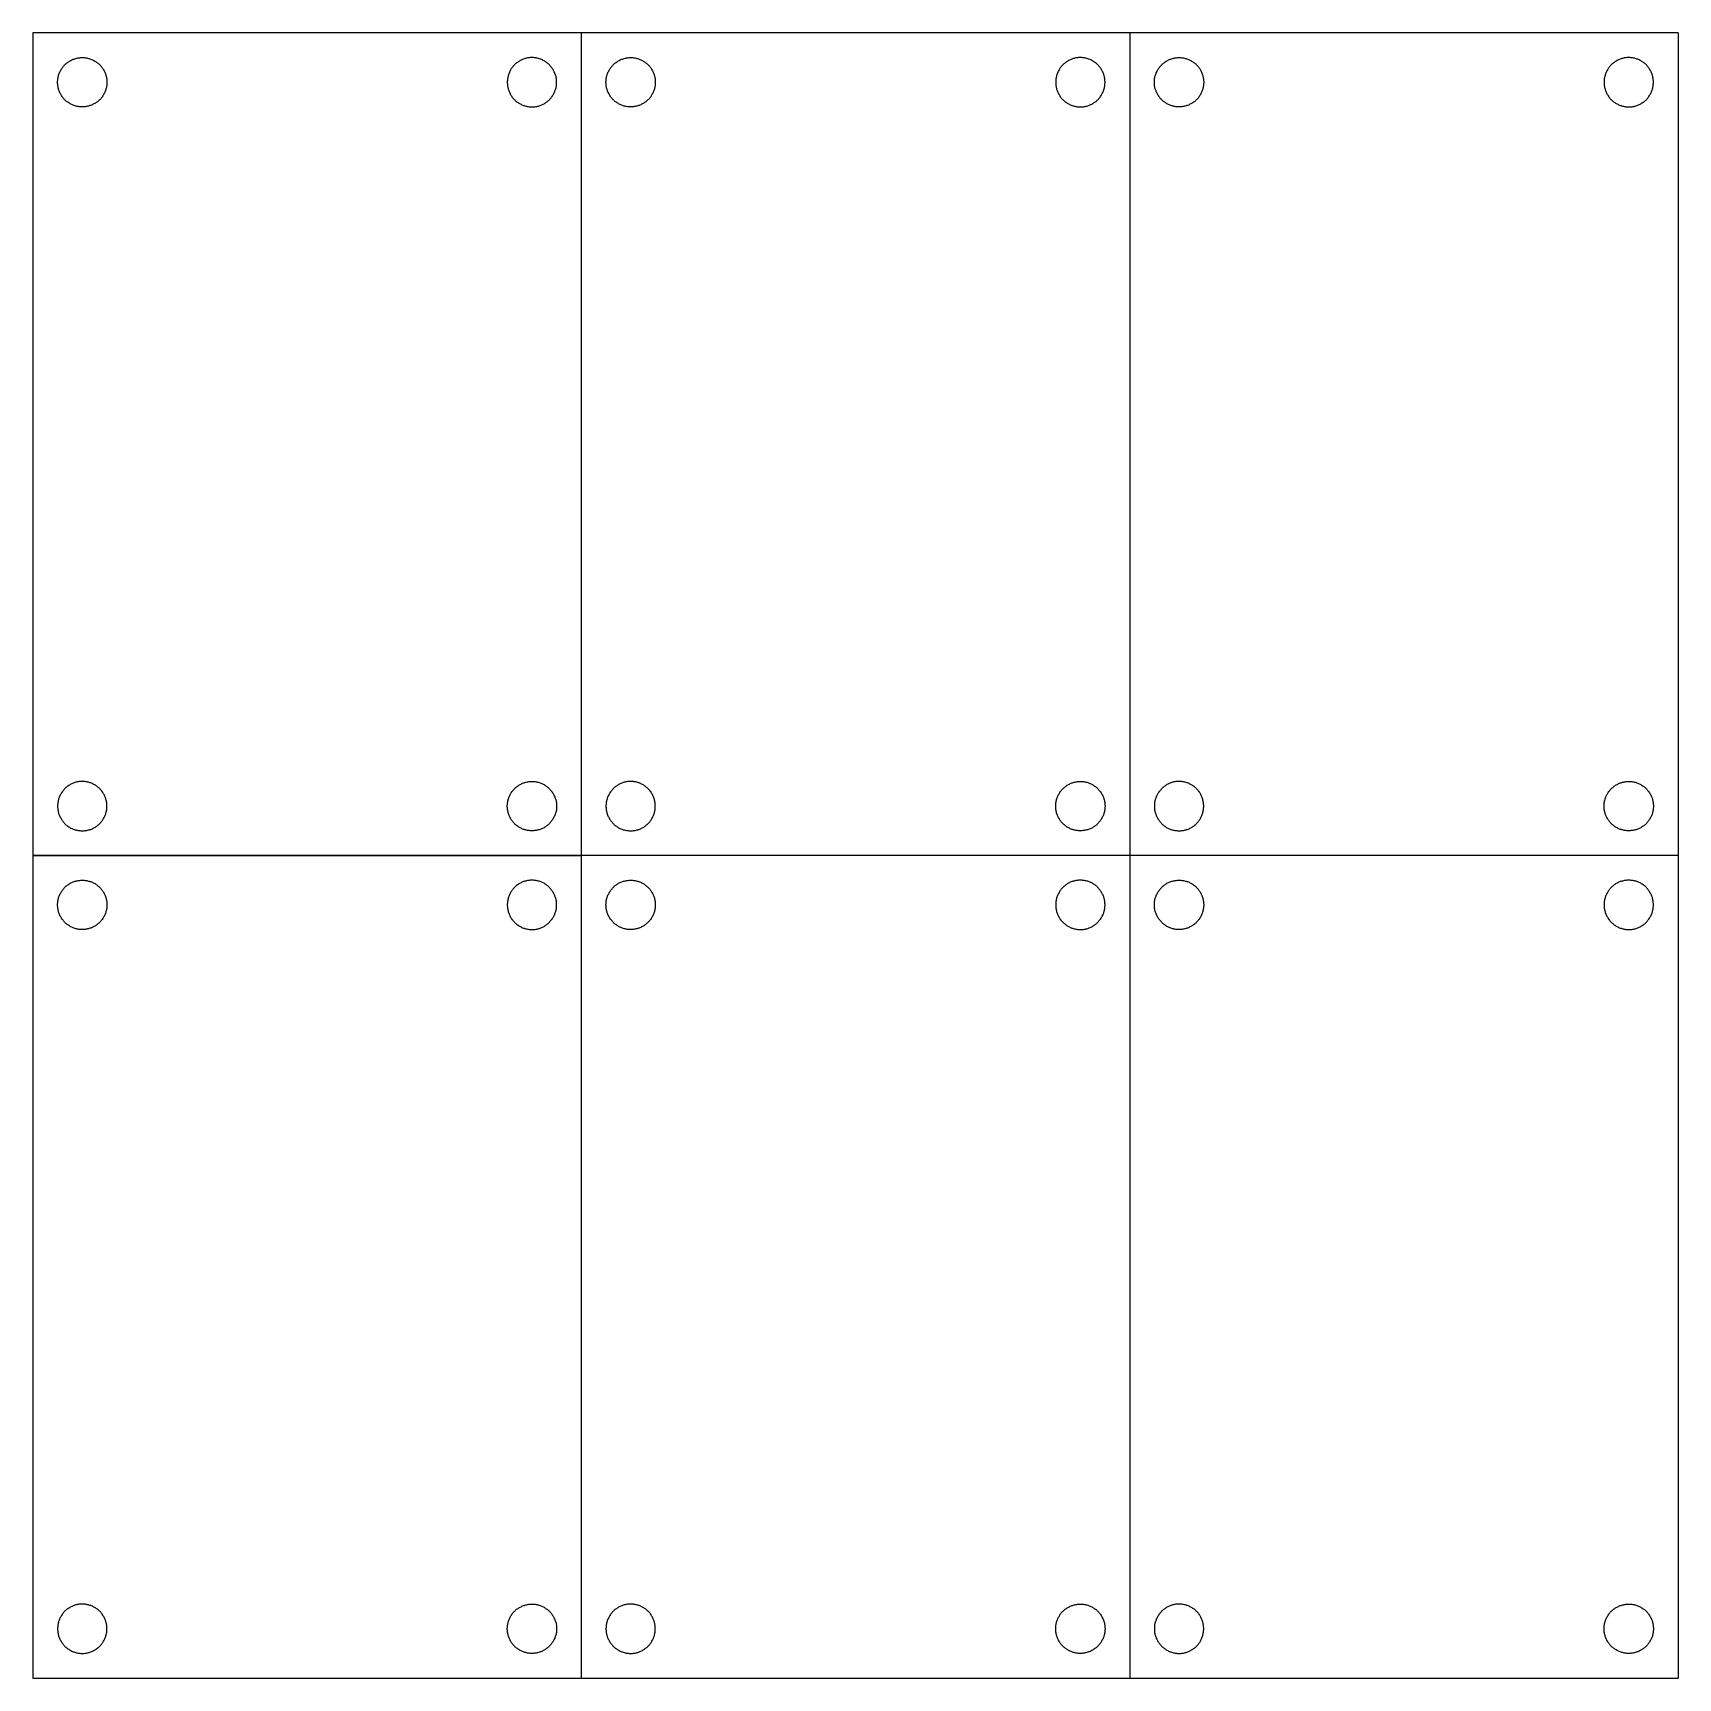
# Model space of a CAD drawing. Header units: millimetres. Extents: x 0 to 100, y 0 to 100.
import ezdxf

# ---------------------------------------------------------------- set-up
doc = ezdxf.new("R2010")
doc.units = ezdxf.units.MM
doc.header["$MEASUREMENT"] = 0
doc.layers.add('Default', color=178, linetype='Continuous', true_color=0x000000)

msp = doc.modelspace()

# ---------------------------------------------------------------- linework, layer by layer
at = {"layer": 'Default'}
for p, q in [((0, 100), (0, 0)), ((100, 100), (0, 100)), ((33.33, 100), (33.33, 0)), ((66.67, 100), (66.67, 0)), ((100, 100), (100, 0)), ((1.86, 97.98), (1.9, 98.02)), ((1.9, 98.02), (1.93, 98.06)), ((1.93, 98.06), (1.97, 98.09)), ((1.97, 98.09), (2.01, 98.13)), ((2.01, 98.13), (2.05, 98.16)), ((2.05, 98.16), (2.09, 98.19)), ((2.09, 98.19), (2.13, 98.22)), ((2.13, 98.22), (2.18, 98.25)), ((2.18, 98.25), (2.22, 98.28)), ((2.22, 98.28), (2.27, 98.31)), ((2.27, 98.31), (2.31, 98.33)), ((2.31, 98.33), (2.36, 98.36)), ((2.36, 98.36), (2.4, 98.38)), ((2.4, 98.38), (2.45, 98.4)), ((2.45, 98.4), (2.5, 98.41)), ((2.5, 98.41), (2.55, 98.43)), ((2.55, 98.43), (2.6, 98.45)), ((2.6, 98.45), (2.65, 98.46)), ((2.65, 98.46), (2.7, 98.47)), ((2.7, 98.47), (2.75, 98.48)), ((2.75, 98.48), (2.81, 98.49)), ((2.81, 98.49), (2.86, 98.49)), ((2.86, 98.49), (2.91, 98.5)), ((2.91, 98.5), (2.96, 98.5)), ((2.96, 98.5), (3.01, 98.5)), ((3.01, 98.5), (3.07, 98.5)), ((3.07, 98.5), (3.12, 98.5)), ((3.12, 98.5), (3.17, 98.49)), ((3.17, 98.49), (3.22, 98.48)), ((3.22, 98.48), (3.27, 98.48)), ((3.27, 98.48), (3.32, 98.46)), ((3.32, 98.46), (3.37, 98.45)), ((3.37, 98.45), (3.42, 98.44)), ((3.42, 98.44), (3.47, 98.42)), ((3.47, 98.42), (3.52, 98.41)), ((3.52, 98.41), (3.57, 98.39)), ((3.57, 98.39), (3.62, 98.37)), ((3.62, 98.37), (3.67, 98.34)), ((3.67, 98.34), (3.71, 98.32)), ((3.71, 98.32), (3.76, 98.29)), ((3.76, 98.29), (3.8, 98.27)), ((3.8, 98.27), (3.85, 98.24)), ((3.85, 98.24), (3.89, 98.21)), ((3.89, 98.21), (3.93, 98.18)), ((3.93, 98.18), (3.97, 98.14)), ((3.97, 98.14), (4.01, 98.11)), ((4.01, 98.11), (4.05, 98.07)), ((4.05, 98.07), (4.08, 98.04)), ((4.08, 98.04), (4.12, 98)), ((29.25, 98.04), (29.21, 98)), ((29.29, 98.07), (29.25, 98.04)), ((29.32, 98.11), (29.29, 98.07)), ((29.36, 98.14), (29.32, 98.11)), ((29.4, 98.18), (29.36, 98.14)), ((29.45, 98.21), (29.4, 98.18)), ((29.49, 98.24), (29.45, 98.21)), ((29.53, 98.27), (29.49, 98.24)), ((29.58, 98.29), (29.53, 98.27)), ((29.62, 98.32), (29.58, 98.29)), ((29.67, 98.34), (29.62, 98.32)), ((29.71, 98.37), (29.67, 98.34)), ((29.76, 98.39), (29.71, 98.37)), ((29.81, 98.41), (29.76, 98.39)), ((29.86, 98.42), (29.81, 98.41)), ((29.91, 98.44), (29.86, 98.42)), ((29.96, 98.45), (29.91, 98.44)), ((30.01, 98.46), (29.96, 98.45)), ((30.06, 98.48), (30.01, 98.46)), ((30.11, 98.48), (30.06, 98.48)), ((30.16, 98.49), (30.11, 98.48)), ((30.22, 98.5), (30.16, 98.49)), ((30.27, 98.5), (30.22, 98.5)), ((30.32, 98.5), (30.27, 98.5)), ((30.37, 98.5), (30.32, 98.5)), ((30.42, 98.5), (30.37, 98.5)), ((30.48, 98.49), (30.42, 98.5)), ((30.53, 98.49), (30.48, 98.49)), ((30.58, 98.48), (30.53, 98.49)), ((30.63, 98.47), (30.58, 98.48)), ((30.68, 98.46), (30.63, 98.47)), ((30.73, 98.45), (30.68, 98.46)), ((30.78, 98.43), (30.73, 98.45)), ((30.83, 98.41), (30.78, 98.43)), ((30.88, 98.4), (30.83, 98.41)), ((30.93, 98.38), (30.88, 98.4)), ((30.98, 98.36), (30.93, 98.38)), ((31.02, 98.33), (30.98, 98.36)), ((31.07, 98.31), (31.02, 98.33)), ((31.11, 98.28), (31.07, 98.31)), ((31.16, 98.25), (31.11, 98.28)), ((31.2, 98.22), (31.16, 98.25)), ((31.24, 98.19), (31.2, 98.22)), ((31.28, 98.16), (31.24, 98.19)), ((31.32, 98.13), (31.28, 98.16)), ((31.36, 98.09), (31.32, 98.13)), ((31.4, 98.06), (31.36, 98.09)), ((31.43, 98.02), (31.4, 98.06)), ((31.47, 97.98), (31.43, 98.02)), ((35.2, 97.98), (35.23, 98.02)), ((35.23, 98.02), (35.27, 98.06)), ((35.27, 98.06), (35.31, 98.09)), ((35.31, 98.09), (35.34, 98.13)), ((35.34, 98.13), (35.38, 98.16)), ((35.38, 98.16), (35.42, 98.19)), ((35.42, 98.19), (35.47, 98.22)), ((35.47, 98.22), (35.51, 98.25)), ((35.51, 98.25), (35.55, 98.28)), ((35.55, 98.28), (35.6, 98.31)), ((35.6, 98.31), (35.64, 98.33)), ((35.64, 98.33), (35.69, 98.36)), ((35.69, 98.36), (35.74, 98.38)), ((35.74, 98.38), (35.79, 98.4)), ((35.79, 98.4), (35.84, 98.41)), ((35.84, 98.41), (35.88, 98.43)), ((35.88, 98.43), (35.93, 98.45)), ((35.93, 98.45), (35.99, 98.46)), ((35.99, 98.46), (36.04, 98.47)), ((36.04, 98.47), (36.09, 98.48)), ((36.09, 98.48), (36.14, 98.49)), ((36.14, 98.49), (36.19, 98.49)), ((36.19, 98.49), (36.24, 98.5)), ((36.24, 98.5), (36.29, 98.5)), ((36.29, 98.5), (36.35, 98.5)), ((36.35, 98.5), (36.4, 98.5)), ((36.4, 98.5), (36.45, 98.5)), ((36.45, 98.5), (36.5, 98.49)), ((36.5, 98.49), (36.55, 98.48)), ((36.55, 98.48), (36.61, 98.48)), ((36.61, 98.48), (36.66, 98.46)), ((36.66, 98.46), (36.71, 98.45)), ((36.71, 98.45), (36.76, 98.44)), ((36.76, 98.44), (36.81, 98.42)), ((36.81, 98.42), (36.86, 98.41)), ((36.86, 98.41), (36.9, 98.39)), ((36.9, 98.39), (36.95, 98.37)), ((36.95, 98.37), (37, 98.34)), ((37, 98.34), (37.05, 98.32)), ((37.05, 98.32), (37.09, 98.29)), ((37.09, 98.29), (37.14, 98.27)), ((37.14, 98.27), (37.18, 98.24)), ((37.18, 98.24), (37.22, 98.21)), ((37.22, 98.21), (37.26, 98.18)), ((37.26, 98.18), (37.3, 98.14)), ((37.3, 98.14), (37.34, 98.11)), ((37.34, 98.11), (37.38, 98.07)), ((37.38, 98.07), (37.42, 98.04)), ((37.42, 98.04), (37.45, 98)), ((62.58, 98.04), (62.55, 98)), ((62.62, 98.07), (62.58, 98.04)), ((62.66, 98.11), (62.62, 98.07)), ((62.7, 98.14), (62.66, 98.11)), ((62.74, 98.18), (62.7, 98.14)), ((62.78, 98.21), (62.74, 98.18)), ((62.82, 98.24), (62.78, 98.21)), ((62.86, 98.27), (62.82, 98.24)), ((62.91, 98.29), (62.86, 98.27)), ((62.95, 98.32), (62.91, 98.29)), ((63, 98.34), (62.95, 98.32)), ((63.05, 98.37), (63, 98.34)), ((63.1, 98.39), (63.05, 98.37)), ((63.14, 98.41), (63.1, 98.39)), ((63.19, 98.42), (63.14, 98.41)), ((63.24, 98.44), (63.19, 98.42)), ((63.29, 98.45), (63.24, 98.44)), ((63.34, 98.46), (63.29, 98.45)), ((63.39, 98.48), (63.34, 98.46)), ((63.45, 98.48), (63.39, 98.48)), ((63.5, 98.49), (63.45, 98.48)), ((63.55, 98.5), (63.5, 98.49)), ((63.6, 98.5), (63.55, 98.5)), ((63.65, 98.5), (63.6, 98.5)), ((63.71, 98.5), (63.65, 98.5)), ((63.76, 98.5), (63.71, 98.5)), ((63.81, 98.49), (63.76, 98.5)), ((63.86, 98.49), (63.81, 98.49)), ((63.91, 98.48), (63.86, 98.49)), ((63.96, 98.47), (63.91, 98.48)), ((64.01, 98.46), (63.96, 98.47)), ((64.07, 98.45), (64.01, 98.46)), ((64.12, 98.43), (64.07, 98.45)), ((64.16, 98.41), (64.12, 98.43)), ((64.21, 98.4), (64.16, 98.41)), ((64.26, 98.38), (64.21, 98.4)), ((64.31, 98.36), (64.26, 98.38)), ((64.36, 98.33), (64.31, 98.36)), ((64.4, 98.31), (64.36, 98.33)), ((64.45, 98.28), (64.4, 98.31)), ((64.49, 98.25), (64.45, 98.28)), ((64.53, 98.22), (64.49, 98.25)), ((64.58, 98.19), (64.53, 98.22)), ((64.62, 98.16), (64.58, 98.19)), ((64.66, 98.13), (64.62, 98.16)), ((64.69, 98.09), (64.66, 98.13)), ((64.73, 98.06), (64.69, 98.09)), ((64.77, 98.02), (64.73, 98.06)), ((64.8, 97.98), (64.77, 98.02)), ((68.53, 97.98), (68.57, 98.02)), ((68.57, 98.02), (68.6, 98.06)), ((68.6, 98.06), (68.64, 98.09)), ((68.64, 98.09), (68.68, 98.13)), ((68.68, 98.13), (68.72, 98.16)), ((68.72, 98.16), (68.76, 98.19)), ((68.76, 98.19), (68.8, 98.22)), ((68.8, 98.22), (68.84, 98.25)), ((68.84, 98.25), (68.89, 98.28)), ((68.89, 98.28), (68.93, 98.31)), ((68.93, 98.31), (68.98, 98.33)), ((68.98, 98.33), (69.02, 98.36)), ((69.02, 98.36), (69.07, 98.38)), ((69.07, 98.38), (69.12, 98.4)), ((69.12, 98.4), (69.17, 98.41)), ((69.17, 98.41), (69.22, 98.43)), ((69.22, 98.43), (69.27, 98.45)), ((69.27, 98.45), (69.32, 98.46)), ((69.32, 98.46), (69.37, 98.47)), ((69.37, 98.47), (69.42, 98.48)), ((69.42, 98.48), (69.47, 98.49)), ((69.47, 98.49), (69.52, 98.49)), ((69.52, 98.49), (69.58, 98.5)), ((69.58, 98.5), (69.63, 98.5)), ((69.63, 98.5), (69.68, 98.5)), ((69.68, 98.5), (69.73, 98.5)), ((69.73, 98.5), (69.78, 98.5)), ((69.78, 98.5), (69.84, 98.49)), ((69.84, 98.49), (69.89, 98.48)), ((69.89, 98.48), (69.94, 98.48)), ((69.94, 98.48), (69.99, 98.46)), ((69.99, 98.46), (70.04, 98.45)), ((70.04, 98.45), (70.09, 98.44)), ((70.09, 98.44), (70.14, 98.42)), ((70.14, 98.42), (70.19, 98.41)), ((70.19, 98.41), (70.24, 98.39)), ((70.24, 98.39), (70.29, 98.37)), ((70.29, 98.37), (70.33, 98.34)), ((70.33, 98.34), (70.38, 98.32)), ((70.38, 98.32), (70.42, 98.29)), ((70.42, 98.29), (70.47, 98.27)), ((70.47, 98.27), (70.51, 98.24)), ((70.51, 98.24), (70.55, 98.21)), ((70.55, 98.21), (70.6, 98.18)), ((70.6, 98.18), (70.64, 98.14)), ((70.64, 98.14), (70.68, 98.11)), ((70.68, 98.11), (70.71, 98.07)), ((70.71, 98.07), (70.75, 98.04)), ((70.75, 98.04), (70.79, 98)), ((95.92, 98.04), (95.88, 98)), ((95.95, 98.07), (95.92, 98.04)), ((95.99, 98.11), (95.95, 98.07)), ((96.03, 98.14), (95.99, 98.11)), ((96.07, 98.18), (96.03, 98.14)), ((96.11, 98.21), (96.07, 98.18)), ((96.15, 98.24), (96.11, 98.21)), ((96.2, 98.27), (96.15, 98.24)), ((96.24, 98.29), (96.2, 98.27)), ((96.29, 98.32), (96.24, 98.29)), ((96.33, 98.34), (96.29, 98.32)), ((96.38, 98.37), (96.33, 98.34)), ((96.43, 98.39), (96.38, 98.37)), ((96.48, 98.41), (96.43, 98.39)), ((96.53, 98.42), (96.48, 98.41)), ((96.58, 98.44), (96.53, 98.42)), ((96.63, 98.45), (96.58, 98.44)), ((96.68, 98.46), (96.63, 98.45)), ((96.73, 98.48), (96.68, 98.46)), ((96.78, 98.48), (96.73, 98.48)), ((96.83, 98.49), (96.78, 98.48)), ((96.88, 98.5), (96.83, 98.49)), ((96.93, 98.5), (96.88, 98.5)), ((96.99, 98.5), (96.93, 98.5)), ((97.04, 98.5), (96.99, 98.5)), ((97.09, 98.5), (97.04, 98.5)), ((97.14, 98.49), (97.09, 98.5)), ((97.19, 98.49), (97.14, 98.49)), ((97.25, 98.48), (97.19, 98.49)), ((97.3, 98.47), (97.25, 98.48)), ((97.35, 98.46), (97.3, 98.47)), ((97.4, 98.45), (97.35, 98.46)), ((97.45, 98.43), (97.4, 98.45)), ((97.5, 98.41), (97.45, 98.43)), ((97.55, 98.4), (97.5, 98.41)), ((97.6, 98.38), (97.55, 98.4)), ((97.64, 98.36), (97.6, 98.38)), ((97.69, 98.33), (97.64, 98.36)), ((97.73, 98.31), (97.69, 98.33)), ((97.78, 98.28), (97.73, 98.31)), ((97.82, 98.25), (97.78, 98.28)), ((97.87, 98.22), (97.82, 98.25)), ((97.91, 98.19), (97.87, 98.22)), ((97.95, 98.16), (97.91, 98.19)), ((97.99, 98.13), (97.95, 98.16)), ((98.03, 98.09), (97.99, 98.13)), ((98.07, 98.06), (98.03, 98.09)), ((98.1, 98.02), (98.07, 98.06)), ((98.14, 97.98), (98.1, 98.02)), ((1.5, 97.08), (1.51, 97.13)), ((1.5, 97.03), (1.5, 97.08)), ((1.5, 96.97), (1.5, 97.03)), ((1.51, 97.18), (1.52, 97.23)), ((1.51, 97.13), (1.51, 97.18)), ((1.52, 97.23), (1.53, 97.28)), ((1.53, 97.28), (1.54, 97.34)), ((1.54, 97.34), (1.55, 97.39)), ((1.55, 97.39), (1.56, 97.44)), ((1.56, 97.44), (1.58, 97.49)), ((1.58, 97.49), (1.6, 97.53)), ((1.6, 97.53), (1.62, 97.58)), ((1.62, 97.58), (1.64, 97.63)), ((1.64, 97.63), (1.66, 97.68)), ((1.66, 97.68), (1.69, 97.72)), ((1.69, 97.72), (1.71, 97.77)), ((1.71, 97.77), (1.74, 97.81)), ((1.74, 97.81), (1.77, 97.86)), ((1.77, 97.86), (1.8, 97.9)), ((1.8, 97.9), (1.83, 97.94)), ((1.83, 97.94), (1.86, 97.98)), ((4.12, 98), (4.15, 97.96)), ((4.15, 97.96), (4.19, 97.92)), ((4.19, 97.92), (4.22, 97.88)), ((4.22, 97.88), (4.25, 97.83)), ((4.25, 97.83), (4.27, 97.79)), ((4.27, 97.79), (4.3, 97.75)), ((4.3, 97.75), (4.33, 97.7)), ((4.33, 97.7), (4.35, 97.65)), ((4.35, 97.65), (4.37, 97.61)), ((4.37, 97.61), (4.39, 97.56)), ((4.39, 97.56), (4.41, 97.51)), ((4.41, 97.51), (4.43, 97.46)), ((4.43, 97.46), (4.44, 97.41)), ((4.44, 97.41), (4.46, 97.36)), ((4.46, 97.36), (4.47, 97.31)), ((4.47, 97.31), (4.48, 97.26)), ((4.48, 97.26), (4.49, 97.21)), ((4.49, 97.21), (4.49, 97.16)), ((4.49, 97.16), (4.5, 97.1)), ((4.5, 97.1), (4.5, 97.05)), ((4.5, 97.05), (4.5, 97)), ((4.5, 97), (4.5, 96.95)), ((28.84, 97.1), (28.83, 97.05)), ((28.83, 97.05), (28.83, 97)), ((28.83, 97), (28.83, 96.95)), ((28.85, 97.21), (28.84, 97.16)), ((28.84, 97.16), (28.84, 97.1)), ((28.86, 97.26), (28.85, 97.21)), ((28.87, 97.31), (28.86, 97.26)), ((28.88, 97.36), (28.87, 97.31)), ((28.89, 97.41), (28.88, 97.36)), ((28.91, 97.46), (28.89, 97.41)), ((28.92, 97.51), (28.91, 97.46)), ((28.94, 97.56), (28.92, 97.51)), ((28.96, 97.61), (28.94, 97.56)), ((28.98, 97.65), (28.96, 97.61)), ((29.01, 97.7), (28.98, 97.65)), ((29.03, 97.75), (29.01, 97.7)), ((29.06, 97.79), (29.03, 97.75)), ((29.09, 97.83), (29.06, 97.79)), ((29.12, 97.88), (29.09, 97.83)), ((29.15, 97.92), (29.12, 97.88)), ((29.18, 97.96), (29.15, 97.92)), ((29.21, 98), (29.18, 97.96)), ((31.5, 97.94), (31.47, 97.98)), ((31.53, 97.9), (31.5, 97.94)), ((31.56, 97.86), (31.53, 97.9)), ((31.59, 97.81), (31.56, 97.86)), ((31.62, 97.77), (31.59, 97.81)), ((31.65, 97.72), (31.62, 97.77)), ((31.67, 97.68), (31.65, 97.72)), ((31.69, 97.63), (31.67, 97.68)), ((31.72, 97.58), (31.69, 97.63)), ((31.73, 97.53), (31.72, 97.58)), ((31.75, 97.49), (31.73, 97.53)), ((31.77, 97.44), (31.75, 97.49)), ((31.78, 97.39), (31.77, 97.44)), ((31.8, 97.34), (31.78, 97.39)), ((31.81, 97.28), (31.8, 97.34)), ((31.82, 97.23), (31.81, 97.28)), ((31.82, 97.18), (31.82, 97.23)), ((31.83, 97.13), (31.82, 97.18)), ((31.83, 97.08), (31.83, 97.13)), ((31.83, 97.03), (31.83, 97.08)), ((31.83, 96.97), (31.83, 97.03)), ((34.83, 97.03), (34.84, 97.08)), ((34.83, 96.97), (34.83, 97.03)), ((34.84, 97.18), (34.85, 97.23)), ((34.84, 97.13), (34.84, 97.18)), ((34.84, 97.08), (34.84, 97.13)), ((34.85, 97.23), (34.86, 97.28)), ((34.86, 97.28), (34.87, 97.34)), ((34.87, 97.34), (34.88, 97.39)), ((34.88, 97.39), (34.9, 97.44)), ((34.9, 97.44), (34.91, 97.49)), ((34.91, 97.49), (34.93, 97.53)), ((34.93, 97.53), (34.95, 97.58)), ((34.95, 97.58), (34.97, 97.63)), ((34.97, 97.63), (35, 97.68)), ((35, 97.68), (35.02, 97.72)), ((35.02, 97.72), (35.05, 97.77)), ((35.05, 97.77), (35.07, 97.81)), ((35.07, 97.81), (35.1, 97.86)), ((35.1, 97.86), (35.13, 97.9)), ((35.13, 97.9), (35.16, 97.94)), ((35.16, 97.94), (35.2, 97.98)), ((37.45, 98), (37.49, 97.96)), ((37.49, 97.96), (37.52, 97.92)), ((37.52, 97.92), (37.55, 97.88)), ((37.55, 97.88), (37.58, 97.83)), ((37.58, 97.83), (37.61, 97.79)), ((37.61, 97.79), (37.63, 97.75)), ((37.63, 97.75), (37.66, 97.7)), ((37.66, 97.7), (37.68, 97.65)), ((37.68, 97.65), (37.71, 97.61)), ((37.71, 97.61), (37.73, 97.56)), ((37.73, 97.56), (37.74, 97.51)), ((37.74, 97.51), (37.76, 97.46)), ((37.76, 97.46), (37.78, 97.41)), ((37.78, 97.41), (37.79, 97.36)), ((37.79, 97.36), (37.8, 97.31)), ((37.8, 97.31), (37.81, 97.26)), ((37.81, 97.26), (37.82, 97.21)), ((37.82, 97.21), (37.83, 97.16)), ((37.83, 97.16), (37.83, 97.1)), ((37.83, 97.1), (37.83, 97.05)), ((37.83, 97.05), (37.83, 97)), ((37.83, 97), (37.83, 96.95)), ((62.18, 97.21), (62.17, 97.16)), ((62.17, 97.16), (62.17, 97.1)), ((62.17, 97.1), (62.17, 97.05)), ((62.17, 97.05), (62.17, 97)), ((62.17, 97), (62.17, 96.95)), ((62.19, 97.26), (62.18, 97.21)), ((62.2, 97.31), (62.19, 97.26)), ((62.21, 97.36), (62.2, 97.31)), ((62.22, 97.41), (62.21, 97.36)), ((62.24, 97.46), (62.22, 97.41)), ((62.26, 97.51), (62.24, 97.46)), ((62.27, 97.56), (62.26, 97.51)), ((62.29, 97.61), (62.27, 97.56)), ((62.32, 97.65), (62.29, 97.61)), ((62.34, 97.7), (62.32, 97.65)), ((62.37, 97.75), (62.34, 97.7)), ((62.39, 97.79), (62.37, 97.75)), ((62.42, 97.83), (62.39, 97.79)), ((62.45, 97.88), (62.42, 97.83)), ((62.48, 97.92), (62.45, 97.88)), ((62.51, 97.96), (62.48, 97.92)), ((62.55, 98), (62.51, 97.96)), ((64.84, 97.94), (64.8, 97.98)), ((64.87, 97.9), (64.84, 97.94)), ((64.9, 97.86), (64.87, 97.9)), ((64.93, 97.81), (64.9, 97.86)), ((64.95, 97.77), (64.93, 97.81)), ((64.98, 97.72), (64.95, 97.77)), ((65, 97.68), (64.98, 97.72)), ((65.03, 97.63), (65, 97.68)), ((65.05, 97.58), (65.03, 97.63)), ((65.07, 97.53), (65.05, 97.58)), ((65.09, 97.49), (65.07, 97.53)), ((65.1, 97.44), (65.09, 97.49)), ((65.12, 97.39), (65.1, 97.44)), ((65.13, 97.34), (65.12, 97.39)), ((65.14, 97.28), (65.13, 97.34)), ((65.15, 97.23), (65.14, 97.28)), ((65.16, 97.18), (65.15, 97.23)), ((65.16, 97.13), (65.16, 97.18)), ((65.16, 97.08), (65.16, 97.13)), ((65.17, 97.03), (65.16, 97.08)), ((65.17, 96.97), (65.17, 97.03)), ((68.17, 97.13), (68.18, 97.18)), ((68.17, 97.08), (68.17, 97.13)), ((68.17, 97.03), (68.17, 97.08)), ((68.17, 96.97), (68.17, 97.03)), ((68.18, 97.23), (68.19, 97.28)), ((68.18, 97.18), (68.18, 97.23)), ((68.19, 97.28), (68.2, 97.34)), ((68.2, 97.34), (68.22, 97.39)), ((68.22, 97.39), (68.23, 97.44)), ((68.23, 97.44), (68.25, 97.49)), ((68.25, 97.49), (68.27, 97.53)), ((68.27, 97.53), (68.28, 97.58)), ((68.28, 97.58), (68.31, 97.63)), ((68.31, 97.63), (68.33, 97.68)), ((68.33, 97.68), (68.35, 97.72)), ((68.35, 97.72), (68.38, 97.77)), ((68.38, 97.77), (68.41, 97.81)), ((68.41, 97.81), (68.44, 97.86)), ((68.44, 97.86), (68.47, 97.9)), ((68.47, 97.9), (68.5, 97.94)), ((68.5, 97.94), (68.53, 97.98)), ((70.79, 98), (70.82, 97.96)), ((70.82, 97.96), (70.85, 97.92)), ((70.85, 97.92), (70.88, 97.88)), ((70.88, 97.88), (70.91, 97.83)), ((70.91, 97.83), (70.94, 97.79)), ((70.94, 97.79), (70.97, 97.75)), ((70.97, 97.75), (70.99, 97.7)), ((70.99, 97.7), (71.02, 97.65)), ((71.02, 97.65), (71.04, 97.61)), ((71.04, 97.61), (71.06, 97.56)), ((71.06, 97.56), (71.08, 97.51)), ((71.08, 97.51), (71.09, 97.46)), ((71.09, 97.46), (71.11, 97.41)), ((71.11, 97.41), (71.12, 97.36)), ((71.12, 97.36), (71.13, 97.31)), ((71.13, 97.31), (71.14, 97.26)), ((71.14, 97.26), (71.15, 97.21)), ((71.15, 97.21), (71.16, 97.16)), ((71.16, 97.16), (71.16, 97.1)), ((71.16, 97.1), (71.17, 97.05)), ((71.17, 97.05), (71.17, 97)), ((71.17, 97), (71.17, 96.95)), ((95.51, 97.16), (95.5, 97.1)), ((95.5, 97.1), (95.5, 97.05)), ((95.5, 97.05), (95.5, 97)), ((95.5, 97), (95.5, 96.95)), ((95.52, 97.26), (95.51, 97.21)), ((95.51, 97.21), (95.51, 97.16)), ((95.53, 97.31), (95.52, 97.26)), ((95.54, 97.36), (95.53, 97.31)), ((95.56, 97.41), (95.54, 97.36)), ((95.57, 97.46), (95.56, 97.41)), ((95.59, 97.51), (95.57, 97.46)), ((95.61, 97.56), (95.59, 97.51)), ((95.63, 97.61), (95.61, 97.56)), ((95.65, 97.65), (95.63, 97.61)), ((95.67, 97.7), (95.65, 97.65)), ((95.7, 97.75), (95.67, 97.7)), ((95.73, 97.79), (95.7, 97.75)), ((95.75, 97.83), (95.73, 97.79)), ((95.78, 97.88), (95.75, 97.83)), ((95.81, 97.92), (95.78, 97.88)), ((95.85, 97.96), (95.81, 97.92)), ((95.88, 98), (95.85, 97.96)), ((98.17, 97.94), (98.14, 97.98)), ((98.2, 97.9), (98.17, 97.94)), ((98.23, 97.86), (98.2, 97.9)), ((98.26, 97.81), (98.23, 97.86)), ((98.29, 97.77), (98.26, 97.81)), ((98.31, 97.72), (98.29, 97.77)), ((98.34, 97.68), (98.31, 97.72)), ((98.36, 97.63), (98.34, 97.68)), ((98.38, 97.58), (98.36, 97.63)), ((98.4, 97.53), (98.38, 97.58)), ((98.42, 97.49), (98.4, 97.53)), ((98.44, 97.44), (98.42, 97.49)), ((98.45, 97.39), (98.44, 97.44)), ((98.46, 97.34), (98.45, 97.39)), ((98.47, 97.28), (98.46, 97.34)), ((98.48, 97.23), (98.47, 97.28)), ((98.49, 97.18), (98.48, 97.23)), ((98.49, 97.13), (98.49, 97.18)), ((98.5, 97.08), (98.49, 97.13)), ((98.5, 97.03), (98.5, 97.08)), ((98.5, 96.97), (98.5, 97.03)), ((1.5, 96.92), (1.5, 96.97)), ((1.51, 96.87), (1.5, 96.92)), ((1.51, 96.82), (1.51, 96.87)), ((1.52, 96.77), (1.51, 96.82)), ((1.53, 96.72), (1.52, 96.77)), ((1.54, 96.66), (1.53, 96.72)), ((1.55, 96.61), (1.54, 96.66)), ((1.56, 96.56), (1.55, 96.61)), ((1.58, 96.51), (1.56, 96.56)), ((1.6, 96.47), (1.58, 96.51)), ((1.62, 96.42), (1.6, 96.47)), ((1.64, 96.37), (1.62, 96.42)), ((1.66, 96.32), (1.64, 96.37)), ((1.69, 96.28), (1.66, 96.32)), ((1.71, 96.23), (1.69, 96.28)), ((1.74, 96.19), (1.71, 96.23)), ((1.77, 96.14), (1.74, 96.19)), ((1.8, 96.1), (1.77, 96.14)), ((1.83, 96.06), (1.8, 96.1)), ((1.86, 96.02), (1.83, 96.06)), ((1.9, 95.98), (1.86, 96.02)), ((4.12, 96), (4.08, 95.96)), ((4.15, 96.04), (4.12, 96)), ((4.19, 96.08), (4.15, 96.04)), ((4.22, 96.12), (4.19, 96.08)), ((4.25, 96.17), (4.22, 96.12)), ((4.27, 96.21), (4.25, 96.17)), ((4.3, 96.25), (4.27, 96.21)), ((4.33, 96.3), (4.3, 96.25)), ((4.35, 96.35), (4.33, 96.3)), ((4.37, 96.39), (4.35, 96.35)), ((4.39, 96.44), (4.37, 96.39)), ((4.41, 96.49), (4.39, 96.44)), ((4.43, 96.54), (4.41, 96.49)), ((4.44, 96.59), (4.43, 96.54)), ((4.46, 96.64), (4.44, 96.59)), ((4.47, 96.69), (4.46, 96.64)), ((4.48, 96.74), (4.47, 96.69)), ((4.49, 96.79), (4.48, 96.74)), ((4.5, 96.9), (4.49, 96.84)), ((4.49, 96.84), (4.49, 96.79)), ((4.5, 96.95), (4.5, 96.9)), ((28.83, 96.95), (28.84, 96.9)), ((28.84, 96.9), (28.84, 96.84)), ((28.84, 96.84), (28.85, 96.79)), ((28.85, 96.79), (28.86, 96.74)), ((28.86, 96.74), (28.87, 96.69)), ((28.87, 96.69), (28.88, 96.64)), ((28.88, 96.64), (28.89, 96.59)), ((28.89, 96.59), (28.91, 96.54)), ((28.91, 96.54), (28.92, 96.49)), ((28.92, 96.49), (28.94, 96.44)), ((28.94, 96.44), (28.96, 96.39)), ((28.96, 96.39), (28.98, 96.35)), ((28.98, 96.35), (29.01, 96.3)), ((29.01, 96.3), (29.03, 96.25)), ((29.03, 96.25), (29.06, 96.21)), ((29.06, 96.21), (29.09, 96.17)), ((29.09, 96.17), (29.12, 96.12)), ((29.12, 96.12), (29.15, 96.08)), ((29.15, 96.08), (29.18, 96.04)), ((29.18, 96.04), (29.21, 96)), ((29.21, 96), (29.25, 95.96)), ((31.43, 95.98), (31.47, 96.02)), ((31.47, 96.02), (31.5, 96.06)), ((31.5, 96.06), (31.53, 96.1)), ((31.53, 96.1), (31.56, 96.14)), ((31.56, 96.14), (31.59, 96.19)), ((31.59, 96.19), (31.62, 96.23)), ((31.62, 96.23), (31.65, 96.28)), ((31.65, 96.28), (31.67, 96.32)), ((31.67, 96.32), (31.69, 96.37)), ((31.69, 96.37), (31.72, 96.42)), ((31.72, 96.42), (31.73, 96.47)), ((31.73, 96.47), (31.75, 96.51)), ((31.75, 96.51), (31.77, 96.56)), ((31.77, 96.56), (31.78, 96.61)), ((31.78, 96.61), (31.8, 96.66)), ((31.8, 96.66), (31.81, 96.72)), ((31.81, 96.72), (31.82, 96.77)), ((31.82, 96.82), (31.83, 96.87)), ((31.82, 96.77), (31.82, 96.82)), ((31.83, 96.92), (31.83, 96.97)), ((31.83, 96.87), (31.83, 96.92)), ((34.84, 96.92), (34.83, 96.97)), ((34.84, 96.87), (34.84, 96.92)), ((34.84, 96.82), (34.84, 96.87)), ((34.85, 96.77), (34.84, 96.82)), ((34.86, 96.72), (34.85, 96.77)), ((34.87, 96.66), (34.86, 96.72)), ((34.88, 96.61), (34.87, 96.66)), ((34.9, 96.56), (34.88, 96.61)), ((34.91, 96.51), (34.9, 96.56)), ((34.93, 96.47), (34.91, 96.51)), ((34.95, 96.42), (34.93, 96.47)), ((34.97, 96.37), (34.95, 96.42)), ((35, 96.32), (34.97, 96.37)), ((35.02, 96.28), (35, 96.32)), ((35.05, 96.23), (35.02, 96.28)), ((35.07, 96.19), (35.05, 96.23)), ((35.1, 96.14), (35.07, 96.19)), ((35.13, 96.1), (35.1, 96.14)), ((35.16, 96.06), (35.13, 96.1)), ((35.2, 96.02), (35.16, 96.06)), ((35.23, 95.98), (35.2, 96.02)), ((37.45, 96), (37.42, 95.96)), ((37.49, 96.04), (37.45, 96)), ((37.52, 96.08), (37.49, 96.04)), ((37.55, 96.12), (37.52, 96.08)), ((37.58, 96.17), (37.55, 96.12)), ((37.61, 96.21), (37.58, 96.17)), ((37.63, 96.25), (37.61, 96.21)), ((37.66, 96.3), (37.63, 96.25)), ((37.68, 96.35), (37.66, 96.3)), ((37.71, 96.39), (37.68, 96.35)), ((37.73, 96.44), (37.71, 96.39)), ((37.74, 96.49), (37.73, 96.44)), ((37.76, 96.54), (37.74, 96.49)), ((37.78, 96.59), (37.76, 96.54)), ((37.79, 96.64), (37.78, 96.59)), ((37.8, 96.69), (37.79, 96.64)), ((37.81, 96.74), (37.8, 96.69)), ((37.82, 96.79), (37.81, 96.74)), ((37.83, 96.84), (37.82, 96.79)), ((37.83, 96.95), (37.83, 96.9)), ((37.83, 96.9), (37.83, 96.84)), ((62.17, 96.95), (62.17, 96.9)), ((62.17, 96.9), (62.17, 96.84)), ((62.17, 96.84), (62.18, 96.79)), ((62.18, 96.79), (62.19, 96.74)), ((62.19, 96.74), (62.2, 96.69)), ((62.2, 96.69), (62.21, 96.64)), ((62.21, 96.64), (62.22, 96.59)), ((62.22, 96.59), (62.24, 96.54)), ((62.24, 96.54), (62.26, 96.49)), ((62.26, 96.49), (62.27, 96.44)), ((62.27, 96.44), (62.29, 96.39)), ((62.29, 96.39), (62.32, 96.35)), ((62.32, 96.35), (62.34, 96.3)), ((62.34, 96.3), (62.37, 96.25)), ((62.37, 96.25), (62.39, 96.21)), ((62.39, 96.21), (62.42, 96.17)), ((62.42, 96.17), (62.45, 96.12)), ((62.45, 96.12), (62.48, 96.08)), ((62.48, 96.08), (62.51, 96.04)), ((62.51, 96.04), (62.55, 96)), ((62.55, 96), (62.58, 95.96)), ((64.77, 95.98), (64.8, 96.02)), ((64.8, 96.02), (64.84, 96.06)), ((64.84, 96.06), (64.87, 96.1)), ((64.87, 96.1), (64.9, 96.14)), ((64.9, 96.14), (64.93, 96.19)), ((64.93, 96.19), (64.95, 96.23)), ((64.95, 96.23), (64.98, 96.28)), ((64.98, 96.28), (65, 96.32)), ((65, 96.32), (65.03, 96.37)), ((65.03, 96.37), (65.05, 96.42)), ((65.05, 96.42), (65.07, 96.47)), ((65.07, 96.47), (65.09, 96.51)), ((65.09, 96.51), (65.1, 96.56)), ((65.1, 96.56), (65.12, 96.61)), ((65.12, 96.61), (65.13, 96.66)), ((65.13, 96.66), (65.14, 96.72)), ((65.14, 96.72), (65.15, 96.77)), ((65.15, 96.77), (65.16, 96.82)), ((65.16, 96.92), (65.17, 96.97)), ((65.16, 96.87), (65.16, 96.92)), ((65.16, 96.82), (65.16, 96.87)), ((68.17, 96.92), (68.17, 96.97)), ((68.17, 96.87), (68.17, 96.92)), ((68.18, 96.82), (68.17, 96.87)), ((68.18, 96.77), (68.18, 96.82)), ((68.19, 96.72), (68.18, 96.77)), ((68.2, 96.66), (68.19, 96.72)), ((68.22, 96.61), (68.2, 96.66)), ((68.23, 96.56), (68.22, 96.61)), ((68.25, 96.51), (68.23, 96.56)), ((68.27, 96.47), (68.25, 96.51)), ((68.28, 96.42), (68.27, 96.47)), ((68.31, 96.37), (68.28, 96.42)), ((68.33, 96.32), (68.31, 96.37)), ((68.35, 96.28), (68.33, 96.32)), ((68.38, 96.23), (68.35, 96.28)), ((68.41, 96.19), (68.38, 96.23)), ((68.44, 96.14), (68.41, 96.19)), ((68.47, 96.1), (68.44, 96.14)), ((68.5, 96.06), (68.47, 96.1)), ((68.53, 96.02), (68.5, 96.06)), ((68.57, 95.98), (68.53, 96.02)), ((70.79, 96), (70.75, 95.96)), ((70.82, 96.04), (70.79, 96)), ((70.85, 96.08), (70.82, 96.04)), ((70.88, 96.12), (70.85, 96.08)), ((70.91, 96.17), (70.88, 96.12)), ((70.94, 96.21), (70.91, 96.17)), ((70.97, 96.25), (70.94, 96.21)), ((70.99, 96.3), (70.97, 96.25)), ((71.02, 96.35), (70.99, 96.3)), ((71.04, 96.39), (71.02, 96.35)), ((71.06, 96.44), (71.04, 96.39)), ((71.08, 96.49), (71.06, 96.44)), ((71.09, 96.54), (71.08, 96.49)), ((71.11, 96.59), (71.09, 96.54)), ((71.12, 96.64), (71.11, 96.59)), ((71.13, 96.69), (71.12, 96.64)), ((71.14, 96.74), (71.13, 96.69)), ((71.15, 96.79), (71.14, 96.74)), ((71.16, 96.84), (71.15, 96.79)), ((71.17, 96.95), (71.16, 96.9)), ((71.16, 96.9), (71.16, 96.84)), ((95.5, 96.95), (95.5, 96.9)), ((95.5, 96.9), (95.51, 96.84)), ((95.51, 96.84), (95.51, 96.79)), ((95.51, 96.79), (95.52, 96.74)), ((95.52, 96.74), (95.53, 96.69)), ((95.53, 96.69), (95.54, 96.64)), ((95.54, 96.64), (95.56, 96.59)), ((95.56, 96.59), (95.57, 96.54)), ((95.57, 96.54), (95.59, 96.49)), ((95.59, 96.49), (95.61, 96.44)), ((95.61, 96.44), (95.63, 96.39)), ((95.63, 96.39), (95.65, 96.35)), ((95.65, 96.35), (95.67, 96.3)), ((95.67, 96.3), (95.7, 96.25)), ((95.7, 96.25), (95.73, 96.21)), ((95.73, 96.21), (95.75, 96.17)), ((95.75, 96.17), (95.78, 96.12)), ((95.78, 96.12), (95.81, 96.08)), ((95.81, 96.08), (95.85, 96.04)), ((95.85, 96.04), (95.88, 96)), ((95.88, 96), (95.92, 95.96)), ((98.1, 95.98), (98.14, 96.02)), ((98.14, 96.02), (98.17, 96.06)), ((98.17, 96.06), (98.2, 96.1)), ((98.2, 96.1), (98.23, 96.14)), ((98.23, 96.14), (98.26, 96.19)), ((98.26, 96.19), (98.29, 96.23)), ((98.29, 96.23), (98.31, 96.28)), ((98.31, 96.28), (98.34, 96.32)), ((98.34, 96.32), (98.36, 96.37)), ((98.36, 96.37), (98.38, 96.42)), ((98.38, 96.42), (98.4, 96.47)), ((98.4, 96.47), (98.42, 96.51)), ((98.42, 96.51), (98.44, 96.56)), ((98.44, 96.56), (98.45, 96.61)), ((98.45, 96.61), (98.46, 96.66)), ((98.46, 96.66), (98.47, 96.72)), ((98.47, 96.72), (98.48, 96.77)), ((98.48, 96.77), (98.49, 96.82)), ((98.49, 96.87), (98.5, 96.92)), ((98.49, 96.82), (98.49, 96.87)), ((98.5, 96.92), (98.5, 96.97)), ((1.93, 95.94), (1.9, 95.98)), ((1.97, 95.91), (1.93, 95.94)), ((2.01, 95.87), (1.97, 95.91)), ((2.05, 95.84), (2.01, 95.87)), ((2.09, 95.81), (2.05, 95.84)), ((2.13, 95.78), (2.09, 95.81)), ((2.18, 95.75), (2.13, 95.78)), ((2.22, 95.72), (2.18, 95.75)), ((2.27, 95.69), (2.22, 95.72)), ((2.31, 95.67), (2.27, 95.69)), ((2.36, 95.64), (2.31, 95.67)), ((2.4, 95.62), (2.36, 95.64)), ((2.45, 95.6), (2.4, 95.62)), ((2.5, 95.59), (2.45, 95.6)), ((2.55, 95.57), (2.5, 95.59)), ((2.6, 95.55), (2.55, 95.57)), ((2.65, 95.54), (2.6, 95.55)), ((2.7, 95.53), (2.65, 95.54)), ((2.75, 95.52), (2.7, 95.53)), ((2.81, 95.51), (2.75, 95.52)), ((2.86, 95.51), (2.81, 95.51)), ((2.91, 95.5), (2.86, 95.51)), ((2.96, 95.5), (2.91, 95.5)), ((3.01, 95.5), (2.96, 95.5)), ((3.07, 95.5), (3.01, 95.5)), ((3.12, 95.5), (3.07, 95.5)), ((3.17, 95.51), (3.12, 95.5)), ((3.22, 95.52), (3.17, 95.51)), ((3.27, 95.52), (3.22, 95.52)), ((3.32, 95.54), (3.27, 95.52)), ((3.37, 95.55), (3.32, 95.54)), ((3.42, 95.56), (3.37, 95.55)), ((3.47, 95.58), (3.42, 95.56)), ((3.52, 95.59), (3.47, 95.58)), ((3.57, 95.61), (3.52, 95.59)), ((3.62, 95.63), (3.57, 95.61)), ((3.67, 95.66), (3.62, 95.63)), ((3.71, 95.68), (3.67, 95.66)), ((3.76, 95.71), (3.71, 95.68)), ((3.8, 95.73), (3.76, 95.71)), ((3.85, 95.76), (3.8, 95.73)), ((3.89, 95.79), (3.85, 95.76)), ((3.93, 95.82), (3.89, 95.79)), ((3.97, 95.86), (3.93, 95.82)), ((4.01, 95.89), (3.97, 95.86)), ((4.05, 95.93), (4.01, 95.89)), ((4.08, 95.96), (4.05, 95.93)), ((29.25, 95.96), (29.29, 95.93)), ((29.29, 95.93), (29.32, 95.89)), ((29.32, 95.89), (29.36, 95.86)), ((29.36, 95.86), (29.4, 95.82)), ((29.4, 95.82), (29.45, 95.79)), ((29.45, 95.79), (29.49, 95.76)), ((29.49, 95.76), (29.53, 95.73)), ((29.53, 95.73), (29.58, 95.71)), ((29.58, 95.71), (29.62, 95.68)), ((29.62, 95.68), (29.67, 95.66)), ((29.67, 95.66), (29.71, 95.63)), ((29.71, 95.63), (29.76, 95.61)), ((29.76, 95.61), (29.81, 95.59)), ((29.81, 95.59), (29.86, 95.58)), ((29.86, 95.58), (29.91, 95.56)), ((29.91, 95.56), (29.96, 95.55)), ((29.96, 95.55), (30.01, 95.54)), ((30.01, 95.54), (30.06, 95.52)), ((30.06, 95.52), (30.11, 95.52)), ((30.11, 95.52), (30.16, 95.51)), ((30.16, 95.51), (30.22, 95.5)), ((30.22, 95.5), (30.27, 95.5)), ((30.27, 95.5), (30.32, 95.5)), ((30.32, 95.5), (30.37, 95.5)), ((30.37, 95.5), (30.42, 95.5)), ((30.42, 95.5), (30.48, 95.51)), ((30.48, 95.51), (30.53, 95.51)), ((30.53, 95.51), (30.58, 95.52)), ((30.58, 95.52), (30.63, 95.53)), ((30.63, 95.53), (30.68, 95.54)), ((30.68, 95.54), (30.73, 95.55)), ((30.73, 95.55), (30.78, 95.57)), ((30.78, 95.57), (30.83, 95.59)), ((30.83, 95.59), (30.88, 95.6)), ((30.88, 95.6), (30.93, 95.62)), ((30.93, 95.62), (30.98, 95.64)), ((30.98, 95.64), (31.02, 95.67)), ((31.02, 95.67), (31.07, 95.69)), ((31.07, 95.69), (31.11, 95.72)), ((31.11, 95.72), (31.16, 95.75)), ((31.16, 95.75), (31.2, 95.78)), ((31.2, 95.78), (31.24, 95.81)), ((31.24, 95.81), (31.28, 95.84)), ((31.28, 95.84), (31.32, 95.87)), ((31.32, 95.87), (31.36, 95.91)), ((31.36, 95.91), (31.4, 95.94)), ((31.4, 95.94), (31.43, 95.98)), ((35.27, 95.94), (35.23, 95.98)), ((35.31, 95.91), (35.27, 95.94)), ((35.34, 95.87), (35.31, 95.91)), ((35.38, 95.84), (35.34, 95.87)), ((35.42, 95.81), (35.38, 95.84)), ((35.47, 95.78), (35.42, 95.81)), ((35.51, 95.75), (35.47, 95.78)), ((35.55, 95.72), (35.51, 95.75)), ((35.6, 95.69), (35.55, 95.72)), ((35.64, 95.67), (35.6, 95.69)), ((35.69, 95.64), (35.64, 95.67)), ((35.74, 95.62), (35.69, 95.64)), ((35.79, 95.6), (35.74, 95.62)), ((35.84, 95.59), (35.79, 95.6)), ((35.88, 95.57), (35.84, 95.59)), ((35.93, 95.55), (35.88, 95.57)), ((35.99, 95.54), (35.93, 95.55)), ((36.04, 95.53), (35.99, 95.54)), ((36.09, 95.52), (36.04, 95.53)), ((36.14, 95.51), (36.09, 95.52)), ((36.19, 95.51), (36.14, 95.51)), ((36.24, 95.5), (36.19, 95.51)), ((36.29, 95.5), (36.24, 95.5)), ((36.35, 95.5), (36.29, 95.5)), ((36.4, 95.5), (36.35, 95.5)), ((36.45, 95.5), (36.4, 95.5)), ((36.5, 95.51), (36.45, 95.5)), ((36.55, 95.52), (36.5, 95.51)), ((36.61, 95.52), (36.55, 95.52)), ((36.66, 95.54), (36.61, 95.52)), ((36.71, 95.55), (36.66, 95.54)), ((36.76, 95.56), (36.71, 95.55)), ((36.81, 95.58), (36.76, 95.56)), ((36.86, 95.59), (36.81, 95.58)), ((36.9, 95.61), (36.86, 95.59)), ((36.95, 95.63), (36.9, 95.61)), ((37, 95.66), (36.95, 95.63)), ((37.05, 95.68), (37, 95.66)), ((37.09, 95.71), (37.05, 95.68)), ((37.14, 95.73), (37.09, 95.71)), ((37.18, 95.76), (37.14, 95.73)), ((37.22, 95.79), (37.18, 95.76)), ((37.26, 95.82), (37.22, 95.79)), ((37.3, 95.86), (37.26, 95.82)), ((37.34, 95.89), (37.3, 95.86)), ((37.38, 95.93), (37.34, 95.89)), ((37.42, 95.96), (37.38, 95.93)), ((62.58, 95.96), (62.62, 95.93)), ((62.62, 95.93), (62.66, 95.89)), ((62.66, 95.89), (62.7, 95.86)), ((62.7, 95.86), (62.74, 95.82)), ((62.74, 95.82), (62.78, 95.79)), ((62.78, 95.79), (62.82, 95.76)), ((62.82, 95.76), (62.86, 95.73)), ((62.86, 95.73), (62.91, 95.71)), ((62.91, 95.71), (62.95, 95.68)), ((62.95, 95.68), (63, 95.66)), ((63, 95.66), (63.05, 95.63)), ((63.05, 95.63), (63.1, 95.61)), ((63.1, 95.61), (63.14, 95.59)), ((63.14, 95.59), (63.19, 95.58)), ((63.19, 95.58), (63.24, 95.56)), ((63.24, 95.56), (63.29, 95.55)), ((63.29, 95.55), (63.34, 95.54)), ((63.34, 95.54), (63.39, 95.52)), ((63.39, 95.52), (63.45, 95.52)), ((63.45, 95.52), (63.5, 95.51)), ((63.5, 95.51), (63.55, 95.5)), ((63.55, 95.5), (63.6, 95.5)), ((63.6, 95.5), (63.65, 95.5)), ((63.65, 95.5), (63.71, 95.5)), ((63.71, 95.5), (63.76, 95.5)), ((63.76, 95.5), (63.81, 95.51)), ((63.81, 95.51), (63.86, 95.51)), ((63.86, 95.51), (63.91, 95.52)), ((63.91, 95.52), (63.96, 95.53)), ((63.96, 95.53), (64.01, 95.54)), ((64.01, 95.54), (64.07, 95.55)), ((64.07, 95.55), (64.12, 95.57)), ((64.12, 95.57), (64.16, 95.59)), ((64.16, 95.59), (64.21, 95.6)), ((64.21, 95.6), (64.26, 95.62)), ((64.26, 95.62), (64.31, 95.64)), ((64.31, 95.64), (64.36, 95.67)), ((64.36, 95.67), (64.4, 95.69)), ((64.4, 95.69), (64.45, 95.72)), ((64.45, 95.72), (64.49, 95.75)), ((64.49, 95.75), (64.53, 95.78)), ((64.53, 95.78), (64.58, 95.81)), ((64.58, 95.81), (64.62, 95.84)), ((64.62, 95.84), (64.66, 95.87)), ((64.66, 95.87), (64.69, 95.91)), ((64.69, 95.91), (64.73, 95.94)), ((64.73, 95.94), (64.77, 95.98)), ((68.6, 95.94), (68.57, 95.98)), ((68.64, 95.91), (68.6, 95.94)), ((68.68, 95.87), (68.64, 95.91)), ((68.72, 95.84), (68.68, 95.87)), ((68.76, 95.81), (68.72, 95.84)), ((68.8, 95.78), (68.76, 95.81)), ((68.84, 95.75), (68.8, 95.78)), ((68.89, 95.72), (68.84, 95.75)), ((68.93, 95.69), (68.89, 95.72)), ((68.98, 95.67), (68.93, 95.69)), ((69.02, 95.64), (68.98, 95.67)), ((69.07, 95.62), (69.02, 95.64)), ((69.12, 95.6), (69.07, 95.62)), ((69.17, 95.59), (69.12, 95.6)), ((69.22, 95.57), (69.17, 95.59)), ((69.27, 95.55), (69.22, 95.57)), ((69.32, 95.54), (69.27, 95.55)), ((69.37, 95.53), (69.32, 95.54)), ((69.42, 95.52), (69.37, 95.53)), ((69.47, 95.51), (69.42, 95.52)), ((69.52, 95.51), (69.47, 95.51)), ((69.58, 95.5), (69.52, 95.51)), ((69.63, 95.5), (69.58, 95.5)), ((69.68, 95.5), (69.63, 95.5)), ((69.73, 95.5), (69.68, 95.5)), ((69.78, 95.5), (69.73, 95.5)), ((69.84, 95.51), (69.78, 95.5)), ((69.89, 95.52), (69.84, 95.51)), ((69.94, 95.52), (69.89, 95.52)), ((69.99, 95.54), (69.94, 95.52)), ((70.04, 95.55), (69.99, 95.54)), ((70.09, 95.56), (70.04, 95.55)), ((70.14, 95.58), (70.09, 95.56)), ((70.19, 95.59), (70.14, 95.58)), ((70.24, 95.61), (70.19, 95.59)), ((70.29, 95.63), (70.24, 95.61)), ((70.33, 95.66), (70.29, 95.63)), ((70.38, 95.68), (70.33, 95.66)), ((70.42, 95.71), (70.38, 95.68)), ((70.47, 95.73), (70.42, 95.71)), ((70.51, 95.76), (70.47, 95.73)), ((70.55, 95.79), (70.51, 95.76)), ((70.6, 95.82), (70.55, 95.79)), ((70.64, 95.86), (70.6, 95.82)), ((70.68, 95.89), (70.64, 95.86)), ((70.71, 95.93), (70.68, 95.89)), ((70.75, 95.96), (70.71, 95.93)), ((95.92, 95.96), (95.95, 95.93)), ((95.95, 95.93), (95.99, 95.89)), ((95.99, 95.89), (96.03, 95.86)), ((96.03, 95.86), (96.07, 95.82)), ((96.07, 95.82), (96.11, 95.79)), ((96.11, 95.79), (96.15, 95.76)), ((96.15, 95.76), (96.2, 95.73)), ((96.2, 95.73), (96.24, 95.71)), ((96.24, 95.71), (96.29, 95.68)), ((96.29, 95.68), (96.33, 95.66)), ((96.33, 95.66), (96.38, 95.63)), ((96.38, 95.63), (96.43, 95.61)), ((96.43, 95.61), (96.48, 95.59)), ((96.48, 95.59), (96.53, 95.58)), ((96.53, 95.58), (96.58, 95.56)), ((96.58, 95.56), (96.63, 95.55)), ((96.63, 95.55), (96.68, 95.54)), ((96.68, 95.54), (96.73, 95.52)), ((96.73, 95.52), (96.78, 95.52)), ((96.78, 95.52), (96.83, 95.51)), ((96.83, 95.51), (96.88, 95.5)), ((96.88, 95.5), (96.93, 95.5)), ((96.93, 95.5), (96.99, 95.5)), ((96.99, 95.5), (97.04, 95.5)), ((97.04, 95.5), (97.09, 95.5)), ((97.09, 95.5), (97.14, 95.51)), ((97.14, 95.51), (97.19, 95.51)), ((97.19, 95.51), (97.25, 95.52)), ((97.25, 95.52), (97.3, 95.53)), ((97.3, 95.53), (97.35, 95.54)), ((97.35, 95.54), (97.4, 95.55)), ((97.4, 95.55), (97.45, 95.57)), ((97.45, 95.57), (97.5, 95.59)), ((97.5, 95.59), (97.55, 95.6)), ((97.55, 95.6), (97.6, 95.62)), ((97.6, 95.62), (97.64, 95.64)), ((97.64, 95.64), (97.69, 95.67)), ((97.69, 95.67), (97.73, 95.69)), ((97.73, 95.69), (97.78, 95.72)), ((97.78, 95.72), (97.82, 95.75)), ((97.82, 95.75), (97.87, 95.78)), ((97.87, 95.78), (97.91, 95.81)), ((97.91, 95.81), (97.95, 95.84)), ((97.95, 95.84), (97.99, 95.87)), ((97.99, 95.87), (98.03, 95.91)), ((98.03, 95.91), (98.07, 95.94)), ((98.07, 95.94), (98.1, 95.98)), ((1.9, 54.02), (1.86, 53.98)), ((1.93, 54.06), (1.9, 54.02)), ((1.97, 54.09), (1.93, 54.06)), ((2.01, 54.13), (1.97, 54.09)), ((2.05, 54.16), (2.01, 54.13)), ((2.09, 54.19), (2.05, 54.16)), ((2.13, 54.22), (2.09, 54.19)), ((2.18, 54.25), (2.13, 54.22)), ((2.22, 54.28), (2.18, 54.25)), ((2.27, 54.31), (2.22, 54.28)), ((2.31, 54.33), (2.27, 54.31)), ((2.36, 54.36), (2.31, 54.33)), ((2.4, 54.38), (2.36, 54.36)), ((2.45, 54.4), (2.4, 54.38)), ((2.5, 54.41), (2.45, 54.4)), ((2.55, 54.43), (2.5, 54.41)), ((2.6, 54.45), (2.55, 54.43)), ((2.65, 54.46), (2.6, 54.45)), ((2.7, 54.47), (2.65, 54.46)), ((2.75, 54.48), (2.7, 54.47)), ((2.81, 54.49), (2.75, 54.48)), ((2.86, 54.49), (2.81, 54.49)), ((2.91, 54.5), (2.86, 54.49)), ((2.96, 54.5), (2.91, 54.5)), ((3.01, 54.5), (2.96, 54.5)), ((3.07, 54.5), (3.01, 54.5)), ((3.12, 54.5), (3.07, 54.5)), ((3.17, 54.49), (3.12, 54.5)), ((3.22, 54.48), (3.17, 54.49)), ((3.27, 54.48), (3.22, 54.48)), ((3.32, 54.46), (3.27, 54.48)), ((3.37, 54.45), (3.32, 54.46)), ((3.42, 54.44), (3.37, 54.45)), ((3.47, 54.42), (3.42, 54.44)), ((3.52, 54.41), (3.47, 54.42)), ((3.57, 54.39), (3.52, 54.41)), ((3.62, 54.37), (3.57, 54.39)), ((3.67, 54.34), (3.62, 54.37)), ((3.71, 54.32), (3.67, 54.34)), ((3.76, 54.29), (3.71, 54.32)), ((3.8, 54.27), (3.76, 54.29)), ((3.85, 54.24), (3.8, 54.27)), ((3.89, 54.21), (3.85, 54.24)), ((3.93, 54.18), (3.89, 54.21)), ((3.97, 54.14), (3.93, 54.18)), ((4.01, 54.11), (3.97, 54.14)), ((4.05, 54.07), (4.01, 54.11)), ((4.08, 54.04), (4.05, 54.07)), ((4.12, 54), (4.08, 54.04)), ((29.21, 54), (29.25, 54.04)), ((29.25, 54.04), (29.29, 54.07)), ((29.29, 54.07), (29.32, 54.11)), ((29.32, 54.11), (29.36, 54.14)), ((29.36, 54.14), (29.4, 54.18)), ((29.4, 54.18), (29.45, 54.21)), ((29.45, 54.21), (29.49, 54.24)), ((29.49, 54.24), (29.53, 54.27)), ((29.53, 54.27), (29.58, 54.29)), ((29.58, 54.29), (29.62, 54.32)), ((29.62, 54.32), (29.67, 54.34)), ((29.67, 54.34), (29.71, 54.37)), ((29.71, 54.37), (29.76, 54.39)), ((29.76, 54.39), (29.81, 54.41)), ((29.81, 54.41), (29.86, 54.42)), ((29.86, 54.42), (29.91, 54.44)), ((29.91, 54.44), (29.96, 54.45)), ((29.96, 54.45), (30.01, 54.46)), ((30.01, 54.46), (30.06, 54.48)), ((30.06, 54.48), (30.11, 54.48)), ((30.11, 54.48), (30.16, 54.49)), ((30.16, 54.49), (30.22, 54.5)), ((30.22, 54.5), (30.27, 54.5)), ((30.27, 54.5), (30.32, 54.5)), ((30.32, 54.5), (30.37, 54.5)), ((30.37, 54.5), (30.42, 54.5)), ((30.42, 54.5), (30.48, 54.49)), ((30.48, 54.49), (30.53, 54.49)), ((30.53, 54.49), (30.58, 54.48)), ((30.58, 54.48), (30.63, 54.47)), ((30.63, 54.47), (30.68, 54.46)), ((30.68, 54.46), (30.73, 54.45)), ((30.73, 54.45), (30.78, 54.43)), ((30.78, 54.43), (30.83, 54.41)), ((30.83, 54.41), (30.88, 54.4)), ((30.88, 54.4), (30.93, 54.38)), ((30.93, 54.38), (30.98, 54.36)), ((30.98, 54.36), (31.02, 54.33)), ((31.02, 54.33), (31.07, 54.31)), ((31.07, 54.31), (31.11, 54.28)), ((31.11, 54.28), (31.16, 54.25)), ((31.16, 54.25), (31.2, 54.22)), ((31.2, 54.22), (31.24, 54.19)), ((31.24, 54.19), (31.28, 54.16)), ((31.28, 54.16), (31.32, 54.13)), ((31.32, 54.13), (31.36, 54.09)), ((31.36, 54.09), (31.4, 54.06)), ((31.4, 54.06), (31.43, 54.02)), ((31.43, 54.02), (31.47, 53.98)), ((35.23, 54.02), (35.2, 53.98)), ((35.27, 54.06), (35.23, 54.02)), ((35.31, 54.09), (35.27, 54.06)), ((35.34, 54.13), (35.31, 54.09)), ((35.38, 54.16), (35.34, 54.13)), ((35.42, 54.19), (35.38, 54.16)), ((35.47, 54.22), (35.42, 54.19)), ((35.51, 54.25), (35.47, 54.22)), ((35.55, 54.28), (35.51, 54.25)), ((35.6, 54.31), (35.55, 54.28)), ((35.64, 54.33), (35.6, 54.31)), ((35.69, 54.36), (35.64, 54.33)), ((35.74, 54.38), (35.69, 54.36)), ((35.79, 54.4), (35.74, 54.38)), ((35.84, 54.41), (35.79, 54.4)), ((35.88, 54.43), (35.84, 54.41)), ((35.93, 54.45), (35.88, 54.43)), ((35.99, 54.46), (35.93, 54.45)), ((36.04, 54.47), (35.99, 54.46)), ((36.09, 54.48), (36.04, 54.47)), ((36.14, 54.49), (36.09, 54.48)), ((36.19, 54.49), (36.14, 54.49)), ((36.24, 54.5), (36.19, 54.49)), ((36.29, 54.5), (36.24, 54.5)), ((36.35, 54.5), (36.29, 54.5)), ((36.4, 54.5), (36.35, 54.5)), ((36.45, 54.5), (36.4, 54.5)), ((36.5, 54.49), (36.45, 54.5)), ((36.55, 54.48), (36.5, 54.49)), ((36.61, 54.48), (36.55, 54.48)), ((36.66, 54.46), (36.61, 54.48)), ((36.71, 54.45), (36.66, 54.46)), ((36.76, 54.44), (36.71, 54.45)), ((36.81, 54.42), (36.76, 54.44)), ((36.86, 54.41), (36.81, 54.42)), ((36.9, 54.39), (36.86, 54.41)), ((36.95, 54.37), (36.9, 54.39)), ((37, 54.34), (36.95, 54.37)), ((37.05, 54.32), (37, 54.34)), ((37.09, 54.29), (37.05, 54.32)), ((37.14, 54.27), (37.09, 54.29)), ((37.18, 54.24), (37.14, 54.27)), ((37.22, 54.21), (37.18, 54.24)), ((37.26, 54.18), (37.22, 54.21)), ((37.3, 54.14), (37.26, 54.18)), ((37.34, 54.11), (37.3, 54.14)), ((37.38, 54.07), (37.34, 54.11)), ((37.42, 54.04), (37.38, 54.07)), ((37.45, 54), (37.42, 54.04)), ((62.55, 54), (62.58, 54.04)), ((62.58, 54.04), (62.62, 54.07)), ((62.62, 54.07), (62.66, 54.11)), ((62.66, 54.11), (62.7, 54.14)), ((62.7, 54.14), (62.74, 54.18)), ((62.74, 54.18), (62.78, 54.21)), ((62.78, 54.21), (62.82, 54.24)), ((62.82, 54.24), (62.86, 54.27)), ((62.86, 54.27), (62.91, 54.29)), ((62.91, 54.29), (62.95, 54.32)), ((62.95, 54.32), (63, 54.34)), ((63, 54.34), (63.05, 54.37)), ((63.05, 54.37), (63.1, 54.39)), ((63.1, 54.39), (63.14, 54.41)), ((63.14, 54.41), (63.19, 54.42)), ((63.19, 54.42), (63.24, 54.44)), ((63.24, 54.44), (63.29, 54.45)), ((63.29, 54.45), (63.34, 54.46)), ((63.34, 54.46), (63.39, 54.48)), ((63.39, 54.48), (63.45, 54.48)), ((63.45, 54.48), (63.5, 54.49)), ((63.5, 54.49), (63.55, 54.5)), ((63.55, 54.5), (63.6, 54.5)), ((63.6, 54.5), (63.65, 54.5)), ((63.65, 54.5), (63.71, 54.5)), ((63.71, 54.5), (63.76, 54.5)), ((63.76, 54.5), (63.81, 54.49)), ((63.81, 54.49), (63.86, 54.49)), ((63.86, 54.49), (63.91, 54.48)), ((63.91, 54.48), (63.96, 54.47)), ((63.96, 54.47), (64.01, 54.46)), ((64.01, 54.46), (64.07, 54.45)), ((64.07, 54.45), (64.12, 54.43)), ((64.12, 54.43), (64.16, 54.41)), ((64.16, 54.41), (64.21, 54.4)), ((64.21, 54.4), (64.26, 54.38)), ((64.26, 54.38), (64.31, 54.36)), ((64.31, 54.36), (64.36, 54.33)), ((64.36, 54.33), (64.4, 54.31)), ((64.4, 54.31), (64.45, 54.28)), ((64.45, 54.28), (64.49, 54.25)), ((64.49, 54.25), (64.53, 54.22)), ((64.53, 54.22), (64.58, 54.19)), ((64.58, 54.19), (64.62, 54.16)), ((64.62, 54.16), (64.66, 54.13)), ((64.66, 54.13), (64.69, 54.09)), ((64.69, 54.09), (64.73, 54.06)), ((64.73, 54.06), (64.77, 54.02)), ((64.77, 54.02), (64.8, 53.98)), ((68.57, 54.02), (68.53, 53.98)), ((68.6, 54.06), (68.57, 54.02)), ((68.64, 54.09), (68.6, 54.06)), ((68.68, 54.13), (68.64, 54.09)), ((68.72, 54.16), (68.68, 54.13)), ((68.76, 54.19), (68.72, 54.16)), ((68.8, 54.22), (68.76, 54.19)), ((68.84, 54.25), (68.8, 54.22)), ((68.89, 54.28), (68.84, 54.25)), ((68.93, 54.31), (68.89, 54.28)), ((68.98, 54.33), (68.93, 54.31)), ((69.02, 54.36), (68.98, 54.33)), ((69.07, 54.38), (69.02, 54.36)), ((69.12, 54.4), (69.07, 54.38)), ((69.17, 54.41), (69.12, 54.4)), ((69.22, 54.43), (69.17, 54.41)), ((69.27, 54.45), (69.22, 54.43)), ((69.32, 54.46), (69.27, 54.45)), ((69.37, 54.47), (69.32, 54.46)), ((69.42, 54.48), (69.37, 54.47)), ((69.47, 54.49), (69.42, 54.48)), ((69.52, 54.49), (69.47, 54.49)), ((69.58, 54.5), (69.52, 54.49)), ((69.63, 54.5), (69.58, 54.5)), ((69.68, 54.5), (69.63, 54.5)), ((69.73, 54.5), (69.68, 54.5)), ((69.78, 54.5), (69.73, 54.5)), ((69.84, 54.49), (69.78, 54.5)), ((69.89, 54.48), (69.84, 54.49)), ((69.94, 54.48), (69.89, 54.48)), ((69.99, 54.46), (69.94, 54.48)), ((70.04, 54.45), (69.99, 54.46)), ((70.09, 54.44), (70.04, 54.45)), ((70.14, 54.42), (70.09, 54.44)), ((70.19, 54.41), (70.14, 54.42)), ((70.24, 54.39), (70.19, 54.41)), ((70.29, 54.37), (70.24, 54.39)), ((70.33, 54.34), (70.29, 54.37)), ((70.38, 54.32), (70.33, 54.34)), ((70.42, 54.29), (70.38, 54.32)), ((70.47, 54.27), (70.42, 54.29)), ((70.51, 54.24), (70.47, 54.27)), ((70.55, 54.21), (70.51, 54.24)), ((70.6, 54.18), (70.55, 54.21)), ((70.64, 54.14), (70.6, 54.18)), ((70.68, 54.11), (70.64, 54.14)), ((70.71, 54.07), (70.68, 54.11)), ((70.75, 54.04), (70.71, 54.07)), ((70.79, 54), (70.75, 54.04)), ((95.88, 54), (95.92, 54.04)), ((95.92, 54.04), (95.95, 54.07)), ((95.95, 54.07), (95.99, 54.11)), ((95.99, 54.11), (96.03, 54.14)), ((96.03, 54.14), (96.07, 54.18)), ((96.07, 54.18), (96.11, 54.21)), ((96.11, 54.21), (96.15, 54.24)), ((96.15, 54.24), (96.2, 54.27)), ((96.2, 54.27), (96.24, 54.29)), ((96.24, 54.29), (96.29, 54.32)), ((96.29, 54.32), (96.33, 54.34)), ((96.33, 54.34), (96.38, 54.37)), ((96.38, 54.37), (96.43, 54.39)), ((96.43, 54.39), (96.48, 54.41)), ((96.48, 54.41), (96.53, 54.42)), ((96.53, 54.42), (96.58, 54.44)), ((96.58, 54.44), (96.63, 54.45)), ((96.63, 54.45), (96.68, 54.46)), ((96.68, 54.46), (96.73, 54.48)), ((96.73, 54.48), (96.78, 54.48)), ((96.78, 54.48), (96.83, 54.49)), ((96.83, 54.49), (96.88, 54.5)), ((96.88, 54.5), (96.93, 54.5)), ((96.93, 54.5), (96.99, 54.5)), ((96.99, 54.5), (97.04, 54.5)), ((97.04, 54.5), (97.09, 54.5)), ((97.09, 54.5), (97.14, 54.49)), ((97.14, 54.49), (97.19, 54.49)), ((97.19, 54.49), (97.25, 54.48)), ((97.25, 54.48), (97.3, 54.47)), ((97.3, 54.47), (97.35, 54.46)), ((97.35, 54.46), (97.4, 54.45)), ((97.4, 54.45), (97.45, 54.43)), ((97.45, 54.43), (97.5, 54.41)), ((97.5, 54.41), (97.55, 54.4)), ((97.55, 54.4), (97.6, 54.38)), ((97.6, 54.38), (97.64, 54.36)), ((97.64, 54.36), (97.69, 54.33)), ((97.69, 54.33), (97.73, 54.31)), ((97.73, 54.31), (97.78, 54.28)), ((97.78, 54.28), (97.82, 54.25)), ((97.82, 54.25), (97.87, 54.22)), ((97.87, 54.22), (97.91, 54.19)), ((97.91, 54.19), (97.95, 54.16)), ((97.95, 54.16), (97.99, 54.13)), ((97.99, 54.13), (98.03, 54.09)), ((98.03, 54.09), (98.07, 54.06)), ((98.07, 54.06), (98.1, 54.02)), ((98.1, 54.02), (98.14, 53.98)), ((1.51, 53.13), (1.5, 53.08)), ((1.5, 53.08), (1.5, 53.03)), ((1.5, 53.03), (1.5, 52.97)), ((1.52, 53.23), (1.51, 53.18)), ((1.51, 53.18), (1.51, 53.13)), ((1.53, 53.28), (1.52, 53.23)), ((1.54, 53.34), (1.53, 53.28)), ((1.55, 53.39), (1.54, 53.34)), ((1.56, 53.44), (1.55, 53.39)), ((1.58, 53.49), (1.56, 53.44)), ((1.6, 53.53), (1.58, 53.49)), ((1.62, 53.58), (1.6, 53.53)), ((1.64, 53.63), (1.62, 53.58)), ((1.66, 53.68), (1.64, 53.63)), ((1.69, 53.72), (1.66, 53.68)), ((1.71, 53.77), (1.69, 53.72)), ((1.74, 53.81), (1.71, 53.77)), ((1.77, 53.86), (1.74, 53.81)), ((1.8, 53.9), (1.77, 53.86)), ((1.83, 53.94), (1.8, 53.9)), ((1.86, 53.98), (1.83, 53.94)), ((4.15, 53.96), (4.12, 54)), ((4.19, 53.92), (4.15, 53.96)), ((4.22, 53.88), (4.19, 53.92)), ((4.25, 53.83), (4.22, 53.88)), ((4.27, 53.79), (4.25, 53.83)), ((4.3, 53.75), (4.27, 53.79)), ((4.33, 53.7), (4.3, 53.75)), ((4.35, 53.65), (4.33, 53.7)), ((4.37, 53.61), (4.35, 53.65)), ((4.39, 53.56), (4.37, 53.61)), ((4.41, 53.51), (4.39, 53.56)), ((4.43, 53.46), (4.41, 53.51)), ((4.44, 53.41), (4.43, 53.46)), ((4.46, 53.36), (4.44, 53.41)), ((4.47, 53.31), (4.46, 53.36)), ((4.48, 53.26), (4.47, 53.31)), ((4.49, 53.21), (4.48, 53.26)), ((4.49, 53.16), (4.49, 53.21)), ((4.5, 53.1), (4.49, 53.16)), ((4.5, 53.05), (4.5, 53.1)), ((4.5, 53), (4.5, 53.05)), ((4.5, 52.95), (4.5, 53)), ((28.83, 53.05), (28.84, 53.1)), ((28.83, 53), (28.83, 53.05)), ((28.83, 52.95), (28.83, 53)), ((28.84, 53.16), (28.85, 53.21)), ((28.84, 53.1), (28.84, 53.16)), ((28.85, 53.21), (28.86, 53.26)), ((28.86, 53.26), (28.87, 53.31)), ((28.87, 53.31), (28.88, 53.36)), ((28.88, 53.36), (28.89, 53.41)), ((28.89, 53.41), (28.91, 53.46)), ((28.91, 53.46), (28.92, 53.51)), ((28.92, 53.51), (28.94, 53.56)), ((28.94, 53.56), (28.96, 53.61)), ((28.96, 53.61), (28.98, 53.65)), ((28.98, 53.65), (29.01, 53.7)), ((29.01, 53.7), (29.03, 53.75)), ((29.03, 53.75), (29.06, 53.79)), ((29.06, 53.79), (29.09, 53.83)), ((29.09, 53.83), (29.12, 53.88)), ((29.12, 53.88), (29.15, 53.92)), ((29.15, 53.92), (29.18, 53.96)), ((29.18, 53.96), (29.21, 54)), ((31.47, 53.98), (31.5, 53.94)), ((31.5, 53.94), (31.53, 53.9)), ((31.53, 53.9), (31.56, 53.86)), ((31.56, 53.86), (31.59, 53.81)), ((31.59, 53.81), (31.62, 53.77)), ((31.62, 53.77), (31.65, 53.72)), ((31.65, 53.72), (31.67, 53.68)), ((31.67, 53.68), (31.69, 53.63)), ((31.69, 53.63), (31.72, 53.58)), ((31.72, 53.58), (31.73, 53.53)), ((31.73, 53.53), (31.75, 53.49)), ((31.75, 53.49), (31.77, 53.44)), ((31.77, 53.44), (31.78, 53.39)), ((31.78, 53.39), (31.8, 53.34)), ((31.8, 53.34), (31.81, 53.28)), ((31.81, 53.28), (31.82, 53.23)), ((31.82, 53.23), (31.82, 53.18)), ((31.82, 53.18), (31.83, 53.13)), ((31.83, 53.13), (31.83, 53.08)), ((31.83, 53.08), (31.83, 53.03)), ((31.83, 53.03), (31.83, 52.97)), ((34.84, 53.08), (34.83, 53.03)), ((34.83, 53.03), (34.83, 52.97)), ((34.85, 53.23), (34.84, 53.18)), ((34.84, 53.18), (34.84, 53.13)), ((34.84, 53.13), (34.84, 53.08)), ((34.86, 53.28), (34.85, 53.23)), ((34.87, 53.34), (34.86, 53.28)), ((34.88, 53.39), (34.87, 53.34)), ((34.9, 53.44), (34.88, 53.39)), ((34.91, 53.49), (34.9, 53.44)), ((34.93, 53.53), (34.91, 53.49)), ((34.95, 53.58), (34.93, 53.53)), ((34.97, 53.63), (34.95, 53.58)), ((35, 53.68), (34.97, 53.63)), ((35.02, 53.72), (35, 53.68)), ((35.05, 53.77), (35.02, 53.72)), ((35.07, 53.81), (35.05, 53.77)), ((35.1, 53.86), (35.07, 53.81)), ((35.13, 53.9), (35.1, 53.86)), ((35.16, 53.94), (35.13, 53.9)), ((35.2, 53.98), (35.16, 53.94)), ((37.49, 53.96), (37.45, 54)), ((37.52, 53.92), (37.49, 53.96)), ((37.55, 53.88), (37.52, 53.92)), ((37.58, 53.83), (37.55, 53.88)), ((37.61, 53.79), (37.58, 53.83)), ((37.63, 53.75), (37.61, 53.79)), ((37.66, 53.7), (37.63, 53.75)), ((37.68, 53.65), (37.66, 53.7)), ((37.71, 53.61), (37.68, 53.65)), ((37.73, 53.56), (37.71, 53.61)), ((37.74, 53.51), (37.73, 53.56)), ((37.76, 53.46), (37.74, 53.51)), ((37.78, 53.41), (37.76, 53.46)), ((37.79, 53.36), (37.78, 53.41)), ((37.8, 53.31), (37.79, 53.36)), ((37.81, 53.26), (37.8, 53.31)), ((37.82, 53.21), (37.81, 53.26)), ((37.83, 53.16), (37.82, 53.21)), ((37.83, 53.1), (37.83, 53.16)), ((37.83, 53.05), (37.83, 53.1)), ((37.83, 53), (37.83, 53.05)), ((37.83, 52.95), (37.83, 53)), ((62.17, 53.16), (62.18, 53.21)), ((62.17, 53.1), (62.17, 53.16)), ((62.17, 53.05), (62.17, 53.1)), ((62.17, 53), (62.17, 53.05)), ((62.17, 52.95), (62.17, 53)), ((62.18, 53.21), (62.19, 53.26)), ((62.19, 53.26), (62.2, 53.31)), ((62.2, 53.31), (62.21, 53.36)), ((62.21, 53.36), (62.22, 53.41)), ((62.22, 53.41), (62.24, 53.46)), ((62.24, 53.46), (62.26, 53.51)), ((62.26, 53.51), (62.27, 53.56)), ((62.27, 53.56), (62.29, 53.61)), ((62.29, 53.61), (62.32, 53.65)), ((62.32, 53.65), (62.34, 53.7)), ((62.34, 53.7), (62.37, 53.75)), ((62.37, 53.75), (62.39, 53.79)), ((62.39, 53.79), (62.42, 53.83)), ((62.42, 53.83), (62.45, 53.88)), ((62.45, 53.88), (62.48, 53.92)), ((62.48, 53.92), (62.51, 53.96)), ((62.51, 53.96), (62.55, 54)), ((64.8, 53.98), (64.84, 53.94)), ((64.84, 53.94), (64.87, 53.9)), ((64.87, 53.9), (64.9, 53.86)), ((64.9, 53.86), (64.93, 53.81)), ((64.93, 53.81), (64.95, 53.77)), ((64.95, 53.77), (64.98, 53.72)), ((64.98, 53.72), (65, 53.68)), ((65, 53.68), (65.03, 53.63)), ((65.03, 53.63), (65.05, 53.58)), ((65.05, 53.58), (65.07, 53.53)), ((65.07, 53.53), (65.09, 53.49)), ((65.09, 53.49), (65.1, 53.44)), ((65.1, 53.44), (65.12, 53.39)), ((65.12, 53.39), (65.13, 53.34)), ((65.13, 53.34), (65.14, 53.28)), ((65.14, 53.28), (65.15, 53.23)), ((65.15, 53.23), (65.16, 53.18)), ((65.16, 53.18), (65.16, 53.13)), ((65.16, 53.13), (65.16, 53.08)), ((65.16, 53.08), (65.17, 53.03)), ((65.17, 53.03), (65.17, 52.97)), ((68.18, 53.18), (68.17, 53.13)), ((68.17, 53.13), (68.17, 53.08)), ((68.17, 53.08), (68.17, 53.03)), ((68.17, 53.03), (68.17, 52.97)), ((68.19, 53.28), (68.18, 53.23)), ((68.18, 53.23), (68.18, 53.18)), ((68.2, 53.34), (68.19, 53.28)), ((68.22, 53.39), (68.2, 53.34)), ((68.23, 53.44), (68.22, 53.39)), ((68.25, 53.49), (68.23, 53.44)), ((68.27, 53.53), (68.25, 53.49)), ((68.28, 53.58), (68.27, 53.53)), ((68.31, 53.63), (68.28, 53.58)), ((68.33, 53.68), (68.31, 53.63)), ((68.35, 53.72), (68.33, 53.68)), ((68.38, 53.77), (68.35, 53.72)), ((68.41, 53.81), (68.38, 53.77)), ((68.44, 53.86), (68.41, 53.81)), ((68.47, 53.9), (68.44, 53.86)), ((68.5, 53.94), (68.47, 53.9)), ((68.53, 53.98), (68.5, 53.94)), ((70.82, 53.96), (70.79, 54)), ((70.85, 53.92), (70.82, 53.96)), ((70.88, 53.88), (70.85, 53.92)), ((70.91, 53.83), (70.88, 53.88)), ((70.94, 53.79), (70.91, 53.83)), ((70.97, 53.75), (70.94, 53.79)), ((70.99, 53.7), (70.97, 53.75)), ((71.02, 53.65), (70.99, 53.7)), ((71.04, 53.61), (71.02, 53.65)), ((71.06, 53.56), (71.04, 53.61)), ((71.08, 53.51), (71.06, 53.56)), ((71.09, 53.46), (71.08, 53.51)), ((71.11, 53.41), (71.09, 53.46)), ((71.12, 53.36), (71.11, 53.41)), ((71.13, 53.31), (71.12, 53.36)), ((71.14, 53.26), (71.13, 53.31)), ((71.15, 53.21), (71.14, 53.26)), ((71.16, 53.16), (71.15, 53.21)), ((71.16, 53.1), (71.16, 53.16)), ((71.17, 53.05), (71.16, 53.1)), ((71.17, 53), (71.17, 53.05)), ((71.17, 52.95), (71.17, 53)), ((95.5, 53.1), (95.51, 53.16)), ((95.5, 53.05), (95.5, 53.1)), ((95.5, 53), (95.5, 53.05)), ((95.5, 52.95), (95.5, 53)), ((95.51, 53.21), (95.52, 53.26)), ((95.51, 53.16), (95.51, 53.21)), ((95.52, 53.26), (95.53, 53.31)), ((95.53, 53.31), (95.54, 53.36)), ((95.54, 53.36), (95.56, 53.41)), ((95.56, 53.41), (95.57, 53.46)), ((95.57, 53.46), (95.59, 53.51)), ((95.59, 53.51), (95.61, 53.56)), ((95.61, 53.56), (95.63, 53.61)), ((95.63, 53.61), (95.65, 53.65)), ((95.65, 53.65), (95.67, 53.7)), ((95.67, 53.7), (95.7, 53.75)), ((95.7, 53.75), (95.73, 53.79)), ((95.73, 53.79), (95.75, 53.83)), ((95.75, 53.83), (95.78, 53.88)), ((95.78, 53.88), (95.81, 53.92)), ((95.81, 53.92), (95.85, 53.96)), ((95.85, 53.96), (95.88, 54)), ((98.14, 53.98), (98.17, 53.94)), ((98.17, 53.94), (98.2, 53.9)), ((98.2, 53.9), (98.23, 53.86)), ((98.23, 53.86), (98.26, 53.81)), ((98.26, 53.81), (98.29, 53.77)), ((98.29, 53.77), (98.31, 53.72)), ((98.31, 53.72), (98.34, 53.68)), ((98.34, 53.68), (98.36, 53.63)), ((98.36, 53.63), (98.38, 53.58)), ((98.38, 53.58), (98.4, 53.53)), ((98.4, 53.53), (98.42, 53.49)), ((98.42, 53.49), (98.44, 53.44)), ((98.44, 53.44), (98.45, 53.39)), ((98.45, 53.39), (98.46, 53.34)), ((98.46, 53.34), (98.47, 53.28)), ((98.47, 53.28), (98.48, 53.23)), ((98.48, 53.23), (98.49, 53.18)), ((98.49, 53.18), (98.49, 53.13)), ((98.49, 53.13), (98.5, 53.08)), ((98.5, 53.08), (98.5, 53.03)), ((98.5, 53.03), (98.5, 52.97)), ((1.5, 52.97), (1.5, 52.92)), ((1.5, 52.92), (1.51, 52.87)), ((1.51, 52.87), (1.51, 52.82)), ((1.51, 52.82), (1.52, 52.77)), ((1.52, 52.77), (1.53, 52.72)), ((1.53, 52.72), (1.54, 52.66)), ((1.54, 52.66), (1.55, 52.61)), ((1.55, 52.61), (1.56, 52.56)), ((1.56, 52.56), (1.58, 52.51)), ((1.58, 52.51), (1.6, 52.47)), ((1.6, 52.47), (1.62, 52.42)), ((1.62, 52.42), (1.64, 52.37)), ((1.64, 52.37), (1.66, 52.32)), ((1.66, 52.32), (1.69, 52.28)), ((1.69, 52.28), (1.71, 52.23)), ((1.71, 52.23), (1.74, 52.19)), ((1.74, 52.19), (1.77, 52.14)), ((1.77, 52.14), (1.8, 52.1)), ((1.8, 52.1), (1.83, 52.06)), ((1.83, 52.06), (1.86, 52.02)), ((1.86, 52.02), (1.9, 51.98)), ((4.08, 51.96), (4.12, 52)), ((4.12, 52), (4.15, 52.04)), ((4.15, 52.04), (4.19, 52.08)), ((4.19, 52.08), (4.22, 52.12)), ((4.22, 52.12), (4.25, 52.17)), ((4.25, 52.17), (4.27, 52.21)), ((4.27, 52.21), (4.3, 52.25)), ((4.3, 52.25), (4.33, 52.3)), ((4.33, 52.3), (4.35, 52.35)), ((4.35, 52.35), (4.37, 52.39)), ((4.37, 52.39), (4.39, 52.44)), ((4.39, 52.44), (4.41, 52.49)), ((4.41, 52.49), (4.43, 52.54)), ((4.43, 52.54), (4.44, 52.59)), ((4.44, 52.59), (4.46, 52.64)), ((4.46, 52.64), (4.47, 52.69)), ((4.47, 52.69), (4.48, 52.74)), ((4.48, 52.74), (4.49, 52.79)), ((4.49, 52.84), (4.5, 52.9)), ((4.49, 52.79), (4.49, 52.84)), ((4.5, 52.9), (4.5, 52.95)), ((28.84, 52.9), (28.83, 52.95)), ((28.84, 52.84), (28.84, 52.9)), ((28.85, 52.79), (28.84, 52.84)), ((28.86, 52.74), (28.85, 52.79)), ((28.87, 52.69), (28.86, 52.74)), ((28.88, 52.64), (28.87, 52.69)), ((28.89, 52.59), (28.88, 52.64)), ((28.91, 52.54), (28.89, 52.59)), ((28.92, 52.49), (28.91, 52.54)), ((28.94, 52.44), (28.92, 52.49)), ((28.96, 52.39), (28.94, 52.44)), ((28.98, 52.35), (28.96, 52.39)), ((29.01, 52.3), (28.98, 52.35)), ((29.03, 52.25), (29.01, 52.3)), ((29.06, 52.21), (29.03, 52.25)), ((29.09, 52.17), (29.06, 52.21)), ((29.12, 52.12), (29.09, 52.17)), ((29.15, 52.08), (29.12, 52.12)), ((29.18, 52.04), (29.15, 52.08)), ((29.21, 52), (29.18, 52.04)), ((29.25, 51.96), (29.21, 52)), ((31.47, 52.02), (31.43, 51.98)), ((31.5, 52.06), (31.47, 52.02)), ((31.53, 52.1), (31.5, 52.06)), ((31.56, 52.14), (31.53, 52.1)), ((31.59, 52.19), (31.56, 52.14)), ((31.62, 52.23), (31.59, 52.19)), ((31.65, 52.28), (31.62, 52.23)), ((31.67, 52.32), (31.65, 52.28)), ((31.69, 52.37), (31.67, 52.32)), ((31.72, 52.42), (31.69, 52.37)), ((31.73, 52.47), (31.72, 52.42)), ((31.75, 52.51), (31.73, 52.47)), ((31.77, 52.56), (31.75, 52.51)), ((31.78, 52.61), (31.77, 52.56)), ((31.8, 52.66), (31.78, 52.61)), ((31.81, 52.72), (31.8, 52.66)), ((31.82, 52.77), (31.81, 52.72)), ((31.83, 52.87), (31.82, 52.82)), ((31.82, 52.82), (31.82, 52.77)), ((31.83, 52.97), (31.83, 52.92)), ((31.83, 52.92), (31.83, 52.87)), ((34.83, 52.97), (34.84, 52.92)), ((34.84, 52.92), (34.84, 52.87)), ((34.84, 52.87), (34.84, 52.82)), ((34.84, 52.82), (34.85, 52.77)), ((34.85, 52.77), (34.86, 52.72)), ((34.86, 52.72), (34.87, 52.66)), ((34.87, 52.66), (34.88, 52.61)), ((34.88, 52.61), (34.9, 52.56)), ((34.9, 52.56), (34.91, 52.51)), ((34.91, 52.51), (34.93, 52.47)), ((34.93, 52.47), (34.95, 52.42)), ((34.95, 52.42), (34.97, 52.37)), ((34.97, 52.37), (35, 52.32)), ((35, 52.32), (35.02, 52.28)), ((35.02, 52.28), (35.05, 52.23)), ((35.05, 52.23), (35.07, 52.19)), ((35.07, 52.19), (35.1, 52.14)), ((35.1, 52.14), (35.13, 52.1)), ((35.13, 52.1), (35.16, 52.06)), ((35.16, 52.06), (35.2, 52.02)), ((35.2, 52.02), (35.23, 51.98)), ((37.42, 51.96), (37.45, 52)), ((37.45, 52), (37.49, 52.04)), ((37.49, 52.04), (37.52, 52.08)), ((37.52, 52.08), (37.55, 52.12)), ((37.55, 52.12), (37.58, 52.17)), ((37.58, 52.17), (37.61, 52.21)), ((37.61, 52.21), (37.63, 52.25)), ((37.63, 52.25), (37.66, 52.3)), ((37.66, 52.3), (37.68, 52.35)), ((37.68, 52.35), (37.71, 52.39)), ((37.71, 52.39), (37.73, 52.44)), ((37.73, 52.44), (37.74, 52.49)), ((37.74, 52.49), (37.76, 52.54)), ((37.76, 52.54), (37.78, 52.59)), ((37.78, 52.59), (37.79, 52.64)), ((37.79, 52.64), (37.8, 52.69)), ((37.8, 52.69), (37.81, 52.74)), ((37.81, 52.74), (37.82, 52.79)), ((37.82, 52.79), (37.83, 52.84)), ((37.83, 52.9), (37.83, 52.95)), ((37.83, 52.84), (37.83, 52.9)), ((62.17, 52.9), (62.17, 52.95)), ((62.17, 52.84), (62.17, 52.9)), ((62.18, 52.79), (62.17, 52.84)), ((62.19, 52.74), (62.18, 52.79)), ((62.2, 52.69), (62.19, 52.74)), ((62.21, 52.64), (62.2, 52.69)), ((62.22, 52.59), (62.21, 52.64)), ((62.24, 52.54), (62.22, 52.59)), ((62.26, 52.49), (62.24, 52.54)), ((62.27, 52.44), (62.26, 52.49)), ((62.29, 52.39), (62.27, 52.44)), ((62.32, 52.35), (62.29, 52.39)), ((62.34, 52.3), (62.32, 52.35)), ((62.37, 52.25), (62.34, 52.3)), ((62.39, 52.21), (62.37, 52.25)), ((62.42, 52.17), (62.39, 52.21)), ((62.45, 52.12), (62.42, 52.17)), ((62.48, 52.08), (62.45, 52.12)), ((62.51, 52.04), (62.48, 52.08)), ((62.55, 52), (62.51, 52.04)), ((62.58, 51.96), (62.55, 52)), ((64.8, 52.02), (64.77, 51.98)), ((64.84, 52.06), (64.8, 52.02)), ((64.87, 52.1), (64.84, 52.06)), ((64.9, 52.14), (64.87, 52.1)), ((64.93, 52.19), (64.9, 52.14)), ((64.95, 52.23), (64.93, 52.19)), ((64.98, 52.28), (64.95, 52.23)), ((65, 52.32), (64.98, 52.28)), ((65.03, 52.37), (65, 52.32)), ((65.05, 52.42), (65.03, 52.37)), ((65.07, 52.47), (65.05, 52.42)), ((65.09, 52.51), (65.07, 52.47)), ((65.1, 52.56), (65.09, 52.51)), ((65.12, 52.61), (65.1, 52.56)), ((65.13, 52.66), (65.12, 52.61)), ((65.14, 52.72), (65.13, 52.66)), ((65.15, 52.77), (65.14, 52.72)), ((65.16, 52.82), (65.15, 52.77)), ((65.17, 52.97), (65.16, 52.92)), ((65.16, 52.92), (65.16, 52.87)), ((65.16, 52.87), (65.16, 52.82)), ((68.17, 52.97), (68.17, 52.92)), ((68.17, 52.92), (68.17, 52.87)), ((68.17, 52.87), (68.18, 52.82)), ((68.18, 52.82), (68.18, 52.77)), ((68.18, 52.77), (68.19, 52.72)), ((68.19, 52.72), (68.2, 52.66)), ((68.2, 52.66), (68.22, 52.61)), ((68.22, 52.61), (68.23, 52.56)), ((68.23, 52.56), (68.25, 52.51)), ((68.25, 52.51), (68.27, 52.47)), ((68.27, 52.47), (68.28, 52.42)), ((68.28, 52.42), (68.31, 52.37)), ((68.31, 52.37), (68.33, 52.32)), ((68.33, 52.32), (68.35, 52.28)), ((68.35, 52.28), (68.38, 52.23)), ((68.38, 52.23), (68.41, 52.19)), ((68.41, 52.19), (68.44, 52.14)), ((68.44, 52.14), (68.47, 52.1)), ((68.47, 52.1), (68.5, 52.06)), ((68.5, 52.06), (68.53, 52.02)), ((68.53, 52.02), (68.57, 51.98)), ((70.75, 51.96), (70.79, 52)), ((70.79, 52), (70.82, 52.04)), ((70.82, 52.04), (70.85, 52.08)), ((70.85, 52.08), (70.88, 52.12)), ((70.88, 52.12), (70.91, 52.17)), ((70.91, 52.17), (70.94, 52.21)), ((70.94, 52.21), (70.97, 52.25)), ((70.97, 52.25), (70.99, 52.3)), ((70.99, 52.3), (71.02, 52.35)), ((71.02, 52.35), (71.04, 52.39)), ((71.04, 52.39), (71.06, 52.44)), ((71.06, 52.44), (71.08, 52.49)), ((71.08, 52.49), (71.09, 52.54)), ((71.09, 52.54), (71.11, 52.59)), ((71.11, 52.59), (71.12, 52.64)), ((71.12, 52.64), (71.13, 52.69)), ((71.13, 52.69), (71.14, 52.74)), ((71.14, 52.74), (71.15, 52.79)), ((71.15, 52.79), (71.16, 52.84)), ((71.16, 52.9), (71.17, 52.95)), ((71.16, 52.84), (71.16, 52.9)), ((95.5, 52.9), (95.5, 52.95)), ((95.51, 52.84), (95.5, 52.9)), ((95.51, 52.79), (95.51, 52.84)), ((95.52, 52.74), (95.51, 52.79)), ((95.53, 52.69), (95.52, 52.74)), ((95.54, 52.64), (95.53, 52.69)), ((95.56, 52.59), (95.54, 52.64)), ((95.57, 52.54), (95.56, 52.59)), ((95.59, 52.49), (95.57, 52.54)), ((95.61, 52.44), (95.59, 52.49)), ((95.63, 52.39), (95.61, 52.44)), ((95.65, 52.35), (95.63, 52.39)), ((95.67, 52.3), (95.65, 52.35)), ((95.7, 52.25), (95.67, 52.3)), ((95.73, 52.21), (95.7, 52.25)), ((95.75, 52.17), (95.73, 52.21)), ((95.78, 52.12), (95.75, 52.17)), ((95.81, 52.08), (95.78, 52.12)), ((95.85, 52.04), (95.81, 52.08)), ((95.88, 52), (95.85, 52.04)), ((95.92, 51.96), (95.88, 52)), ((98.14, 52.02), (98.1, 51.98)), ((98.17, 52.06), (98.14, 52.02)), ((98.2, 52.1), (98.17, 52.06)), ((98.23, 52.14), (98.2, 52.1)), ((98.26, 52.19), (98.23, 52.14)), ((98.29, 52.23), (98.26, 52.19)), ((98.31, 52.28), (98.29, 52.23)), ((98.34, 52.32), (98.31, 52.28)), ((98.36, 52.37), (98.34, 52.32)), ((98.38, 52.42), (98.36, 52.37)), ((98.4, 52.47), (98.38, 52.42)), ((98.42, 52.51), (98.4, 52.47)), ((98.44, 52.56), (98.42, 52.51)), ((98.45, 52.61), (98.44, 52.56)), ((98.46, 52.66), (98.45, 52.61)), ((98.47, 52.72), (98.46, 52.66)), ((98.48, 52.77), (98.47, 52.72)), ((98.49, 52.82), (98.48, 52.77)), ((98.5, 52.92), (98.49, 52.87)), ((98.49, 52.87), (98.49, 52.82)), ((98.5, 52.97), (98.5, 52.92)), ((1.9, 51.98), (1.93, 51.94)), ((1.93, 51.94), (1.97, 51.91)), ((1.97, 51.91), (2.01, 51.87)), ((2.01, 51.87), (2.05, 51.84)), ((2.05, 51.84), (2.09, 51.81)), ((2.09, 51.81), (2.13, 51.78)), ((2.13, 51.78), (2.18, 51.75)), ((2.18, 51.75), (2.22, 51.72)), ((2.22, 51.72), (2.27, 51.69)), ((2.27, 51.69), (2.31, 51.67)), ((2.31, 51.67), (2.36, 51.64)), ((2.36, 51.64), (2.4, 51.62)), ((2.4, 51.62), (2.45, 51.6)), ((2.45, 51.6), (2.5, 51.59)), ((2.5, 51.59), (2.55, 51.57)), ((2.55, 51.57), (2.6, 51.55)), ((2.6, 51.55), (2.65, 51.54)), ((2.65, 51.54), (2.7, 51.53)), ((2.7, 51.53), (2.75, 51.52)), ((2.75, 51.52), (2.81, 51.51)), ((2.81, 51.51), (2.86, 51.51)), ((2.86, 51.51), (2.91, 51.5)), ((2.91, 51.5), (2.96, 51.5)), ((2.96, 51.5), (3.01, 51.5)), ((3.01, 51.5), (3.07, 51.5)), ((3.07, 51.5), (3.12, 51.5)), ((3.12, 51.5), (3.17, 51.51)), ((3.17, 51.51), (3.22, 51.52)), ((3.22, 51.52), (3.27, 51.52)), ((3.27, 51.52), (3.32, 51.54)), ((3.32, 51.54), (3.37, 51.55)), ((3.37, 51.55), (3.42, 51.56)), ((3.42, 51.56), (3.47, 51.58)), ((3.47, 51.58), (3.52, 51.59)), ((3.52, 51.59), (3.57, 51.61)), ((3.57, 51.61), (3.62, 51.63)), ((3.62, 51.63), (3.67, 51.66)), ((3.67, 51.66), (3.71, 51.68)), ((3.71, 51.68), (3.76, 51.71)), ((3.76, 51.71), (3.8, 51.73)), ((3.8, 51.73), (3.85, 51.76)), ((3.85, 51.76), (3.89, 51.79)), ((3.89, 51.79), (3.93, 51.82)), ((3.93, 51.82), (3.97, 51.86)), ((3.97, 51.86), (4.01, 51.89)), ((4.01, 51.89), (4.05, 51.93)), ((4.05, 51.93), (4.08, 51.96)), ((29.29, 51.93), (29.25, 51.96)), ((29.32, 51.89), (29.29, 51.93)), ((29.36, 51.86), (29.32, 51.89)), ((29.4, 51.82), (29.36, 51.86)), ((29.45, 51.79), (29.4, 51.82)), ((29.49, 51.76), (29.45, 51.79)), ((29.53, 51.73), (29.49, 51.76)), ((29.58, 51.71), (29.53, 51.73)), ((29.62, 51.68), (29.58, 51.71)), ((29.67, 51.66), (29.62, 51.68)), ((29.71, 51.63), (29.67, 51.66)), ((29.76, 51.61), (29.71, 51.63)), ((29.81, 51.59), (29.76, 51.61)), ((29.86, 51.58), (29.81, 51.59)), ((29.91, 51.56), (29.86, 51.58)), ((29.96, 51.55), (29.91, 51.56)), ((30.01, 51.54), (29.96, 51.55)), ((30.06, 51.52), (30.01, 51.54)), ((30.11, 51.52), (30.06, 51.52)), ((30.16, 51.51), (30.11, 51.52)), ((30.22, 51.5), (30.16, 51.51)), ((30.27, 51.5), (30.22, 51.5)), ((30.32, 51.5), (30.27, 51.5)), ((30.37, 51.5), (30.32, 51.5)), ((30.42, 51.5), (30.37, 51.5)), ((30.48, 51.51), (30.42, 51.5)), ((30.53, 51.51), (30.48, 51.51)), ((30.58, 51.52), (30.53, 51.51)), ((30.63, 51.53), (30.58, 51.52)), ((30.68, 51.54), (30.63, 51.53)), ((30.73, 51.55), (30.68, 51.54)), ((30.78, 51.57), (30.73, 51.55)), ((30.83, 51.59), (30.78, 51.57)), ((30.88, 51.6), (30.83, 51.59)), ((30.93, 51.62), (30.88, 51.6)), ((30.98, 51.64), (30.93, 51.62)), ((31.02, 51.67), (30.98, 51.64)), ((31.07, 51.69), (31.02, 51.67)), ((31.11, 51.72), (31.07, 51.69)), ((31.16, 51.75), (31.11, 51.72)), ((31.2, 51.78), (31.16, 51.75)), ((31.24, 51.81), (31.2, 51.78)), ((31.28, 51.84), (31.24, 51.81)), ((31.32, 51.87), (31.28, 51.84)), ((31.36, 51.91), (31.32, 51.87)), ((31.4, 51.94), (31.36, 51.91)), ((31.43, 51.98), (31.4, 51.94)), ((35.23, 51.98), (35.27, 51.94)), ((35.27, 51.94), (35.31, 51.91)), ((35.31, 51.91), (35.34, 51.87)), ((35.34, 51.87), (35.38, 51.84)), ((35.38, 51.84), (35.42, 51.81)), ((35.42, 51.81), (35.47, 51.78)), ((35.47, 51.78), (35.51, 51.75)), ((35.51, 51.75), (35.55, 51.72)), ((35.55, 51.72), (35.6, 51.69)), ((35.6, 51.69), (35.64, 51.67)), ((35.64, 51.67), (35.69, 51.64)), ((35.69, 51.64), (35.74, 51.62)), ((35.74, 51.62), (35.79, 51.6)), ((35.79, 51.6), (35.84, 51.59)), ((35.84, 51.59), (35.88, 51.57)), ((35.88, 51.57), (35.93, 51.55)), ((35.93, 51.55), (35.99, 51.54)), ((35.99, 51.54), (36.04, 51.53)), ((36.04, 51.53), (36.09, 51.52)), ((36.09, 51.52), (36.14, 51.51)), ((36.14, 51.51), (36.19, 51.51)), ((36.19, 51.51), (36.24, 51.5)), ((36.24, 51.5), (36.29, 51.5)), ((36.29, 51.5), (36.35, 51.5)), ((36.35, 51.5), (36.4, 51.5)), ((36.4, 51.5), (36.45, 51.5)), ((36.45, 51.5), (36.5, 51.51)), ((36.5, 51.51), (36.55, 51.52)), ((36.55, 51.52), (36.61, 51.52)), ((36.61, 51.52), (36.66, 51.54)), ((36.66, 51.54), (36.71, 51.55)), ((36.71, 51.55), (36.76, 51.56)), ((36.76, 51.56), (36.81, 51.58)), ((36.81, 51.58), (36.86, 51.59)), ((36.86, 51.59), (36.9, 51.61)), ((36.9, 51.61), (36.95, 51.63)), ((36.95, 51.63), (37, 51.66)), ((37, 51.66), (37.05, 51.68)), ((37.05, 51.68), (37.09, 51.71)), ((37.09, 51.71), (37.14, 51.73)), ((37.14, 51.73), (37.18, 51.76)), ((37.18, 51.76), (37.22, 51.79)), ((37.22, 51.79), (37.26, 51.82)), ((37.26, 51.82), (37.3, 51.86)), ((37.3, 51.86), (37.34, 51.89)), ((37.34, 51.89), (37.38, 51.93)), ((37.38, 51.93), (37.42, 51.96)), ((62.62, 51.93), (62.58, 51.96)), ((62.66, 51.89), (62.62, 51.93)), ((62.7, 51.86), (62.66, 51.89)), ((62.74, 51.82), (62.7, 51.86)), ((62.78, 51.79), (62.74, 51.82)), ((62.82, 51.76), (62.78, 51.79)), ((62.86, 51.73), (62.82, 51.76)), ((62.91, 51.71), (62.86, 51.73)), ((62.95, 51.68), (62.91, 51.71)), ((63, 51.66), (62.95, 51.68)), ((63.05, 51.63), (63, 51.66)), ((63.1, 51.61), (63.05, 51.63)), ((63.14, 51.59), (63.1, 51.61)), ((63.19, 51.58), (63.14, 51.59)), ((63.24, 51.56), (63.19, 51.58)), ((63.29, 51.55), (63.24, 51.56)), ((63.34, 51.54), (63.29, 51.55)), ((63.39, 51.52), (63.34, 51.54)), ((63.45, 51.52), (63.39, 51.52)), ((63.5, 51.51), (63.45, 51.52)), ((63.55, 51.5), (63.5, 51.51)), ((63.6, 51.5), (63.55, 51.5)), ((63.65, 51.5), (63.6, 51.5)), ((63.71, 51.5), (63.65, 51.5)), ((63.76, 51.5), (63.71, 51.5)), ((63.81, 51.51), (63.76, 51.5)), ((63.86, 51.51), (63.81, 51.51)), ((63.91, 51.52), (63.86, 51.51)), ((63.96, 51.53), (63.91, 51.52)), ((64.01, 51.54), (63.96, 51.53)), ((64.07, 51.55), (64.01, 51.54)), ((64.12, 51.57), (64.07, 51.55)), ((64.16, 51.59), (64.12, 51.57)), ((64.21, 51.6), (64.16, 51.59)), ((64.26, 51.62), (64.21, 51.6)), ((64.31, 51.64), (64.26, 51.62)), ((64.36, 51.67), (64.31, 51.64)), ((64.4, 51.69), (64.36, 51.67)), ((64.45, 51.72), (64.4, 51.69)), ((64.49, 51.75), (64.45, 51.72)), ((64.53, 51.78), (64.49, 51.75)), ((64.58, 51.81), (64.53, 51.78)), ((64.62, 51.84), (64.58, 51.81)), ((64.66, 51.87), (64.62, 51.84)), ((64.69, 51.91), (64.66, 51.87)), ((64.73, 51.94), (64.69, 51.91)), ((64.77, 51.98), (64.73, 51.94)), ((68.57, 51.98), (68.6, 51.94)), ((68.6, 51.94), (68.64, 51.91)), ((68.64, 51.91), (68.68, 51.87)), ((68.68, 51.87), (68.72, 51.84)), ((68.72, 51.84), (68.76, 51.81)), ((68.76, 51.81), (68.8, 51.78)), ((68.8, 51.78), (68.84, 51.75)), ((68.84, 51.75), (68.89, 51.72)), ((68.89, 51.72), (68.93, 51.69)), ((68.93, 51.69), (68.98, 51.67)), ((68.98, 51.67), (69.02, 51.64)), ((69.02, 51.64), (69.07, 51.62)), ((69.07, 51.62), (69.12, 51.6)), ((69.12, 51.6), (69.17, 51.59)), ((69.17, 51.59), (69.22, 51.57)), ((69.22, 51.57), (69.27, 51.55)), ((69.27, 51.55), (69.32, 51.54)), ((69.32, 51.54), (69.37, 51.53)), ((69.37, 51.53), (69.42, 51.52)), ((69.42, 51.52), (69.47, 51.51)), ((69.47, 51.51), (69.52, 51.51)), ((69.52, 51.51), (69.58, 51.5)), ((69.58, 51.5), (69.63, 51.5)), ((69.63, 51.5), (69.68, 51.5)), ((69.68, 51.5), (69.73, 51.5)), ((69.73, 51.5), (69.78, 51.5)), ((69.78, 51.5), (69.84, 51.51)), ((69.84, 51.51), (69.89, 51.52)), ((69.89, 51.52), (69.94, 51.52)), ((69.94, 51.52), (69.99, 51.54)), ((69.99, 51.54), (70.04, 51.55)), ((70.04, 51.55), (70.09, 51.56)), ((70.09, 51.56), (70.14, 51.58)), ((70.14, 51.58), (70.19, 51.59)), ((70.19, 51.59), (70.24, 51.61)), ((70.24, 51.61), (70.29, 51.63)), ((70.29, 51.63), (70.33, 51.66)), ((70.33, 51.66), (70.38, 51.68)), ((70.38, 51.68), (70.42, 51.71)), ((70.42, 51.71), (70.47, 51.73)), ((70.47, 51.73), (70.51, 51.76)), ((70.51, 51.76), (70.55, 51.79)), ((70.55, 51.79), (70.6, 51.82)), ((70.6, 51.82), (70.64, 51.86)), ((70.64, 51.86), (70.68, 51.89)), ((70.68, 51.89), (70.71, 51.93)), ((70.71, 51.93), (70.75, 51.96)), ((95.95, 51.93), (95.92, 51.96)), ((95.99, 51.89), (95.95, 51.93)), ((96.03, 51.86), (95.99, 51.89)), ((96.07, 51.82), (96.03, 51.86)), ((96.11, 51.79), (96.07, 51.82)), ((96.15, 51.76), (96.11, 51.79)), ((96.2, 51.73), (96.15, 51.76)), ((96.24, 51.71), (96.2, 51.73)), ((96.29, 51.68), (96.24, 51.71)), ((96.33, 51.66), (96.29, 51.68)), ((96.38, 51.63), (96.33, 51.66)), ((96.43, 51.61), (96.38, 51.63)), ((96.48, 51.59), (96.43, 51.61)), ((96.53, 51.58), (96.48, 51.59)), ((96.58, 51.56), (96.53, 51.58)), ((96.63, 51.55), (96.58, 51.56)), ((96.68, 51.54), (96.63, 51.55)), ((96.73, 51.52), (96.68, 51.54)), ((96.78, 51.52), (96.73, 51.52)), ((96.83, 51.51), (96.78, 51.52)), ((96.88, 51.5), (96.83, 51.51)), ((96.93, 51.5), (96.88, 51.5)), ((96.99, 51.5), (96.93, 51.5)), ((97.04, 51.5), (96.99, 51.5)), ((97.09, 51.5), (97.04, 51.5)), ((97.14, 51.51), (97.09, 51.5)), ((97.19, 51.51), (97.14, 51.51)), ((97.25, 51.52), (97.19, 51.51)), ((97.3, 51.53), (97.25, 51.52)), ((97.35, 51.54), (97.3, 51.53)), ((97.4, 51.55), (97.35, 51.54)), ((97.45, 51.57), (97.4, 51.55)), ((97.5, 51.59), (97.45, 51.57)), ((97.55, 51.6), (97.5, 51.59)), ((97.6, 51.62), (97.55, 51.6)), ((97.64, 51.64), (97.6, 51.62)), ((97.69, 51.67), (97.64, 51.64)), ((97.73, 51.69), (97.69, 51.67)), ((97.78, 51.72), (97.73, 51.69)), ((97.82, 51.75), (97.78, 51.72)), ((97.87, 51.78), (97.82, 51.75)), ((97.91, 51.81), (97.87, 51.78)), ((97.95, 51.84), (97.91, 51.81)), ((97.99, 51.87), (97.95, 51.84)), ((98.03, 51.91), (97.99, 51.87)), ((98.07, 51.94), (98.03, 51.91)), ((98.1, 51.98), (98.07, 51.94)), ((0, 50), (33.33, 50)), ((100, 50), (0, 50)), ((33.33, 50), (33.33, 0)), ((1.86, 47.98), (1.9, 48.02)), ((1.9, 48.02), (1.93, 48.06)), ((1.93, 48.06), (1.97, 48.09)), ((1.97, 48.09), (2.01, 48.13)), ((2.01, 48.13), (2.05, 48.16)), ((2.05, 48.16), (2.09, 48.19)), ((2.09, 48.19), (2.13, 48.22)), ((2.13, 48.22), (2.18, 48.25)), ((2.18, 48.25), (2.22, 48.28)), ((2.22, 48.28), (2.27, 48.31)), ((2.27, 48.31), (2.31, 48.33)), ((2.31, 48.33), (2.36, 48.36)), ((2.36, 48.36), (2.4, 48.38)), ((2.4, 48.38), (2.45, 48.4)), ((2.45, 48.4), (2.5, 48.41)), ((2.5, 48.41), (2.55, 48.43)), ((2.55, 48.43), (2.6, 48.45)), ((2.6, 48.45), (2.65, 48.46)), ((2.65, 48.46), (2.7, 48.47)), ((2.7, 48.47), (2.75, 48.48)), ((2.75, 48.48), (2.81, 48.49)), ((2.81, 48.49), (2.86, 48.49)), ((2.86, 48.49), (2.91, 48.5)), ((2.91, 48.5), (2.96, 48.5)), ((2.96, 48.5), (3.01, 48.5)), ((3.01, 48.5), (3.07, 48.5)), ((3.07, 48.5), (3.12, 48.5)), ((3.12, 48.5), (3.17, 48.49)), ((3.17, 48.49), (3.22, 48.48)), ((3.22, 48.48), (3.27, 48.48)), ((3.27, 48.48), (3.32, 48.46)), ((3.32, 48.46), (3.37, 48.45)), ((3.37, 48.45), (3.42, 48.44)), ((3.42, 48.44), (3.47, 48.42)), ((3.47, 48.42), (3.52, 48.41)), ((3.52, 48.41), (3.57, 48.39)), ((3.57, 48.39), (3.62, 48.37)), ((3.62, 48.37), (3.67, 48.34)), ((3.67, 48.34), (3.71, 48.32)), ((3.71, 48.32), (3.76, 48.29)), ((3.76, 48.29), (3.8, 48.27)), ((3.8, 48.27), (3.85, 48.24)), ((3.85, 48.24), (3.89, 48.21)), ((3.89, 48.21), (3.93, 48.18)), ((3.93, 48.18), (3.97, 48.14)), ((3.97, 48.14), (4.01, 48.11)), ((4.01, 48.11), (4.05, 48.07)), ((4.05, 48.07), (4.08, 48.04)), ((4.08, 48.04), (4.12, 48)), ((29.25, 48.04), (29.21, 48)), ((29.29, 48.07), (29.25, 48.04)), ((29.32, 48.11), (29.29, 48.07)), ((29.36, 48.14), (29.32, 48.11)), ((29.4, 48.18), (29.36, 48.14)), ((29.45, 48.21), (29.4, 48.18)), ((29.49, 48.24), (29.45, 48.21)), ((29.53, 48.27), (29.49, 48.24)), ((29.58, 48.29), (29.53, 48.27)), ((29.62, 48.32), (29.58, 48.29)), ((29.67, 48.34), (29.62, 48.32)), ((29.71, 48.37), (29.67, 48.34)), ((29.76, 48.39), (29.71, 48.37)), ((29.81, 48.41), (29.76, 48.39)), ((29.86, 48.42), (29.81, 48.41)), ((29.91, 48.44), (29.86, 48.42)), ((29.96, 48.45), (29.91, 48.44)), ((30.01, 48.46), (29.96, 48.45)), ((30.06, 48.48), (30.01, 48.46)), ((30.11, 48.48), (30.06, 48.48)), ((30.16, 48.49), (30.11, 48.48)), ((30.22, 48.5), (30.16, 48.49)), ((30.27, 48.5), (30.22, 48.5)), ((30.32, 48.5), (30.27, 48.5)), ((30.37, 48.5), (30.32, 48.5)), ((30.42, 48.5), (30.37, 48.5)), ((30.48, 48.49), (30.42, 48.5)), ((30.53, 48.49), (30.48, 48.49)), ((30.58, 48.48), (30.53, 48.49)), ((30.63, 48.47), (30.58, 48.48)), ((30.68, 48.46), (30.63, 48.47)), ((30.73, 48.45), (30.68, 48.46)), ((30.78, 48.43), (30.73, 48.45)), ((30.83, 48.41), (30.78, 48.43)), ((30.88, 48.4), (30.83, 48.41)), ((30.93, 48.38), (30.88, 48.4)), ((30.98, 48.36), (30.93, 48.38)), ((31.02, 48.33), (30.98, 48.36)), ((31.07, 48.31), (31.02, 48.33)), ((31.11, 48.28), (31.07, 48.31)), ((31.16, 48.25), (31.11, 48.28)), ((31.2, 48.22), (31.16, 48.25)), ((31.24, 48.19), (31.2, 48.22)), ((31.28, 48.16), (31.24, 48.19)), ((31.32, 48.13), (31.28, 48.16)), ((31.36, 48.09), (31.32, 48.13)), ((31.4, 48.06), (31.36, 48.09)), ((31.43, 48.02), (31.4, 48.06)), ((31.47, 47.98), (31.43, 48.02)), ((35.2, 47.98), (35.23, 48.02)), ((35.23, 48.02), (35.27, 48.06)), ((35.27, 48.06), (35.31, 48.09)), ((35.31, 48.09), (35.34, 48.13)), ((35.34, 48.13), (35.38, 48.16)), ((35.38, 48.16), (35.42, 48.19)), ((35.42, 48.19), (35.47, 48.22)), ((35.47, 48.22), (35.51, 48.25)), ((35.51, 48.25), (35.55, 48.28)), ((35.55, 48.28), (35.6, 48.31)), ((35.6, 48.31), (35.64, 48.33)), ((35.64, 48.33), (35.69, 48.36)), ((35.69, 48.36), (35.74, 48.38)), ((35.74, 48.38), (35.79, 48.4)), ((35.79, 48.4), (35.84, 48.41)), ((35.84, 48.41), (35.88, 48.43)), ((35.88, 48.43), (35.93, 48.45)), ((35.93, 48.45), (35.99, 48.46)), ((35.99, 48.46), (36.04, 48.47)), ((36.04, 48.47), (36.09, 48.48)), ((36.09, 48.48), (36.14, 48.49)), ((36.14, 48.49), (36.19, 48.49)), ((36.19, 48.49), (36.24, 48.5)), ((36.24, 48.5), (36.29, 48.5)), ((36.29, 48.5), (36.35, 48.5)), ((36.35, 48.5), (36.4, 48.5)), ((36.4, 48.5), (36.45, 48.5)), ((36.45, 48.5), (36.5, 48.49)), ((36.5, 48.49), (36.55, 48.48)), ((36.55, 48.48), (36.61, 48.48)), ((36.61, 48.48), (36.66, 48.46)), ((36.66, 48.46), (36.71, 48.45)), ((36.71, 48.45), (36.76, 48.44)), ((36.76, 48.44), (36.81, 48.42)), ((36.81, 48.42), (36.86, 48.41)), ((36.86, 48.41), (36.9, 48.39)), ((36.9, 48.39), (36.95, 48.37)), ((36.95, 48.37), (37, 48.34)), ((37, 48.34), (37.05, 48.32)), ((37.05, 48.32), (37.09, 48.29)), ((37.09, 48.29), (37.14, 48.27)), ((37.14, 48.27), (37.18, 48.24)), ((37.18, 48.24), (37.22, 48.21)), ((37.22, 48.21), (37.26, 48.18)), ((37.26, 48.18), (37.3, 48.14)), ((37.3, 48.14), (37.34, 48.11)), ((37.34, 48.11), (37.38, 48.07)), ((37.38, 48.07), (37.42, 48.04)), ((37.42, 48.04), (37.45, 48)), ((62.58, 48.04), (62.55, 48)), ((62.62, 48.07), (62.58, 48.04)), ((62.66, 48.11), (62.62, 48.07)), ((62.7, 48.14), (62.66, 48.11)), ((62.74, 48.18), (62.7, 48.14)), ((62.78, 48.21), (62.74, 48.18)), ((62.82, 48.24), (62.78, 48.21)), ((62.86, 48.27), (62.82, 48.24)), ((62.91, 48.29), (62.86, 48.27)), ((62.95, 48.32), (62.91, 48.29)), ((63, 48.34), (62.95, 48.32)), ((63.05, 48.37), (63, 48.34)), ((63.1, 48.39), (63.05, 48.37)), ((63.14, 48.41), (63.1, 48.39)), ((63.19, 48.42), (63.14, 48.41)), ((63.24, 48.44), (63.19, 48.42)), ((63.29, 48.45), (63.24, 48.44)), ((63.34, 48.46), (63.29, 48.45)), ((63.39, 48.48), (63.34, 48.46)), ((63.45, 48.48), (63.39, 48.48)), ((63.5, 48.49), (63.45, 48.48)), ((63.55, 48.5), (63.5, 48.49)), ((63.6, 48.5), (63.55, 48.5)), ((63.65, 48.5), (63.6, 48.5)), ((63.71, 48.5), (63.65, 48.5)), ((63.76, 48.5), (63.71, 48.5)), ((63.81, 48.49), (63.76, 48.5)), ((63.86, 48.49), (63.81, 48.49)), ((63.91, 48.48), (63.86, 48.49)), ((63.96, 48.47), (63.91, 48.48)), ((64.01, 48.46), (63.96, 48.47)), ((64.07, 48.45), (64.01, 48.46)), ((64.12, 48.43), (64.07, 48.45)), ((64.16, 48.41), (64.12, 48.43)), ((64.21, 48.4), (64.16, 48.41)), ((64.26, 48.38), (64.21, 48.4)), ((64.31, 48.36), (64.26, 48.38)), ((64.36, 48.33), (64.31, 48.36)), ((64.4, 48.31), (64.36, 48.33)), ((64.45, 48.28), (64.4, 48.31)), ((64.49, 48.25), (64.45, 48.28)), ((64.53, 48.22), (64.49, 48.25)), ((64.58, 48.19), (64.53, 48.22)), ((64.62, 48.16), (64.58, 48.19)), ((64.66, 48.13), (64.62, 48.16)), ((64.69, 48.09), (64.66, 48.13)), ((64.73, 48.06), (64.69, 48.09)), ((64.77, 48.02), (64.73, 48.06)), ((64.8, 47.98), (64.77, 48.02)), ((68.53, 47.98), (68.57, 48.02)), ((68.57, 48.02), (68.6, 48.06)), ((68.6, 48.06), (68.64, 48.09)), ((68.64, 48.09), (68.68, 48.13)), ((68.68, 48.13), (68.72, 48.16)), ((68.72, 48.16), (68.76, 48.19)), ((68.76, 48.19), (68.8, 48.22)), ((68.8, 48.22), (68.84, 48.25)), ((68.84, 48.25), (68.89, 48.28)), ((68.89, 48.28), (68.93, 48.31)), ((68.93, 48.31), (68.98, 48.33)), ((68.98, 48.33), (69.02, 48.36)), ((69.02, 48.36), (69.07, 48.38)), ((69.07, 48.38), (69.12, 48.4)), ((69.12, 48.4), (69.17, 48.41)), ((69.17, 48.41), (69.22, 48.43)), ((69.22, 48.43), (69.27, 48.45)), ((69.27, 48.45), (69.32, 48.46)), ((69.32, 48.46), (69.37, 48.47)), ((69.37, 48.47), (69.42, 48.48)), ((69.42, 48.48), (69.47, 48.49)), ((69.47, 48.49), (69.52, 48.49)), ((69.52, 48.49), (69.58, 48.5)), ((69.58, 48.5), (69.63, 48.5)), ((69.63, 48.5), (69.68, 48.5)), ((69.68, 48.5), (69.73, 48.5)), ((69.73, 48.5), (69.78, 48.5)), ((69.78, 48.5), (69.84, 48.49)), ((69.84, 48.49), (69.89, 48.48)), ((69.89, 48.48), (69.94, 48.48)), ((69.94, 48.48), (69.99, 48.46)), ((69.99, 48.46), (70.04, 48.45)), ((70.04, 48.45), (70.09, 48.44)), ((70.09, 48.44), (70.14, 48.42)), ((70.14, 48.42), (70.19, 48.41)), ((70.19, 48.41), (70.24, 48.39)), ((70.24, 48.39), (70.29, 48.37)), ((70.29, 48.37), (70.33, 48.34)), ((70.33, 48.34), (70.38, 48.32)), ((70.38, 48.32), (70.42, 48.29)), ((70.42, 48.29), (70.47, 48.27)), ((70.47, 48.27), (70.51, 48.24)), ((70.51, 48.24), (70.55, 48.21)), ((70.55, 48.21), (70.6, 48.18)), ((70.6, 48.18), (70.64, 48.14)), ((70.64, 48.14), (70.68, 48.11)), ((70.68, 48.11), (70.71, 48.07)), ((70.71, 48.07), (70.75, 48.04)), ((70.75, 48.04), (70.79, 48)), ((95.92, 48.04), (95.88, 48)), ((95.95, 48.07), (95.92, 48.04)), ((95.99, 48.11), (95.95, 48.07)), ((96.03, 48.14), (95.99, 48.11)), ((96.07, 48.18), (96.03, 48.14)), ((96.11, 48.21), (96.07, 48.18)), ((96.15, 48.24), (96.11, 48.21)), ((96.2, 48.27), (96.15, 48.24)), ((96.24, 48.29), (96.2, 48.27)), ((96.29, 48.32), (96.24, 48.29)), ((96.33, 48.34), (96.29, 48.32)), ((96.38, 48.37), (96.33, 48.34)), ((96.43, 48.39), (96.38, 48.37)), ((96.48, 48.41), (96.43, 48.39)), ((96.53, 48.42), (96.48, 48.41)), ((96.58, 48.44), (96.53, 48.42)), ((96.63, 48.45), (96.58, 48.44)), ((96.68, 48.46), (96.63, 48.45)), ((96.73, 48.48), (96.68, 48.46)), ((96.78, 48.48), (96.73, 48.48)), ((96.83, 48.49), (96.78, 48.48)), ((96.88, 48.5), (96.83, 48.49)), ((96.93, 48.5), (96.88, 48.5)), ((96.99, 48.5), (96.93, 48.5)), ((97.04, 48.5), (96.99, 48.5)), ((97.09, 48.5), (97.04, 48.5)), ((97.14, 48.49), (97.09, 48.5)), ((97.19, 48.49), (97.14, 48.49)), ((97.25, 48.48), (97.19, 48.49)), ((97.3, 48.47), (97.25, 48.48)), ((97.35, 48.46), (97.3, 48.47)), ((97.4, 48.45), (97.35, 48.46)), ((97.45, 48.43), (97.4, 48.45)), ((97.5, 48.41), (97.45, 48.43)), ((97.55, 48.4), (97.5, 48.41)), ((97.6, 48.38), (97.55, 48.4)), ((97.64, 48.36), (97.6, 48.38)), ((97.69, 48.33), (97.64, 48.36)), ((97.73, 48.31), (97.69, 48.33)), ((97.78, 48.28), (97.73, 48.31)), ((97.82, 48.25), (97.78, 48.28)), ((97.87, 48.22), (97.82, 48.25)), ((97.91, 48.19), (97.87, 48.22)), ((97.95, 48.16), (97.91, 48.19)), ((97.99, 48.13), (97.95, 48.16)), ((98.03, 48.09), (97.99, 48.13)), ((98.07, 48.06), (98.03, 48.09)), ((98.1, 48.02), (98.07, 48.06)), ((98.14, 47.98), (98.1, 48.02)), ((1.5, 47.08), (1.51, 47.13)), ((1.5, 47.03), (1.5, 47.08)), ((1.5, 46.97), (1.5, 47.03)), ((1.51, 47.18), (1.52, 47.23)), ((1.51, 47.13), (1.51, 47.18)), ((1.52, 47.23), (1.53, 47.28)), ((1.53, 47.28), (1.54, 47.34)), ((1.54, 47.34), (1.55, 47.39)), ((1.55, 47.39), (1.56, 47.44)), ((1.56, 47.44), (1.58, 47.49)), ((1.58, 47.49), (1.6, 47.53)), ((1.6, 47.53), (1.62, 47.58)), ((1.62, 47.58), (1.64, 47.63)), ((1.64, 47.63), (1.66, 47.68)), ((1.66, 47.68), (1.69, 47.72)), ((1.69, 47.72), (1.71, 47.77)), ((1.71, 47.77), (1.74, 47.81)), ((1.74, 47.81), (1.77, 47.86)), ((1.77, 47.86), (1.8, 47.9)), ((1.8, 47.9), (1.83, 47.94)), ((1.83, 47.94), (1.86, 47.98)), ((4.12, 48), (4.15, 47.96)), ((4.15, 47.96), (4.19, 47.92)), ((4.19, 47.92), (4.22, 47.88)), ((4.22, 47.88), (4.25, 47.83)), ((4.25, 47.83), (4.27, 47.79)), ((4.27, 47.79), (4.3, 47.75)), ((4.3, 47.75), (4.33, 47.7)), ((4.33, 47.7), (4.35, 47.65)), ((4.35, 47.65), (4.37, 47.61)), ((4.37, 47.61), (4.39, 47.56)), ((4.39, 47.56), (4.41, 47.51)), ((4.41, 47.51), (4.43, 47.46)), ((4.43, 47.46), (4.44, 47.41)), ((4.44, 47.41), (4.46, 47.36)), ((4.46, 47.36), (4.47, 47.31)), ((4.47, 47.31), (4.48, 47.26)), ((4.48, 47.26), (4.49, 47.21)), ((4.49, 47.21), (4.49, 47.16)), ((4.49, 47.16), (4.5, 47.1)), ((4.5, 47.1), (4.5, 47.05)), ((4.5, 47.05), (4.5, 47)), ((4.5, 47), (4.5, 46.95)), ((28.84, 47.1), (28.83, 47.05)), ((28.83, 47.05), (28.83, 47)), ((28.83, 47), (28.83, 46.95)), ((28.85, 47.21), (28.84, 47.16)), ((28.84, 47.16), (28.84, 47.1)), ((28.86, 47.26), (28.85, 47.21)), ((28.87, 47.31), (28.86, 47.26)), ((28.88, 47.36), (28.87, 47.31)), ((28.89, 47.41), (28.88, 47.36)), ((28.91, 47.46), (28.89, 47.41)), ((28.92, 47.51), (28.91, 47.46)), ((28.94, 47.56), (28.92, 47.51)), ((28.96, 47.61), (28.94, 47.56)), ((28.98, 47.65), (28.96, 47.61)), ((29.01, 47.7), (28.98, 47.65)), ((29.03, 47.75), (29.01, 47.7)), ((29.06, 47.79), (29.03, 47.75)), ((29.09, 47.83), (29.06, 47.79)), ((29.12, 47.88), (29.09, 47.83)), ((29.15, 47.92), (29.12, 47.88)), ((29.18, 47.96), (29.15, 47.92)), ((29.21, 48), (29.18, 47.96)), ((31.5, 47.94), (31.47, 47.98)), ((31.53, 47.9), (31.5, 47.94)), ((31.56, 47.86), (31.53, 47.9)), ((31.59, 47.81), (31.56, 47.86)), ((31.62, 47.77), (31.59, 47.81)), ((31.65, 47.72), (31.62, 47.77)), ((31.67, 47.68), (31.65, 47.72)), ((31.69, 47.63), (31.67, 47.68)), ((31.72, 47.58), (31.69, 47.63)), ((31.73, 47.53), (31.72, 47.58)), ((31.75, 47.49), (31.73, 47.53)), ((31.77, 47.44), (31.75, 47.49)), ((31.78, 47.39), (31.77, 47.44)), ((31.8, 47.34), (31.78, 47.39)), ((31.81, 47.28), (31.8, 47.34)), ((31.82, 47.23), (31.81, 47.28)), ((31.82, 47.18), (31.82, 47.23)), ((31.83, 47.13), (31.82, 47.18)), ((31.83, 47.08), (31.83, 47.13)), ((31.83, 47.03), (31.83, 47.08)), ((31.83, 46.97), (31.83, 47.03)), ((34.83, 47.03), (34.84, 47.08)), ((34.83, 46.97), (34.83, 47.03)), ((34.84, 47.18), (34.85, 47.23)), ((34.84, 47.13), (34.84, 47.18)), ((34.84, 47.08), (34.84, 47.13)), ((34.85, 47.23), (34.86, 47.28)), ((34.86, 47.28), (34.87, 47.34)), ((34.87, 47.34), (34.88, 47.39)), ((34.88, 47.39), (34.9, 47.44)), ((34.9, 47.44), (34.91, 47.49)), ((34.91, 47.49), (34.93, 47.53)), ((34.93, 47.53), (34.95, 47.58)), ((34.95, 47.58), (34.97, 47.63)), ((34.97, 47.63), (35, 47.68)), ((35, 47.68), (35.02, 47.72)), ((35.02, 47.72), (35.05, 47.77)), ((35.05, 47.77), (35.07, 47.81)), ((35.07, 47.81), (35.1, 47.86)), ((35.1, 47.86), (35.13, 47.9)), ((35.13, 47.9), (35.16, 47.94)), ((35.16, 47.94), (35.2, 47.98)), ((37.45, 48), (37.49, 47.96)), ((37.49, 47.96), (37.52, 47.92)), ((37.52, 47.92), (37.55, 47.88)), ((37.55, 47.88), (37.58, 47.83)), ((37.58, 47.83), (37.61, 47.79)), ((37.61, 47.79), (37.63, 47.75)), ((37.63, 47.75), (37.66, 47.7)), ((37.66, 47.7), (37.68, 47.65)), ((37.68, 47.65), (37.71, 47.61)), ((37.71, 47.61), (37.73, 47.56)), ((37.73, 47.56), (37.74, 47.51)), ((37.74, 47.51), (37.76, 47.46)), ((37.76, 47.46), (37.78, 47.41)), ((37.78, 47.41), (37.79, 47.36)), ((37.79, 47.36), (37.8, 47.31)), ((37.8, 47.31), (37.81, 47.26)), ((37.81, 47.26), (37.82, 47.21)), ((37.82, 47.21), (37.83, 47.16)), ((37.83, 47.16), (37.83, 47.1)), ((37.83, 47.1), (37.83, 47.05)), ((37.83, 47.05), (37.83, 47)), ((37.83, 47), (37.83, 46.95)), ((62.18, 47.21), (62.17, 47.16)), ((62.17, 47.16), (62.17, 47.1)), ((62.17, 47.1), (62.17, 47.05)), ((62.17, 47.05), (62.17, 47)), ((62.17, 47), (62.17, 46.95)), ((62.19, 47.26), (62.18, 47.21)), ((62.2, 47.31), (62.19, 47.26)), ((62.21, 47.36), (62.2, 47.31)), ((62.22, 47.41), (62.21, 47.36)), ((62.24, 47.46), (62.22, 47.41)), ((62.26, 47.51), (62.24, 47.46)), ((62.27, 47.56), (62.26, 47.51)), ((62.29, 47.61), (62.27, 47.56)), ((62.32, 47.65), (62.29, 47.61)), ((62.34, 47.7), (62.32, 47.65)), ((62.37, 47.75), (62.34, 47.7)), ((62.39, 47.79), (62.37, 47.75)), ((62.42, 47.83), (62.39, 47.79)), ((62.45, 47.88), (62.42, 47.83)), ((62.48, 47.92), (62.45, 47.88)), ((62.51, 47.96), (62.48, 47.92)), ((62.55, 48), (62.51, 47.96)), ((64.84, 47.94), (64.8, 47.98)), ((64.87, 47.9), (64.84, 47.94)), ((64.9, 47.86), (64.87, 47.9)), ((64.93, 47.81), (64.9, 47.86)), ((64.95, 47.77), (64.93, 47.81)), ((64.98, 47.72), (64.95, 47.77)), ((65, 47.68), (64.98, 47.72)), ((65.03, 47.63), (65, 47.68)), ((65.05, 47.58), (65.03, 47.63)), ((65.07, 47.53), (65.05, 47.58)), ((65.09, 47.49), (65.07, 47.53)), ((65.1, 47.44), (65.09, 47.49)), ((65.12, 47.39), (65.1, 47.44)), ((65.13, 47.34), (65.12, 47.39)), ((65.14, 47.28), (65.13, 47.34)), ((65.15, 47.23), (65.14, 47.28)), ((65.16, 47.18), (65.15, 47.23)), ((65.16, 47.13), (65.16, 47.18)), ((65.16, 47.08), (65.16, 47.13)), ((65.17, 47.03), (65.16, 47.08)), ((65.17, 46.97), (65.17, 47.03)), ((68.17, 47.13), (68.18, 47.18)), ((68.17, 47.08), (68.17, 47.13)), ((68.17, 47.03), (68.17, 47.08)), ((68.17, 46.97), (68.17, 47.03)), ((68.18, 47.23), (68.19, 47.28)), ((68.18, 47.18), (68.18, 47.23)), ((68.19, 47.28), (68.2, 47.34)), ((68.2, 47.34), (68.22, 47.39)), ((68.22, 47.39), (68.23, 47.44)), ((68.23, 47.44), (68.25, 47.49)), ((68.25, 47.49), (68.27, 47.53)), ((68.27, 47.53), (68.28, 47.58)), ((68.28, 47.58), (68.31, 47.63)), ((68.31, 47.63), (68.33, 47.68)), ((68.33, 47.68), (68.35, 47.72)), ((68.35, 47.72), (68.38, 47.77)), ((68.38, 47.77), (68.41, 47.81)), ((68.41, 47.81), (68.44, 47.86)), ((68.44, 47.86), (68.47, 47.9)), ((68.47, 47.9), (68.5, 47.94)), ((68.5, 47.94), (68.53, 47.98)), ((70.79, 48), (70.82, 47.96)), ((70.82, 47.96), (70.85, 47.92)), ((70.85, 47.92), (70.88, 47.88)), ((70.88, 47.88), (70.91, 47.83)), ((70.91, 47.83), (70.94, 47.79)), ((70.94, 47.79), (70.97, 47.75)), ((70.97, 47.75), (70.99, 47.7)), ((70.99, 47.7), (71.02, 47.65)), ((71.02, 47.65), (71.04, 47.61)), ((71.04, 47.61), (71.06, 47.56)), ((71.06, 47.56), (71.08, 47.51)), ((71.08, 47.51), (71.09, 47.46)), ((71.09, 47.46), (71.11, 47.41)), ((71.11, 47.41), (71.12, 47.36)), ((71.12, 47.36), (71.13, 47.31)), ((71.13, 47.31), (71.14, 47.26)), ((71.14, 47.26), (71.15, 47.21)), ((71.15, 47.21), (71.16, 47.16)), ((71.16, 47.16), (71.16, 47.1)), ((71.16, 47.1), (71.17, 47.05)), ((71.17, 47.05), (71.17, 47)), ((71.17, 47), (71.17, 46.95)), ((95.51, 47.16), (95.5, 47.1)), ((95.5, 47.1), (95.5, 47.05)), ((95.5, 47.05), (95.5, 47)), ((95.5, 47), (95.5, 46.95)), ((95.52, 47.26), (95.51, 47.21)), ((95.51, 47.21), (95.51, 47.16)), ((95.53, 47.31), (95.52, 47.26)), ((95.54, 47.36), (95.53, 47.31)), ((95.56, 47.41), (95.54, 47.36)), ((95.57, 47.46), (95.56, 47.41)), ((95.59, 47.51), (95.57, 47.46)), ((95.61, 47.56), (95.59, 47.51)), ((95.63, 47.61), (95.61, 47.56)), ((95.65, 47.65), (95.63, 47.61)), ((95.67, 47.7), (95.65, 47.65)), ((95.7, 47.75), (95.67, 47.7)), ((95.73, 47.79), (95.7, 47.75)), ((95.75, 47.83), (95.73, 47.79)), ((95.78, 47.88), (95.75, 47.83)), ((95.81, 47.92), (95.78, 47.88)), ((95.85, 47.96), (95.81, 47.92)), ((95.88, 48), (95.85, 47.96)), ((98.17, 47.94), (98.14, 47.98)), ((98.2, 47.9), (98.17, 47.94)), ((98.23, 47.86), (98.2, 47.9)), ((98.26, 47.81), (98.23, 47.86)), ((98.29, 47.77), (98.26, 47.81)), ((98.31, 47.72), (98.29, 47.77)), ((98.34, 47.68), (98.31, 47.72)), ((98.36, 47.63), (98.34, 47.68)), ((98.38, 47.58), (98.36, 47.63)), ((98.4, 47.53), (98.38, 47.58)), ((98.42, 47.49), (98.4, 47.53)), ((98.44, 47.44), (98.42, 47.49)), ((98.45, 47.39), (98.44, 47.44)), ((98.46, 47.34), (98.45, 47.39)), ((98.47, 47.28), (98.46, 47.34)), ((98.48, 47.23), (98.47, 47.28)), ((98.49, 47.18), (98.48, 47.23)), ((98.49, 47.13), (98.49, 47.18)), ((98.5, 47.08), (98.49, 47.13)), ((98.5, 47.03), (98.5, 47.08)), ((98.5, 46.97), (98.5, 47.03)), ((1.5, 46.92), (1.5, 46.97)), ((1.51, 46.87), (1.5, 46.92)), ((1.51, 46.82), (1.51, 46.87)), ((1.52, 46.77), (1.51, 46.82)), ((1.53, 46.72), (1.52, 46.77)), ((1.54, 46.66), (1.53, 46.72)), ((1.55, 46.61), (1.54, 46.66)), ((1.56, 46.56), (1.55, 46.61)), ((1.58, 46.51), (1.56, 46.56)), ((1.6, 46.47), (1.58, 46.51)), ((1.62, 46.42), (1.6, 46.47)), ((1.64, 46.37), (1.62, 46.42)), ((1.66, 46.32), (1.64, 46.37)), ((1.69, 46.28), (1.66, 46.32)), ((1.71, 46.23), (1.69, 46.28)), ((1.74, 46.19), (1.71, 46.23)), ((1.77, 46.14), (1.74, 46.19)), ((1.8, 46.1), (1.77, 46.14)), ((1.83, 46.06), (1.8, 46.1)), ((1.86, 46.02), (1.83, 46.06)), ((1.9, 45.98), (1.86, 46.02)), ((4.12, 46), (4.08, 45.96)), ((4.15, 46.04), (4.12, 46)), ((4.19, 46.08), (4.15, 46.04)), ((4.22, 46.12), (4.19, 46.08)), ((4.25, 46.17), (4.22, 46.12)), ((4.27, 46.21), (4.25, 46.17)), ((4.3, 46.25), (4.27, 46.21)), ((4.33, 46.3), (4.3, 46.25)), ((4.35, 46.35), (4.33, 46.3)), ((4.37, 46.39), (4.35, 46.35)), ((4.39, 46.44), (4.37, 46.39)), ((4.41, 46.49), (4.39, 46.44)), ((4.43, 46.54), (4.41, 46.49)), ((4.44, 46.59), (4.43, 46.54)), ((4.46, 46.64), (4.44, 46.59)), ((4.47, 46.69), (4.46, 46.64)), ((4.48, 46.74), (4.47, 46.69)), ((4.49, 46.79), (4.48, 46.74)), ((4.5, 46.9), (4.49, 46.84)), ((4.49, 46.84), (4.49, 46.79)), ((4.5, 46.95), (4.5, 46.9)), ((28.83, 46.95), (28.84, 46.9)), ((28.84, 46.9), (28.84, 46.84)), ((28.84, 46.84), (28.85, 46.79)), ((28.85, 46.79), (28.86, 46.74)), ((28.86, 46.74), (28.87, 46.69)), ((28.87, 46.69), (28.88, 46.64)), ((28.88, 46.64), (28.89, 46.59)), ((28.89, 46.59), (28.91, 46.54)), ((28.91, 46.54), (28.92, 46.49)), ((28.92, 46.49), (28.94, 46.44)), ((28.94, 46.44), (28.96, 46.39)), ((28.96, 46.39), (28.98, 46.35)), ((28.98, 46.35), (29.01, 46.3)), ((29.01, 46.3), (29.03, 46.25)), ((29.03, 46.25), (29.06, 46.21)), ((29.06, 46.21), (29.09, 46.17)), ((29.09, 46.17), (29.12, 46.12)), ((29.12, 46.12), (29.15, 46.08)), ((29.15, 46.08), (29.18, 46.04)), ((29.18, 46.04), (29.21, 46)), ((29.21, 46), (29.25, 45.96)), ((31.43, 45.98), (31.47, 46.02)), ((31.47, 46.02), (31.5, 46.06)), ((31.5, 46.06), (31.53, 46.1)), ((31.53, 46.1), (31.56, 46.14)), ((31.56, 46.14), (31.59, 46.19)), ((31.59, 46.19), (31.62, 46.23)), ((31.62, 46.23), (31.65, 46.28)), ((31.65, 46.28), (31.67, 46.32)), ((31.67, 46.32), (31.69, 46.37)), ((31.69, 46.37), (31.72, 46.42)), ((31.72, 46.42), (31.73, 46.47)), ((31.73, 46.47), (31.75, 46.51)), ((31.75, 46.51), (31.77, 46.56)), ((31.77, 46.56), (31.78, 46.61)), ((31.78, 46.61), (31.8, 46.66)), ((31.8, 46.66), (31.81, 46.72)), ((31.81, 46.72), (31.82, 46.77)), ((31.82, 46.82), (31.83, 46.87)), ((31.82, 46.77), (31.82, 46.82)), ((31.83, 46.92), (31.83, 46.97)), ((31.83, 46.87), (31.83, 46.92)), ((34.84, 46.92), (34.83, 46.97)), ((34.84, 46.87), (34.84, 46.92)), ((34.84, 46.82), (34.84, 46.87)), ((34.85, 46.77), (34.84, 46.82)), ((34.86, 46.72), (34.85, 46.77)), ((34.87, 46.66), (34.86, 46.72)), ((34.88, 46.61), (34.87, 46.66)), ((34.9, 46.56), (34.88, 46.61)), ((34.91, 46.51), (34.9, 46.56)), ((34.93, 46.47), (34.91, 46.51)), ((34.95, 46.42), (34.93, 46.47)), ((34.97, 46.37), (34.95, 46.42)), ((35, 46.32), (34.97, 46.37)), ((35.02, 46.28), (35, 46.32)), ((35.05, 46.23), (35.02, 46.28)), ((35.07, 46.19), (35.05, 46.23)), ((35.1, 46.14), (35.07, 46.19)), ((35.13, 46.1), (35.1, 46.14)), ((35.16, 46.06), (35.13, 46.1)), ((35.2, 46.02), (35.16, 46.06)), ((35.23, 45.98), (35.2, 46.02)), ((37.45, 46), (37.42, 45.96)), ((37.49, 46.04), (37.45, 46)), ((37.52, 46.08), (37.49, 46.04)), ((37.55, 46.12), (37.52, 46.08)), ((37.58, 46.17), (37.55, 46.12)), ((37.61, 46.21), (37.58, 46.17)), ((37.63, 46.25), (37.61, 46.21)), ((37.66, 46.3), (37.63, 46.25)), ((37.68, 46.35), (37.66, 46.3)), ((37.71, 46.39), (37.68, 46.35)), ((37.73, 46.44), (37.71, 46.39)), ((37.74, 46.49), (37.73, 46.44)), ((37.76, 46.54), (37.74, 46.49)), ((37.78, 46.59), (37.76, 46.54)), ((37.79, 46.64), (37.78, 46.59)), ((37.8, 46.69), (37.79, 46.64)), ((37.81, 46.74), (37.8, 46.69)), ((37.82, 46.79), (37.81, 46.74)), ((37.83, 46.84), (37.82, 46.79)), ((37.83, 46.95), (37.83, 46.9)), ((37.83, 46.9), (37.83, 46.84)), ((62.17, 46.95), (62.17, 46.9)), ((62.17, 46.9), (62.17, 46.84)), ((62.17, 46.84), (62.18, 46.79)), ((62.18, 46.79), (62.19, 46.74)), ((62.19, 46.74), (62.2, 46.69)), ((62.2, 46.69), (62.21, 46.64)), ((62.21, 46.64), (62.22, 46.59)), ((62.22, 46.59), (62.24, 46.54)), ((62.24, 46.54), (62.26, 46.49)), ((62.26, 46.49), (62.27, 46.44)), ((62.27, 46.44), (62.29, 46.39)), ((62.29, 46.39), (62.32, 46.35)), ((62.32, 46.35), (62.34, 46.3)), ((62.34, 46.3), (62.37, 46.25)), ((62.37, 46.25), (62.39, 46.21)), ((62.39, 46.21), (62.42, 46.17)), ((62.42, 46.17), (62.45, 46.12)), ((62.45, 46.12), (62.48, 46.08)), ((62.48, 46.08), (62.51, 46.04)), ((62.51, 46.04), (62.55, 46)), ((62.55, 46), (62.58, 45.96)), ((64.77, 45.98), (64.8, 46.02)), ((64.8, 46.02), (64.84, 46.06)), ((64.84, 46.06), (64.87, 46.1)), ((64.87, 46.1), (64.9, 46.14)), ((64.9, 46.14), (64.93, 46.19)), ((64.93, 46.19), (64.95, 46.23)), ((64.95, 46.23), (64.98, 46.28)), ((64.98, 46.28), (65, 46.32)), ((65, 46.32), (65.03, 46.37)), ((65.03, 46.37), (65.05, 46.42)), ((65.05, 46.42), (65.07, 46.47)), ((65.07, 46.47), (65.09, 46.51)), ((65.09, 46.51), (65.1, 46.56)), ((65.1, 46.56), (65.12, 46.61)), ((65.12, 46.61), (65.13, 46.66)), ((65.13, 46.66), (65.14, 46.72)), ((65.14, 46.72), (65.15, 46.77)), ((65.15, 46.77), (65.16, 46.82)), ((65.16, 46.92), (65.17, 46.97)), ((65.16, 46.87), (65.16, 46.92)), ((65.16, 46.82), (65.16, 46.87)), ((68.17, 46.92), (68.17, 46.97)), ((68.17, 46.87), (68.17, 46.92)), ((68.18, 46.82), (68.17, 46.87)), ((68.18, 46.77), (68.18, 46.82)), ((68.19, 46.72), (68.18, 46.77)), ((68.2, 46.66), (68.19, 46.72)), ((68.22, 46.61), (68.2, 46.66)), ((68.23, 46.56), (68.22, 46.61)), ((68.25, 46.51), (68.23, 46.56)), ((68.27, 46.47), (68.25, 46.51)), ((68.28, 46.42), (68.27, 46.47)), ((68.31, 46.37), (68.28, 46.42)), ((68.33, 46.32), (68.31, 46.37)), ((68.35, 46.28), (68.33, 46.32)), ((68.38, 46.23), (68.35, 46.28)), ((68.41, 46.19), (68.38, 46.23)), ((68.44, 46.14), (68.41, 46.19)), ((68.47, 46.1), (68.44, 46.14)), ((68.5, 46.06), (68.47, 46.1)), ((68.53, 46.02), (68.5, 46.06)), ((68.57, 45.98), (68.53, 46.02)), ((70.79, 46), (70.75, 45.96)), ((70.82, 46.04), (70.79, 46)), ((70.85, 46.08), (70.82, 46.04)), ((70.88, 46.12), (70.85, 46.08)), ((70.91, 46.17), (70.88, 46.12)), ((70.94, 46.21), (70.91, 46.17)), ((70.97, 46.25), (70.94, 46.21)), ((70.99, 46.3), (70.97, 46.25)), ((71.02, 46.35), (70.99, 46.3)), ((71.04, 46.39), (71.02, 46.35)), ((71.06, 46.44), (71.04, 46.39)), ((71.08, 46.49), (71.06, 46.44)), ((71.09, 46.54), (71.08, 46.49)), ((71.11, 46.59), (71.09, 46.54)), ((71.12, 46.64), (71.11, 46.59)), ((71.13, 46.69), (71.12, 46.64)), ((71.14, 46.74), (71.13, 46.69)), ((71.15, 46.79), (71.14, 46.74)), ((71.16, 46.84), (71.15, 46.79)), ((71.17, 46.95), (71.16, 46.9)), ((71.16, 46.9), (71.16, 46.84)), ((95.5, 46.95), (95.5, 46.9)), ((95.5, 46.9), (95.51, 46.84)), ((95.51, 46.84), (95.51, 46.79)), ((95.51, 46.79), (95.52, 46.74)), ((95.52, 46.74), (95.53, 46.69)), ((95.53, 46.69), (95.54, 46.64)), ((95.54, 46.64), (95.56, 46.59)), ((95.56, 46.59), (95.57, 46.54)), ((95.57, 46.54), (95.59, 46.49)), ((95.59, 46.49), (95.61, 46.44)), ((95.61, 46.44), (95.63, 46.39)), ((95.63, 46.39), (95.65, 46.35)), ((95.65, 46.35), (95.67, 46.3)), ((95.67, 46.3), (95.7, 46.25)), ((95.7, 46.25), (95.73, 46.21)), ((95.73, 46.21), (95.75, 46.17)), ((95.75, 46.17), (95.78, 46.12)), ((95.78, 46.12), (95.81, 46.08)), ((95.81, 46.08), (95.85, 46.04)), ((95.85, 46.04), (95.88, 46)), ((95.88, 46), (95.92, 45.96)), ((98.1, 45.98), (98.14, 46.02)), ((98.14, 46.02), (98.17, 46.06)), ((98.17, 46.06), (98.2, 46.1)), ((98.2, 46.1), (98.23, 46.14)), ((98.23, 46.14), (98.26, 46.19)), ((98.26, 46.19), (98.29, 46.23)), ((98.29, 46.23), (98.31, 46.28)), ((98.31, 46.28), (98.34, 46.32)), ((98.34, 46.32), (98.36, 46.37)), ((98.36, 46.37), (98.38, 46.42)), ((98.38, 46.42), (98.4, 46.47)), ((98.4, 46.47), (98.42, 46.51)), ((98.42, 46.51), (98.44, 46.56)), ((98.44, 46.56), (98.45, 46.61)), ((98.45, 46.61), (98.46, 46.66)), ((98.46, 46.66), (98.47, 46.72)), ((98.47, 46.72), (98.48, 46.77)), ((98.48, 46.77), (98.49, 46.82)), ((98.49, 46.87), (98.5, 46.92)), ((98.49, 46.82), (98.49, 46.87)), ((98.5, 46.92), (98.5, 46.97)), ((1.93, 45.94), (1.9, 45.98)), ((1.97, 45.91), (1.93, 45.94)), ((2.01, 45.87), (1.97, 45.91)), ((2.05, 45.84), (2.01, 45.87)), ((2.09, 45.81), (2.05, 45.84)), ((2.13, 45.78), (2.09, 45.81)), ((2.18, 45.75), (2.13, 45.78)), ((2.22, 45.72), (2.18, 45.75)), ((2.27, 45.69), (2.22, 45.72)), ((2.31, 45.67), (2.27, 45.69)), ((2.36, 45.64), (2.31, 45.67)), ((2.4, 45.62), (2.36, 45.64)), ((2.45, 45.6), (2.4, 45.62)), ((2.5, 45.59), (2.45, 45.6)), ((2.55, 45.57), (2.5, 45.59)), ((2.6, 45.55), (2.55, 45.57)), ((2.65, 45.54), (2.6, 45.55)), ((2.7, 45.53), (2.65, 45.54)), ((2.75, 45.52), (2.7, 45.53)), ((2.81, 45.51), (2.75, 45.52)), ((2.86, 45.51), (2.81, 45.51)), ((2.91, 45.5), (2.86, 45.51)), ((2.96, 45.5), (2.91, 45.5)), ((3.01, 45.5), (2.96, 45.5)), ((3.07, 45.5), (3.01, 45.5)), ((3.12, 45.5), (3.07, 45.5)), ((3.17, 45.51), (3.12, 45.5)), ((3.22, 45.52), (3.17, 45.51)), ((3.27, 45.52), (3.22, 45.52)), ((3.32, 45.54), (3.27, 45.52)), ((3.37, 45.55), (3.32, 45.54)), ((3.42, 45.56), (3.37, 45.55)), ((3.47, 45.58), (3.42, 45.56)), ((3.52, 45.59), (3.47, 45.58)), ((3.57, 45.61), (3.52, 45.59)), ((3.62, 45.63), (3.57, 45.61)), ((3.67, 45.66), (3.62, 45.63)), ((3.71, 45.68), (3.67, 45.66)), ((3.76, 45.71), (3.71, 45.68)), ((3.8, 45.73), (3.76, 45.71)), ((3.85, 45.76), (3.8, 45.73)), ((3.89, 45.79), (3.85, 45.76)), ((3.93, 45.82), (3.89, 45.79)), ((3.97, 45.86), (3.93, 45.82)), ((4.01, 45.89), (3.97, 45.86)), ((4.05, 45.93), (4.01, 45.89)), ((4.08, 45.96), (4.05, 45.93)), ((29.25, 45.96), (29.29, 45.93)), ((29.29, 45.93), (29.32, 45.89)), ((29.32, 45.89), (29.36, 45.86)), ((29.36, 45.86), (29.4, 45.82)), ((29.4, 45.82), (29.45, 45.79)), ((29.45, 45.79), (29.49, 45.76)), ((29.49, 45.76), (29.53, 45.73)), ((29.53, 45.73), (29.58, 45.71)), ((29.58, 45.71), (29.62, 45.68)), ((29.62, 45.68), (29.67, 45.66)), ((29.67, 45.66), (29.71, 45.63)), ((29.71, 45.63), (29.76, 45.61)), ((29.76, 45.61), (29.81, 45.59)), ((29.81, 45.59), (29.86, 45.58)), ((29.86, 45.58), (29.91, 45.56)), ((29.91, 45.56), (29.96, 45.55)), ((29.96, 45.55), (30.01, 45.54)), ((30.01, 45.54), (30.06, 45.52)), ((30.06, 45.52), (30.11, 45.52)), ((30.11, 45.52), (30.16, 45.51)), ((30.16, 45.51), (30.22, 45.5)), ((30.22, 45.5), (30.27, 45.5)), ((30.27, 45.5), (30.32, 45.5)), ((30.32, 45.5), (30.37, 45.5)), ((30.37, 45.5), (30.42, 45.5)), ((30.42, 45.5), (30.48, 45.51)), ((30.48, 45.51), (30.53, 45.51)), ((30.53, 45.51), (30.58, 45.52)), ((30.58, 45.52), (30.63, 45.53)), ((30.63, 45.53), (30.68, 45.54)), ((30.68, 45.54), (30.73, 45.55)), ((30.73, 45.55), (30.78, 45.57)), ((30.78, 45.57), (30.83, 45.59)), ((30.83, 45.59), (30.88, 45.6)), ((30.88, 45.6), (30.93, 45.62)), ((30.93, 45.62), (30.98, 45.64)), ((30.98, 45.64), (31.02, 45.67)), ((31.02, 45.67), (31.07, 45.69)), ((31.07, 45.69), (31.11, 45.72)), ((31.11, 45.72), (31.16, 45.75)), ((31.16, 45.75), (31.2, 45.78)), ((31.2, 45.78), (31.24, 45.81)), ((31.24, 45.81), (31.28, 45.84)), ((31.28, 45.84), (31.32, 45.87)), ((31.32, 45.87), (31.36, 45.91)), ((31.36, 45.91), (31.4, 45.94)), ((31.4, 45.94), (31.43, 45.98)), ((35.27, 45.94), (35.23, 45.98)), ((35.31, 45.91), (35.27, 45.94)), ((35.34, 45.87), (35.31, 45.91)), ((35.38, 45.84), (35.34, 45.87)), ((35.42, 45.81), (35.38, 45.84)), ((35.47, 45.78), (35.42, 45.81)), ((35.51, 45.75), (35.47, 45.78)), ((35.55, 45.72), (35.51, 45.75)), ((35.6, 45.69), (35.55, 45.72)), ((35.64, 45.67), (35.6, 45.69)), ((35.69, 45.64), (35.64, 45.67)), ((35.74, 45.62), (35.69, 45.64)), ((35.79, 45.6), (35.74, 45.62)), ((35.84, 45.59), (35.79, 45.6)), ((35.88, 45.57), (35.84, 45.59)), ((35.93, 45.55), (35.88, 45.57)), ((35.99, 45.54), (35.93, 45.55)), ((36.04, 45.53), (35.99, 45.54)), ((36.09, 45.52), (36.04, 45.53)), ((36.14, 45.51), (36.09, 45.52)), ((36.19, 45.51), (36.14, 45.51)), ((36.24, 45.5), (36.19, 45.51)), ((36.29, 45.5), (36.24, 45.5)), ((36.35, 45.5), (36.29, 45.5)), ((36.4, 45.5), (36.35, 45.5)), ((36.45, 45.5), (36.4, 45.5)), ((36.5, 45.51), (36.45, 45.5)), ((36.55, 45.52), (36.5, 45.51)), ((36.61, 45.52), (36.55, 45.52)), ((36.66, 45.54), (36.61, 45.52)), ((36.71, 45.55), (36.66, 45.54)), ((36.76, 45.56), (36.71, 45.55)), ((36.81, 45.58), (36.76, 45.56)), ((36.86, 45.59), (36.81, 45.58)), ((36.9, 45.61), (36.86, 45.59)), ((36.95, 45.63), (36.9, 45.61)), ((37, 45.66), (36.95, 45.63)), ((37.05, 45.68), (37, 45.66)), ((37.09, 45.71), (37.05, 45.68)), ((37.14, 45.73), (37.09, 45.71)), ((37.18, 45.76), (37.14, 45.73)), ((37.22, 45.79), (37.18, 45.76)), ((37.26, 45.82), (37.22, 45.79)), ((37.3, 45.86), (37.26, 45.82)), ((37.34, 45.89), (37.3, 45.86)), ((37.38, 45.93), (37.34, 45.89)), ((37.42, 45.96), (37.38, 45.93)), ((62.58, 45.96), (62.62, 45.93)), ((62.62, 45.93), (62.66, 45.89)), ((62.66, 45.89), (62.7, 45.86)), ((62.7, 45.86), (62.74, 45.82)), ((62.74, 45.82), (62.78, 45.79)), ((62.78, 45.79), (62.82, 45.76)), ((62.82, 45.76), (62.86, 45.73)), ((62.86, 45.73), (62.91, 45.71)), ((62.91, 45.71), (62.95, 45.68)), ((62.95, 45.68), (63, 45.66)), ((63, 45.66), (63.05, 45.63)), ((63.05, 45.63), (63.1, 45.61)), ((63.1, 45.61), (63.14, 45.59)), ((63.14, 45.59), (63.19, 45.58)), ((63.19, 45.58), (63.24, 45.56)), ((63.24, 45.56), (63.29, 45.55)), ((63.29, 45.55), (63.34, 45.54)), ((63.34, 45.54), (63.39, 45.52)), ((63.39, 45.52), (63.45, 45.52)), ((63.45, 45.52), (63.5, 45.51)), ((63.5, 45.51), (63.55, 45.5)), ((63.55, 45.5), (63.6, 45.5)), ((63.6, 45.5), (63.65, 45.5)), ((63.65, 45.5), (63.71, 45.5)), ((63.71, 45.5), (63.76, 45.5)), ((63.76, 45.5), (63.81, 45.51)), ((63.81, 45.51), (63.86, 45.51)), ((63.86, 45.51), (63.91, 45.52)), ((63.91, 45.52), (63.96, 45.53)), ((63.96, 45.53), (64.01, 45.54)), ((64.01, 45.54), (64.07, 45.55)), ((64.07, 45.55), (64.12, 45.57)), ((64.12, 45.57), (64.16, 45.59)), ((64.16, 45.59), (64.21, 45.6)), ((64.21, 45.6), (64.26, 45.62)), ((64.26, 45.62), (64.31, 45.64)), ((64.31, 45.64), (64.36, 45.67)), ((64.36, 45.67), (64.4, 45.69)), ((64.4, 45.69), (64.45, 45.72)), ((64.45, 45.72), (64.49, 45.75)), ((64.49, 45.75), (64.53, 45.78)), ((64.53, 45.78), (64.58, 45.81)), ((64.58, 45.81), (64.62, 45.84)), ((64.62, 45.84), (64.66, 45.87)), ((64.66, 45.87), (64.69, 45.91)), ((64.69, 45.91), (64.73, 45.94)), ((64.73, 45.94), (64.77, 45.98)), ((68.6, 45.94), (68.57, 45.98)), ((68.64, 45.91), (68.6, 45.94)), ((68.68, 45.87), (68.64, 45.91)), ((68.72, 45.84), (68.68, 45.87)), ((68.76, 45.81), (68.72, 45.84)), ((68.8, 45.78), (68.76, 45.81)), ((68.84, 45.75), (68.8, 45.78)), ((68.89, 45.72), (68.84, 45.75)), ((68.93, 45.69), (68.89, 45.72)), ((68.98, 45.67), (68.93, 45.69)), ((69.02, 45.64), (68.98, 45.67)), ((69.07, 45.62), (69.02, 45.64)), ((69.12, 45.6), (69.07, 45.62)), ((69.17, 45.59), (69.12, 45.6)), ((69.22, 45.57), (69.17, 45.59)), ((69.27, 45.55), (69.22, 45.57)), ((69.32, 45.54), (69.27, 45.55)), ((69.37, 45.53), (69.32, 45.54)), ((69.42, 45.52), (69.37, 45.53)), ((69.47, 45.51), (69.42, 45.52)), ((69.52, 45.51), (69.47, 45.51)), ((69.58, 45.5), (69.52, 45.51)), ((69.63, 45.5), (69.58, 45.5)), ((69.68, 45.5), (69.63, 45.5)), ((69.73, 45.5), (69.68, 45.5)), ((69.78, 45.5), (69.73, 45.5)), ((69.84, 45.51), (69.78, 45.5)), ((69.89, 45.52), (69.84, 45.51)), ((69.94, 45.52), (69.89, 45.52)), ((69.99, 45.54), (69.94, 45.52)), ((70.04, 45.55), (69.99, 45.54)), ((70.09, 45.56), (70.04, 45.55)), ((70.14, 45.58), (70.09, 45.56)), ((70.19, 45.59), (70.14, 45.58)), ((70.24, 45.61), (70.19, 45.59)), ((70.29, 45.63), (70.24, 45.61)), ((70.33, 45.66), (70.29, 45.63)), ((70.38, 45.68), (70.33, 45.66)), ((70.42, 45.71), (70.38, 45.68)), ((70.47, 45.73), (70.42, 45.71)), ((70.51, 45.76), (70.47, 45.73)), ((70.55, 45.79), (70.51, 45.76)), ((70.6, 45.82), (70.55, 45.79)), ((70.64, 45.86), (70.6, 45.82)), ((70.68, 45.89), (70.64, 45.86)), ((70.71, 45.93), (70.68, 45.89)), ((70.75, 45.96), (70.71, 45.93)), ((95.92, 45.96), (95.95, 45.93)), ((95.95, 45.93), (95.99, 45.89)), ((95.99, 45.89), (96.03, 45.86)), ((96.03, 45.86), (96.07, 45.82)), ((96.07, 45.82), (96.11, 45.79)), ((96.11, 45.79), (96.15, 45.76)), ((96.15, 45.76), (96.2, 45.73)), ((96.2, 45.73), (96.24, 45.71)), ((96.24, 45.71), (96.29, 45.68)), ((96.29, 45.68), (96.33, 45.66)), ((96.33, 45.66), (96.38, 45.63)), ((96.38, 45.63), (96.43, 45.61)), ((96.43, 45.61), (96.48, 45.59)), ((96.48, 45.59), (96.53, 45.58)), ((96.53, 45.58), (96.58, 45.56)), ((96.58, 45.56), (96.63, 45.55)), ((96.63, 45.55), (96.68, 45.54)), ((96.68, 45.54), (96.73, 45.52)), ((96.73, 45.52), (96.78, 45.52)), ((96.78, 45.52), (96.83, 45.51)), ((96.83, 45.51), (96.88, 45.5)), ((96.88, 45.5), (96.93, 45.5)), ((96.93, 45.5), (96.99, 45.5)), ((96.99, 45.5), (97.04, 45.5)), ((97.04, 45.5), (97.09, 45.5)), ((97.09, 45.5), (97.14, 45.51)), ((97.14, 45.51), (97.19, 45.51)), ((97.19, 45.51), (97.25, 45.52)), ((97.25, 45.52), (97.3, 45.53)), ((97.3, 45.53), (97.35, 45.54)), ((97.35, 45.54), (97.4, 45.55)), ((97.4, 45.55), (97.45, 45.57)), ((97.45, 45.57), (97.5, 45.59)), ((97.5, 45.59), (97.55, 45.6)), ((97.55, 45.6), (97.6, 45.62)), ((97.6, 45.62), (97.64, 45.64)), ((97.64, 45.64), (97.69, 45.67)), ((97.69, 45.67), (97.73, 45.69)), ((97.73, 45.69), (97.78, 45.72)), ((97.78, 45.72), (97.82, 45.75)), ((97.82, 45.75), (97.87, 45.78)), ((97.87, 45.78), (97.91, 45.81)), ((97.91, 45.81), (97.95, 45.84)), ((97.95, 45.84), (97.99, 45.87)), ((97.99, 45.87), (98.03, 45.91)), ((98.03, 45.91), (98.07, 45.94)), ((98.07, 45.94), (98.1, 45.98)), ((1.9, 4.02), (1.86, 3.98)), ((1.93, 4.06), (1.9, 4.02)), ((1.97, 4.09), (1.93, 4.06)), ((2.01, 4.13), (1.97, 4.09)), ((2.05, 4.16), (2.01, 4.13)), ((2.09, 4.19), (2.05, 4.16)), ((2.13, 4.22), (2.09, 4.19)), ((2.18, 4.25), (2.13, 4.22)), ((2.22, 4.28), (2.18, 4.25)), ((2.27, 4.31), (2.22, 4.28)), ((2.31, 4.33), (2.27, 4.31)), ((2.36, 4.36), (2.31, 4.33)), ((2.4, 4.38), (2.36, 4.36)), ((2.45, 4.4), (2.4, 4.38)), ((2.5, 4.41), (2.45, 4.4)), ((2.55, 4.43), (2.5, 4.41)), ((2.6, 4.45), (2.55, 4.43)), ((2.65, 4.46), (2.6, 4.45)), ((2.7, 4.47), (2.65, 4.46)), ((2.75, 4.48), (2.7, 4.47)), ((2.81, 4.49), (2.75, 4.48)), ((2.86, 4.49), (2.81, 4.49)), ((2.91, 4.5), (2.86, 4.49)), ((2.96, 4.5), (2.91, 4.5)), ((3.01, 4.5), (2.96, 4.5)), ((3.07, 4.5), (3.01, 4.5)), ((3.12, 4.5), (3.07, 4.5)), ((3.17, 4.49), (3.12, 4.5)), ((3.22, 4.48), (3.17, 4.49)), ((3.27, 4.48), (3.22, 4.48)), ((3.32, 4.46), (3.27, 4.48)), ((3.37, 4.45), (3.32, 4.46)), ((3.42, 4.44), (3.37, 4.45)), ((3.47, 4.42), (3.42, 4.44)), ((3.52, 4.41), (3.47, 4.42)), ((3.57, 4.39), (3.52, 4.41)), ((3.62, 4.37), (3.57, 4.39)), ((3.67, 4.34), (3.62, 4.37)), ((3.71, 4.32), (3.67, 4.34)), ((3.76, 4.29), (3.71, 4.32)), ((3.8, 4.27), (3.76, 4.29)), ((3.85, 4.24), (3.8, 4.27)), ((3.89, 4.21), (3.85, 4.24)), ((3.93, 4.18), (3.89, 4.21)), ((3.97, 4.14), (3.93, 4.18)), ((4.01, 4.11), (3.97, 4.14)), ((4.05, 4.07), (4.01, 4.11)), ((4.08, 4.04), (4.05, 4.07)), ((4.12, 4), (4.08, 4.04)), ((29.21, 4), (29.25, 4.04)), ((29.25, 4.04), (29.29, 4.07)), ((29.29, 4.07), (29.32, 4.11)), ((29.32, 4.11), (29.36, 4.14)), ((29.36, 4.14), (29.4, 4.18)), ((29.4, 4.18), (29.45, 4.21)), ((29.45, 4.21), (29.49, 4.24)), ((29.49, 4.24), (29.53, 4.27)), ((29.53, 4.27), (29.58, 4.29)), ((29.58, 4.29), (29.62, 4.32)), ((29.62, 4.32), (29.67, 4.34)), ((29.67, 4.34), (29.71, 4.37)), ((29.71, 4.37), (29.76, 4.39)), ((29.76, 4.39), (29.81, 4.41)), ((29.81, 4.41), (29.86, 4.42)), ((29.86, 4.42), (29.91, 4.44)), ((29.91, 4.44), (29.96, 4.45)), ((29.96, 4.45), (30.01, 4.46)), ((30.01, 4.46), (30.06, 4.48)), ((30.06, 4.48), (30.11, 4.48)), ((30.11, 4.48), (30.16, 4.49)), ((30.16, 4.49), (30.22, 4.5)), ((30.22, 4.5), (30.27, 4.5)), ((30.27, 4.5), (30.32, 4.5)), ((30.32, 4.5), (30.37, 4.5)), ((30.37, 4.5), (30.42, 4.5)), ((30.42, 4.5), (30.48, 4.49)), ((30.48, 4.49), (30.53, 4.49)), ((30.53, 4.49), (30.58, 4.48)), ((30.58, 4.48), (30.63, 4.47)), ((30.63, 4.47), (30.68, 4.46)), ((30.68, 4.46), (30.73, 4.45)), ((30.73, 4.45), (30.78, 4.43)), ((30.78, 4.43), (30.83, 4.41)), ((30.83, 4.41), (30.88, 4.4)), ((30.88, 4.4), (30.93, 4.38)), ((30.93, 4.38), (30.98, 4.36)), ((30.98, 4.36), (31.02, 4.33)), ((31.02, 4.33), (31.07, 4.31)), ((31.07, 4.31), (31.11, 4.28)), ((31.11, 4.28), (31.16, 4.25)), ((31.16, 4.25), (31.2, 4.22)), ((31.2, 4.22), (31.24, 4.19)), ((31.24, 4.19), (31.28, 4.16)), ((31.28, 4.16), (31.32, 4.13)), ((31.32, 4.13), (31.36, 4.09)), ((31.36, 4.09), (31.4, 4.06)), ((31.4, 4.06), (31.43, 4.02)), ((31.43, 4.02), (31.47, 3.98)), ((35.23, 4.02), (35.2, 3.98)), ((35.27, 4.06), (35.23, 4.02)), ((35.31, 4.09), (35.27, 4.06)), ((35.34, 4.13), (35.31, 4.09)), ((35.38, 4.16), (35.34, 4.13)), ((35.42, 4.19), (35.38, 4.16)), ((35.47, 4.22), (35.42, 4.19)), ((35.51, 4.25), (35.47, 4.22)), ((35.55, 4.28), (35.51, 4.25)), ((35.6, 4.31), (35.55, 4.28)), ((35.64, 4.33), (35.6, 4.31)), ((35.69, 4.36), (35.64, 4.33)), ((35.74, 4.38), (35.69, 4.36)), ((35.79, 4.4), (35.74, 4.38)), ((35.84, 4.41), (35.79, 4.4)), ((35.88, 4.43), (35.84, 4.41)), ((35.93, 4.45), (35.88, 4.43)), ((35.99, 4.46), (35.93, 4.45)), ((36.04, 4.47), (35.99, 4.46)), ((36.09, 4.48), (36.04, 4.47)), ((36.14, 4.49), (36.09, 4.48)), ((36.19, 4.49), (36.14, 4.49)), ((36.24, 4.5), (36.19, 4.49)), ((36.29, 4.5), (36.24, 4.5)), ((36.35, 4.5), (36.29, 4.5)), ((36.4, 4.5), (36.35, 4.5)), ((36.45, 4.5), (36.4, 4.5)), ((36.5, 4.49), (36.45, 4.5)), ((36.55, 4.48), (36.5, 4.49)), ((36.61, 4.48), (36.55, 4.48)), ((36.66, 4.46), (36.61, 4.48)), ((36.71, 4.45), (36.66, 4.46)), ((36.76, 4.44), (36.71, 4.45)), ((36.81, 4.42), (36.76, 4.44)), ((36.86, 4.41), (36.81, 4.42)), ((36.9, 4.39), (36.86, 4.41)), ((36.95, 4.37), (36.9, 4.39)), ((37, 4.34), (36.95, 4.37)), ((37.05, 4.32), (37, 4.34)), ((37.09, 4.29), (37.05, 4.32)), ((37.14, 4.27), (37.09, 4.29)), ((37.18, 4.24), (37.14, 4.27)), ((37.22, 4.21), (37.18, 4.24)), ((37.26, 4.18), (37.22, 4.21)), ((37.3, 4.14), (37.26, 4.18)), ((37.34, 4.11), (37.3, 4.14)), ((37.38, 4.07), (37.34, 4.11)), ((37.42, 4.04), (37.38, 4.07)), ((37.45, 4), (37.42, 4.04)), ((62.55, 4), (62.58, 4.04)), ((62.58, 4.04), (62.62, 4.07)), ((62.62, 4.07), (62.66, 4.11)), ((62.66, 4.11), (62.7, 4.14)), ((62.7, 4.14), (62.74, 4.18)), ((62.74, 4.18), (62.78, 4.21)), ((62.78, 4.21), (62.82, 4.24)), ((62.82, 4.24), (62.86, 4.27)), ((62.86, 4.27), (62.91, 4.29)), ((62.91, 4.29), (62.95, 4.32)), ((62.95, 4.32), (63, 4.34)), ((63, 4.34), (63.05, 4.37)), ((63.05, 4.37), (63.1, 4.39)), ((63.1, 4.39), (63.14, 4.41)), ((63.14, 4.41), (63.19, 4.42)), ((63.19, 4.42), (63.24, 4.44)), ((63.24, 4.44), (63.29, 4.45)), ((63.29, 4.45), (63.34, 4.46)), ((63.34, 4.46), (63.39, 4.48)), ((63.39, 4.48), (63.45, 4.48)), ((63.45, 4.48), (63.5, 4.49)), ((63.5, 4.49), (63.55, 4.5)), ((63.55, 4.5), (63.6, 4.5)), ((63.6, 4.5), (63.65, 4.5)), ((63.65, 4.5), (63.71, 4.5)), ((63.71, 4.5), (63.76, 4.5)), ((63.76, 4.5), (63.81, 4.49)), ((63.81, 4.49), (63.86, 4.49)), ((63.86, 4.49), (63.91, 4.48)), ((63.91, 4.48), (63.96, 4.47)), ((63.96, 4.47), (64.01, 4.46)), ((64.01, 4.46), (64.07, 4.45)), ((64.07, 4.45), (64.12, 4.43)), ((64.12, 4.43), (64.16, 4.41)), ((64.16, 4.41), (64.21, 4.4)), ((64.21, 4.4), (64.26, 4.38)), ((64.26, 4.38), (64.31, 4.36)), ((64.31, 4.36), (64.36, 4.33)), ((64.36, 4.33), (64.4, 4.31)), ((64.4, 4.31), (64.45, 4.28)), ((64.45, 4.28), (64.49, 4.25)), ((64.49, 4.25), (64.53, 4.22)), ((64.53, 4.22), (64.58, 4.19)), ((64.58, 4.19), (64.62, 4.16)), ((64.62, 4.16), (64.66, 4.13)), ((64.66, 4.13), (64.69, 4.09)), ((64.69, 4.09), (64.73, 4.06)), ((64.73, 4.06), (64.77, 4.02)), ((64.77, 4.02), (64.8, 3.98)), ((68.57, 4.02), (68.53, 3.98)), ((68.6, 4.06), (68.57, 4.02)), ((68.64, 4.09), (68.6, 4.06)), ((68.68, 4.13), (68.64, 4.09)), ((68.72, 4.16), (68.68, 4.13)), ((68.76, 4.19), (68.72, 4.16)), ((68.8, 4.22), (68.76, 4.19)), ((68.84, 4.25), (68.8, 4.22)), ((68.89, 4.28), (68.84, 4.25)), ((68.93, 4.31), (68.89, 4.28)), ((68.98, 4.33), (68.93, 4.31)), ((69.02, 4.36), (68.98, 4.33)), ((69.07, 4.38), (69.02, 4.36)), ((69.12, 4.4), (69.07, 4.38)), ((69.17, 4.41), (69.12, 4.4)), ((69.22, 4.43), (69.17, 4.41)), ((69.27, 4.45), (69.22, 4.43)), ((69.32, 4.46), (69.27, 4.45)), ((69.37, 4.47), (69.32, 4.46)), ((69.42, 4.48), (69.37, 4.47)), ((69.47, 4.49), (69.42, 4.48)), ((69.52, 4.49), (69.47, 4.49)), ((69.58, 4.5), (69.52, 4.49)), ((69.63, 4.5), (69.58, 4.5)), ((69.68, 4.5), (69.63, 4.5)), ((69.73, 4.5), (69.68, 4.5)), ((69.78, 4.5), (69.73, 4.5)), ((69.84, 4.49), (69.78, 4.5)), ((69.89, 4.48), (69.84, 4.49)), ((69.94, 4.48), (69.89, 4.48)), ((69.99, 4.46), (69.94, 4.48)), ((70.04, 4.45), (69.99, 4.46)), ((70.09, 4.44), (70.04, 4.45)), ((70.14, 4.42), (70.09, 4.44)), ((70.19, 4.41), (70.14, 4.42)), ((70.24, 4.39), (70.19, 4.41)), ((70.29, 4.37), (70.24, 4.39)), ((70.33, 4.34), (70.29, 4.37)), ((70.38, 4.32), (70.33, 4.34)), ((70.42, 4.29), (70.38, 4.32)), ((70.47, 4.27), (70.42, 4.29)), ((70.51, 4.24), (70.47, 4.27)), ((70.55, 4.21), (70.51, 4.24)), ((70.6, 4.18), (70.55, 4.21)), ((70.64, 4.14), (70.6, 4.18)), ((70.68, 4.11), (70.64, 4.14)), ((70.71, 4.07), (70.68, 4.11)), ((70.75, 4.04), (70.71, 4.07)), ((70.79, 4), (70.75, 4.04)), ((95.88, 4), (95.92, 4.04)), ((95.92, 4.04), (95.95, 4.07)), ((95.95, 4.07), (95.99, 4.11)), ((95.99, 4.11), (96.03, 4.14)), ((96.03, 4.14), (96.07, 4.18)), ((96.07, 4.18), (96.11, 4.21)), ((96.11, 4.21), (96.15, 4.24)), ((96.15, 4.24), (96.2, 4.27)), ((96.2, 4.27), (96.24, 4.29)), ((96.24, 4.29), (96.29, 4.32)), ((96.29, 4.32), (96.33, 4.34)), ((96.33, 4.34), (96.38, 4.37)), ((96.38, 4.37), (96.43, 4.39)), ((96.43, 4.39), (96.48, 4.41)), ((96.48, 4.41), (96.53, 4.42)), ((96.53, 4.42), (96.58, 4.44)), ((96.58, 4.44), (96.63, 4.45)), ((96.63, 4.45), (96.68, 4.46)), ((96.68, 4.46), (96.73, 4.48)), ((96.73, 4.48), (96.78, 4.48)), ((96.78, 4.48), (96.83, 4.49)), ((96.83, 4.49), (96.88, 4.5)), ((96.88, 4.5), (96.93, 4.5)), ((96.93, 4.5), (96.99, 4.5)), ((96.99, 4.5), (97.04, 4.5)), ((97.04, 4.5), (97.09, 4.5)), ((97.09, 4.5), (97.14, 4.49)), ((97.14, 4.49), (97.19, 4.49)), ((97.19, 4.49), (97.25, 4.48)), ((97.25, 4.48), (97.3, 4.47)), ((97.3, 4.47), (97.35, 4.46)), ((97.35, 4.46), (97.4, 4.45)), ((97.4, 4.45), (97.45, 4.43)), ((97.45, 4.43), (97.5, 4.41)), ((97.5, 4.41), (97.55, 4.4)), ((97.55, 4.4), (97.6, 4.38)), ((97.6, 4.38), (97.64, 4.36)), ((97.64, 4.36), (97.69, 4.33)), ((97.69, 4.33), (97.73, 4.31)), ((97.73, 4.31), (97.78, 4.28)), ((97.78, 4.28), (97.82, 4.25)), ((97.82, 4.25), (97.87, 4.22)), ((97.87, 4.22), (97.91, 4.19)), ((97.91, 4.19), (97.95, 4.16)), ((97.95, 4.16), (97.99, 4.13)), ((97.99, 4.13), (98.03, 4.09)), ((98.03, 4.09), (98.07, 4.06)), ((98.07, 4.06), (98.1, 4.02)), ((98.1, 4.02), (98.14, 3.98)), ((1.51, 3.13), (1.5, 3.08)), ((1.5, 3.08), (1.5, 3.03)), ((1.5, 3.03), (1.5, 2.97)), ((1.52, 3.23), (1.51, 3.18)), ((1.51, 3.18), (1.51, 3.13)), ((1.53, 3.28), (1.52, 3.23)), ((1.54, 3.34), (1.53, 3.28)), ((1.55, 3.39), (1.54, 3.34)), ((1.56, 3.44), (1.55, 3.39)), ((1.58, 3.49), (1.56, 3.44)), ((1.6, 3.53), (1.58, 3.49)), ((1.62, 3.58), (1.6, 3.53)), ((1.64, 3.63), (1.62, 3.58)), ((1.66, 3.68), (1.64, 3.63)), ((1.69, 3.72), (1.66, 3.68)), ((1.71, 3.77), (1.69, 3.72)), ((1.74, 3.81), (1.71, 3.77)), ((1.77, 3.86), (1.74, 3.81)), ((1.8, 3.9), (1.77, 3.86)), ((1.83, 3.94), (1.8, 3.9)), ((1.86, 3.98), (1.83, 3.94)), ((4.15, 3.96), (4.12, 4)), ((4.19, 3.92), (4.15, 3.96)), ((4.22, 3.88), (4.19, 3.92)), ((4.25, 3.83), (4.22, 3.88)), ((4.27, 3.79), (4.25, 3.83)), ((4.3, 3.75), (4.27, 3.79)), ((4.33, 3.7), (4.3, 3.75)), ((4.35, 3.65), (4.33, 3.7)), ((4.37, 3.61), (4.35, 3.65)), ((4.39, 3.56), (4.37, 3.61)), ((4.41, 3.51), (4.39, 3.56)), ((4.43, 3.46), (4.41, 3.51)), ((4.44, 3.41), (4.43, 3.46)), ((4.46, 3.36), (4.44, 3.41)), ((4.47, 3.31), (4.46, 3.36)), ((4.48, 3.26), (4.47, 3.31)), ((4.49, 3.21), (4.48, 3.26)), ((4.49, 3.16), (4.49, 3.21)), ((4.5, 3.1), (4.49, 3.16)), ((4.5, 3.05), (4.5, 3.1)), ((4.5, 3), (4.5, 3.05)), ((4.5, 2.95), (4.5, 3)), ((28.83, 3.05), (28.84, 3.1)), ((28.83, 3), (28.83, 3.05)), ((28.83, 2.95), (28.83, 3)), ((28.84, 3.16), (28.85, 3.21)), ((28.84, 3.1), (28.84, 3.16)), ((28.85, 3.21), (28.86, 3.26)), ((28.86, 3.26), (28.87, 3.31)), ((28.87, 3.31), (28.88, 3.36)), ((28.88, 3.36), (28.89, 3.41)), ((28.89, 3.41), (28.91, 3.46)), ((28.91, 3.46), (28.92, 3.51)), ((28.92, 3.51), (28.94, 3.56)), ((28.94, 3.56), (28.96, 3.61)), ((28.96, 3.61), (28.98, 3.65)), ((28.98, 3.65), (29.01, 3.7)), ((29.01, 3.7), (29.03, 3.75)), ((29.03, 3.75), (29.06, 3.79)), ((29.06, 3.79), (29.09, 3.83)), ((29.09, 3.83), (29.12, 3.88)), ((29.12, 3.88), (29.15, 3.92)), ((29.15, 3.92), (29.18, 3.96)), ((29.18, 3.96), (29.21, 4)), ((31.47, 3.98), (31.5, 3.94)), ((31.5, 3.94), (31.53, 3.9)), ((31.53, 3.9), (31.56, 3.86)), ((31.56, 3.86), (31.59, 3.81)), ((31.59, 3.81), (31.62, 3.77)), ((31.62, 3.77), (31.65, 3.72)), ((31.65, 3.72), (31.67, 3.68)), ((31.67, 3.68), (31.69, 3.63)), ((31.69, 3.63), (31.72, 3.58)), ((31.72, 3.58), (31.73, 3.53)), ((31.73, 3.53), (31.75, 3.49)), ((31.75, 3.49), (31.77, 3.44)), ((31.77, 3.44), (31.78, 3.39)), ((31.78, 3.39), (31.8, 3.34)), ((31.8, 3.34), (31.81, 3.28)), ((31.81, 3.28), (31.82, 3.23)), ((31.82, 3.23), (31.82, 3.18)), ((31.82, 3.18), (31.83, 3.13)), ((31.83, 3.13), (31.83, 3.08)), ((31.83, 3.08), (31.83, 3.03)), ((31.83, 3.03), (31.83, 2.97)), ((34.84, 3.08), (34.83, 3.03)), ((34.83, 3.03), (34.83, 2.97)), ((34.85, 3.23), (34.84, 3.18)), ((34.84, 3.18), (34.84, 3.13)), ((34.84, 3.13), (34.84, 3.08)), ((34.86, 3.28), (34.85, 3.23)), ((34.87, 3.34), (34.86, 3.28)), ((34.88, 3.39), (34.87, 3.34)), ((34.9, 3.44), (34.88, 3.39)), ((34.91, 3.49), (34.9, 3.44)), ((34.93, 3.53), (34.91, 3.49)), ((34.95, 3.58), (34.93, 3.53)), ((34.97, 3.63), (34.95, 3.58)), ((35, 3.68), (34.97, 3.63)), ((35.02, 3.72), (35, 3.68)), ((35.05, 3.77), (35.02, 3.72)), ((35.07, 3.81), (35.05, 3.77)), ((35.1, 3.86), (35.07, 3.81)), ((35.13, 3.9), (35.1, 3.86)), ((35.16, 3.94), (35.13, 3.9)), ((35.2, 3.98), (35.16, 3.94)), ((37.49, 3.96), (37.45, 4)), ((37.52, 3.92), (37.49, 3.96)), ((37.55, 3.88), (37.52, 3.92)), ((37.58, 3.83), (37.55, 3.88)), ((37.61, 3.79), (37.58, 3.83)), ((37.63, 3.75), (37.61, 3.79)), ((37.66, 3.7), (37.63, 3.75)), ((37.68, 3.65), (37.66, 3.7)), ((37.71, 3.61), (37.68, 3.65)), ((37.73, 3.56), (37.71, 3.61)), ((37.74, 3.51), (37.73, 3.56)), ((37.76, 3.46), (37.74, 3.51)), ((37.78, 3.41), (37.76, 3.46)), ((37.79, 3.36), (37.78, 3.41)), ((37.8, 3.31), (37.79, 3.36)), ((37.81, 3.26), (37.8, 3.31)), ((37.82, 3.21), (37.81, 3.26)), ((37.83, 3.16), (37.82, 3.21)), ((37.83, 3.1), (37.83, 3.16)), ((37.83, 3.05), (37.83, 3.1)), ((37.83, 3), (37.83, 3.05)), ((37.83, 2.95), (37.83, 3)), ((62.17, 3.16), (62.18, 3.21)), ((62.17, 3.1), (62.17, 3.16)), ((62.17, 3.05), (62.17, 3.1)), ((62.17, 3), (62.17, 3.05)), ((62.17, 2.95), (62.17, 3)), ((62.18, 3.21), (62.19, 3.26)), ((62.19, 3.26), (62.2, 3.31)), ((62.2, 3.31), (62.21, 3.36)), ((62.21, 3.36), (62.22, 3.41)), ((62.22, 3.41), (62.24, 3.46)), ((62.24, 3.46), (62.26, 3.51)), ((62.26, 3.51), (62.27, 3.56)), ((62.27, 3.56), (62.29, 3.61)), ((62.29, 3.61), (62.32, 3.65)), ((62.32, 3.65), (62.34, 3.7)), ((62.34, 3.7), (62.37, 3.75)), ((62.37, 3.75), (62.39, 3.79)), ((62.39, 3.79), (62.42, 3.83)), ((62.42, 3.83), (62.45, 3.88)), ((62.45, 3.88), (62.48, 3.92)), ((62.48, 3.92), (62.51, 3.96)), ((62.51, 3.96), (62.55, 4)), ((64.8, 3.98), (64.84, 3.94)), ((64.84, 3.94), (64.87, 3.9)), ((64.87, 3.9), (64.9, 3.86)), ((64.9, 3.86), (64.93, 3.81)), ((64.93, 3.81), (64.95, 3.77)), ((64.95, 3.77), (64.98, 3.72)), ((64.98, 3.72), (65, 3.68)), ((65, 3.68), (65.03, 3.63)), ((65.03, 3.63), (65.05, 3.58)), ((65.05, 3.58), (65.07, 3.53)), ((65.07, 3.53), (65.09, 3.49)), ((65.09, 3.49), (65.1, 3.44)), ((65.1, 3.44), (65.12, 3.39)), ((65.12, 3.39), (65.13, 3.34)), ((65.13, 3.34), (65.14, 3.28)), ((65.14, 3.28), (65.15, 3.23)), ((65.15, 3.23), (65.16, 3.18)), ((65.16, 3.18), (65.16, 3.13)), ((65.16, 3.13), (65.16, 3.08)), ((65.16, 3.08), (65.17, 3.03)), ((65.17, 3.03), (65.17, 2.97)), ((68.18, 3.18), (68.17, 3.13)), ((68.17, 3.13), (68.17, 3.08)), ((68.17, 3.08), (68.17, 3.03)), ((68.17, 3.03), (68.17, 2.97)), ((68.19, 3.28), (68.18, 3.23)), ((68.18, 3.23), (68.18, 3.18)), ((68.2, 3.34), (68.19, 3.28)), ((68.22, 3.39), (68.2, 3.34)), ((68.23, 3.44), (68.22, 3.39)), ((68.25, 3.49), (68.23, 3.44)), ((68.27, 3.53), (68.25, 3.49)), ((68.28, 3.58), (68.27, 3.53)), ((68.31, 3.63), (68.28, 3.58)), ((68.33, 3.68), (68.31, 3.63)), ((68.35, 3.72), (68.33, 3.68)), ((68.38, 3.77), (68.35, 3.72)), ((68.41, 3.81), (68.38, 3.77)), ((68.44, 3.86), (68.41, 3.81)), ((68.47, 3.9), (68.44, 3.86)), ((68.5, 3.94), (68.47, 3.9)), ((68.53, 3.98), (68.5, 3.94)), ((70.82, 3.96), (70.79, 4)), ((70.85, 3.92), (70.82, 3.96)), ((70.88, 3.88), (70.85, 3.92)), ((70.91, 3.83), (70.88, 3.88)), ((70.94, 3.79), (70.91, 3.83)), ((70.97, 3.75), (70.94, 3.79)), ((70.99, 3.7), (70.97, 3.75)), ((71.02, 3.65), (70.99, 3.7)), ((71.04, 3.61), (71.02, 3.65)), ((71.06, 3.56), (71.04, 3.61)), ((71.08, 3.51), (71.06, 3.56)), ((71.09, 3.46), (71.08, 3.51)), ((71.11, 3.41), (71.09, 3.46)), ((71.12, 3.36), (71.11, 3.41)), ((71.13, 3.31), (71.12, 3.36)), ((71.14, 3.26), (71.13, 3.31)), ((71.15, 3.21), (71.14, 3.26)), ((71.16, 3.16), (71.15, 3.21)), ((71.16, 3.1), (71.16, 3.16)), ((71.17, 3.05), (71.16, 3.1)), ((71.17, 3), (71.17, 3.05)), ((71.17, 2.95), (71.17, 3)), ((95.5, 3.1), (95.51, 3.16)), ((95.5, 3.05), (95.5, 3.1)), ((95.5, 3), (95.5, 3.05)), ((95.5, 2.95), (95.5, 3)), ((95.51, 3.21), (95.52, 3.26)), ((95.51, 3.16), (95.51, 3.21)), ((95.52, 3.26), (95.53, 3.31)), ((95.53, 3.31), (95.54, 3.36)), ((95.54, 3.36), (95.56, 3.41)), ((95.56, 3.41), (95.57, 3.46)), ((95.57, 3.46), (95.59, 3.51)), ((95.59, 3.51), (95.61, 3.56)), ((95.61, 3.56), (95.63, 3.61)), ((95.63, 3.61), (95.65, 3.65)), ((95.65, 3.65), (95.67, 3.7)), ((95.67, 3.7), (95.7, 3.75)), ((95.7, 3.75), (95.73, 3.79)), ((95.73, 3.79), (95.75, 3.83)), ((95.75, 3.83), (95.78, 3.88)), ((95.78, 3.88), (95.81, 3.92)), ((95.81, 3.92), (95.85, 3.96)), ((95.85, 3.96), (95.88, 4)), ((98.14, 3.98), (98.17, 3.94)), ((98.17, 3.94), (98.2, 3.9)), ((98.2, 3.9), (98.23, 3.86)), ((98.23, 3.86), (98.26, 3.81)), ((98.26, 3.81), (98.29, 3.77)), ((98.29, 3.77), (98.31, 3.72)), ((98.31, 3.72), (98.34, 3.68)), ((98.34, 3.68), (98.36, 3.63)), ((98.36, 3.63), (98.38, 3.58)), ((98.38, 3.58), (98.4, 3.53)), ((98.4, 3.53), (98.42, 3.49)), ((98.42, 3.49), (98.44, 3.44)), ((98.44, 3.44), (98.45, 3.39)), ((98.45, 3.39), (98.46, 3.34)), ((98.46, 3.34), (98.47, 3.28)), ((98.47, 3.28), (98.48, 3.23)), ((98.48, 3.23), (98.49, 3.18)), ((98.49, 3.18), (98.49, 3.13)), ((98.49, 3.13), (98.5, 3.08)), ((98.5, 3.08), (98.5, 3.03)), ((98.5, 3.03), (98.5, 2.97)), ((1.5, 2.97), (1.5, 2.92)), ((1.5, 2.92), (1.51, 2.87)), ((1.51, 2.87), (1.51, 2.82)), ((1.51, 2.82), (1.52, 2.77)), ((1.52, 2.77), (1.53, 2.72)), ((1.53, 2.72), (1.54, 2.66)), ((1.54, 2.66), (1.55, 2.61)), ((1.55, 2.61), (1.56, 2.56)), ((1.56, 2.56), (1.58, 2.51)), ((1.58, 2.51), (1.6, 2.47)), ((1.6, 2.47), (1.62, 2.42)), ((1.62, 2.42), (1.64, 2.37)), ((1.64, 2.37), (1.66, 2.32)), ((1.66, 2.32), (1.69, 2.28)), ((1.69, 2.28), (1.71, 2.23)), ((1.71, 2.23), (1.74, 2.19)), ((1.74, 2.19), (1.77, 2.14)), ((1.77, 2.14), (1.8, 2.1)), ((1.8, 2.1), (1.83, 2.06)), ((1.83, 2.06), (1.86, 2.02)), ((1.86, 2.02), (1.9, 1.98)), ((4.08, 1.96), (4.12, 2)), ((4.12, 2), (4.15, 2.04)), ((4.15, 2.04), (4.19, 2.08)), ((4.19, 2.08), (4.22, 2.12)), ((4.22, 2.12), (4.25, 2.17)), ((4.25, 2.17), (4.27, 2.21)), ((4.27, 2.21), (4.3, 2.25)), ((4.3, 2.25), (4.33, 2.3)), ((4.33, 2.3), (4.35, 2.35)), ((4.35, 2.35), (4.37, 2.39)), ((4.37, 2.39), (4.39, 2.44)), ((4.39, 2.44), (4.41, 2.49)), ((4.41, 2.49), (4.43, 2.54)), ((4.43, 2.54), (4.44, 2.59)), ((4.44, 2.59), (4.46, 2.64)), ((4.46, 2.64), (4.47, 2.69)), ((4.47, 2.69), (4.48, 2.74)), ((4.48, 2.74), (4.49, 2.79)), ((4.49, 2.84), (4.5, 2.9)), ((4.49, 2.79), (4.49, 2.84)), ((4.5, 2.9), (4.5, 2.95)), ((28.84, 2.9), (28.83, 2.95)), ((28.84, 2.84), (28.84, 2.9)), ((28.85, 2.79), (28.84, 2.84)), ((28.86, 2.74), (28.85, 2.79)), ((28.87, 2.69), (28.86, 2.74)), ((28.88, 2.64), (28.87, 2.69)), ((28.89, 2.59), (28.88, 2.64)), ((28.91, 2.54), (28.89, 2.59)), ((28.92, 2.49), (28.91, 2.54)), ((28.94, 2.44), (28.92, 2.49)), ((28.96, 2.39), (28.94, 2.44)), ((28.98, 2.35), (28.96, 2.39)), ((29.01, 2.3), (28.98, 2.35)), ((29.03, 2.25), (29.01, 2.3)), ((29.06, 2.21), (29.03, 2.25)), ((29.09, 2.17), (29.06, 2.21)), ((29.12, 2.12), (29.09, 2.17)), ((29.15, 2.08), (29.12, 2.12)), ((29.18, 2.04), (29.15, 2.08)), ((29.21, 2), (29.18, 2.04)), ((29.25, 1.96), (29.21, 2)), ((31.47, 2.02), (31.43, 1.98)), ((31.5, 2.06), (31.47, 2.02)), ((31.53, 2.1), (31.5, 2.06)), ((31.56, 2.14), (31.53, 2.1)), ((31.59, 2.19), (31.56, 2.14)), ((31.62, 2.23), (31.59, 2.19)), ((31.65, 2.28), (31.62, 2.23)), ((31.67, 2.32), (31.65, 2.28)), ((31.69, 2.37), (31.67, 2.32)), ((31.72, 2.42), (31.69, 2.37)), ((31.73, 2.47), (31.72, 2.42)), ((31.75, 2.51), (31.73, 2.47)), ((31.77, 2.56), (31.75, 2.51)), ((31.78, 2.61), (31.77, 2.56)), ((31.8, 2.66), (31.78, 2.61)), ((31.81, 2.72), (31.8, 2.66)), ((31.82, 2.77), (31.81, 2.72)), ((31.83, 2.87), (31.82, 2.82)), ((31.82, 2.82), (31.82, 2.77)), ((31.83, 2.97), (31.83, 2.92)), ((31.83, 2.92), (31.83, 2.87)), ((34.83, 2.97), (34.84, 2.92)), ((34.84, 2.92), (34.84, 2.87)), ((34.84, 2.87), (34.84, 2.82)), ((34.84, 2.82), (34.85, 2.77)), ((34.85, 2.77), (34.86, 2.72)), ((34.86, 2.72), (34.87, 2.66)), ((34.87, 2.66), (34.88, 2.61)), ((34.88, 2.61), (34.9, 2.56)), ((34.9, 2.56), (34.91, 2.51)), ((34.91, 2.51), (34.93, 2.47)), ((34.93, 2.47), (34.95, 2.42)), ((34.95, 2.42), (34.97, 2.37)), ((34.97, 2.37), (35, 2.32)), ((35, 2.32), (35.02, 2.28)), ((35.02, 2.28), (35.05, 2.23)), ((35.05, 2.23), (35.07, 2.19)), ((35.07, 2.19), (35.1, 2.14)), ((35.1, 2.14), (35.13, 2.1)), ((35.13, 2.1), (35.16, 2.06)), ((35.16, 2.06), (35.2, 2.02)), ((35.2, 2.02), (35.23, 1.98)), ((37.42, 1.96), (37.45, 2)), ((37.45, 2), (37.49, 2.04)), ((37.49, 2.04), (37.52, 2.08)), ((37.52, 2.08), (37.55, 2.12)), ((37.55, 2.12), (37.58, 2.17)), ((37.58, 2.17), (37.61, 2.21)), ((37.61, 2.21), (37.63, 2.25)), ((37.63, 2.25), (37.66, 2.3)), ((37.66, 2.3), (37.68, 2.35)), ((37.68, 2.35), (37.71, 2.39)), ((37.71, 2.39), (37.73, 2.44)), ((37.73, 2.44), (37.74, 2.49)), ((37.74, 2.49), (37.76, 2.54)), ((37.76, 2.54), (37.78, 2.59)), ((37.78, 2.59), (37.79, 2.64)), ((37.79, 2.64), (37.8, 2.69)), ((37.8, 2.69), (37.81, 2.74)), ((37.81, 2.74), (37.82, 2.79)), ((37.82, 2.79), (37.83, 2.84)), ((37.83, 2.9), (37.83, 2.95)), ((37.83, 2.84), (37.83, 2.9)), ((62.17, 2.9), (62.17, 2.95)), ((62.17, 2.84), (62.17, 2.9)), ((62.18, 2.79), (62.17, 2.84)), ((62.19, 2.74), (62.18, 2.79)), ((62.2, 2.69), (62.19, 2.74)), ((62.21, 2.64), (62.2, 2.69)), ((62.22, 2.59), (62.21, 2.64)), ((62.24, 2.54), (62.22, 2.59)), ((62.26, 2.49), (62.24, 2.54)), ((62.27, 2.44), (62.26, 2.49)), ((62.29, 2.39), (62.27, 2.44)), ((62.32, 2.35), (62.29, 2.39)), ((62.34, 2.3), (62.32, 2.35)), ((62.37, 2.25), (62.34, 2.3)), ((62.39, 2.21), (62.37, 2.25)), ((62.42, 2.17), (62.39, 2.21)), ((62.45, 2.12), (62.42, 2.17)), ((62.48, 2.08), (62.45, 2.12)), ((62.51, 2.04), (62.48, 2.08)), ((62.55, 2), (62.51, 2.04)), ((62.58, 1.96), (62.55, 2)), ((64.8, 2.02), (64.77, 1.98)), ((64.84, 2.06), (64.8, 2.02)), ((64.87, 2.1), (64.84, 2.06)), ((64.9, 2.14), (64.87, 2.1)), ((64.93, 2.19), (64.9, 2.14)), ((64.95, 2.23), (64.93, 2.19)), ((64.98, 2.28), (64.95, 2.23)), ((65, 2.32), (64.98, 2.28)), ((65.03, 2.37), (65, 2.32)), ((65.05, 2.42), (65.03, 2.37)), ((65.07, 2.47), (65.05, 2.42)), ((65.09, 2.51), (65.07, 2.47)), ((65.1, 2.56), (65.09, 2.51)), ((65.12, 2.61), (65.1, 2.56)), ((65.13, 2.66), (65.12, 2.61)), ((65.14, 2.72), (65.13, 2.66)), ((65.15, 2.77), (65.14, 2.72)), ((65.16, 2.82), (65.15, 2.77)), ((65.17, 2.97), (65.16, 2.92)), ((65.16, 2.92), (65.16, 2.87)), ((65.16, 2.87), (65.16, 2.82)), ((68.17, 2.97), (68.17, 2.92)), ((68.17, 2.92), (68.17, 2.87)), ((68.17, 2.87), (68.18, 2.82)), ((68.18, 2.82), (68.18, 2.77)), ((68.18, 2.77), (68.19, 2.72)), ((68.19, 2.72), (68.2, 2.66)), ((68.2, 2.66), (68.22, 2.61)), ((68.22, 2.61), (68.23, 2.56)), ((68.23, 2.56), (68.25, 2.51)), ((68.25, 2.51), (68.27, 2.47)), ((68.27, 2.47), (68.28, 2.42)), ((68.28, 2.42), (68.31, 2.37)), ((68.31, 2.37), (68.33, 2.32)), ((68.33, 2.32), (68.35, 2.28)), ((68.35, 2.28), (68.38, 2.23)), ((68.38, 2.23), (68.41, 2.19)), ((68.41, 2.19), (68.44, 2.14)), ((68.44, 2.14), (68.47, 2.1)), ((68.47, 2.1), (68.5, 2.06)), ((68.5, 2.06), (68.53, 2.02)), ((68.53, 2.02), (68.57, 1.98)), ((70.75, 1.96), (70.79, 2)), ((70.79, 2), (70.82, 2.04)), ((70.82, 2.04), (70.85, 2.08)), ((70.85, 2.08), (70.88, 2.12)), ((70.88, 2.12), (70.91, 2.17)), ((70.91, 2.17), (70.94, 2.21)), ((70.94, 2.21), (70.97, 2.25)), ((70.97, 2.25), (70.99, 2.3)), ((70.99, 2.3), (71.02, 2.35)), ((71.02, 2.35), (71.04, 2.39)), ((71.04, 2.39), (71.06, 2.44)), ((71.06, 2.44), (71.08, 2.49)), ((71.08, 2.49), (71.09, 2.54)), ((71.09, 2.54), (71.11, 2.59)), ((71.11, 2.59), (71.12, 2.64)), ((71.12, 2.64), (71.13, 2.69)), ((71.13, 2.69), (71.14, 2.74)), ((71.14, 2.74), (71.15, 2.79)), ((71.15, 2.79), (71.16, 2.84)), ((71.16, 2.9), (71.17, 2.95)), ((71.16, 2.84), (71.16, 2.9)), ((95.5, 2.9), (95.5, 2.95)), ((95.51, 2.84), (95.5, 2.9)), ((95.51, 2.79), (95.51, 2.84)), ((95.52, 2.74), (95.51, 2.79)), ((95.53, 2.69), (95.52, 2.74)), ((95.54, 2.64), (95.53, 2.69)), ((95.56, 2.59), (95.54, 2.64)), ((95.57, 2.54), (95.56, 2.59)), ((95.59, 2.49), (95.57, 2.54)), ((95.61, 2.44), (95.59, 2.49)), ((95.63, 2.39), (95.61, 2.44)), ((95.65, 2.35), (95.63, 2.39)), ((95.67, 2.3), (95.65, 2.35)), ((95.7, 2.25), (95.67, 2.3)), ((95.73, 2.21), (95.7, 2.25)), ((95.75, 2.17), (95.73, 2.21)), ((95.78, 2.12), (95.75, 2.17)), ((95.81, 2.08), (95.78, 2.12)), ((95.85, 2.04), (95.81, 2.08)), ((95.88, 2), (95.85, 2.04)), ((95.92, 1.96), (95.88, 2)), ((98.14, 2.02), (98.1, 1.98)), ((98.17, 2.06), (98.14, 2.02)), ((98.2, 2.1), (98.17, 2.06)), ((98.23, 2.14), (98.2, 2.1)), ((98.26, 2.19), (98.23, 2.14)), ((98.29, 2.23), (98.26, 2.19)), ((98.31, 2.28), (98.29, 2.23)), ((98.34, 2.32), (98.31, 2.28)), ((98.36, 2.37), (98.34, 2.32)), ((98.38, 2.42), (98.36, 2.37)), ((98.4, 2.47), (98.38, 2.42)), ((98.42, 2.51), (98.4, 2.47)), ((98.44, 2.56), (98.42, 2.51)), ((98.45, 2.61), (98.44, 2.56)), ((98.46, 2.66), (98.45, 2.61)), ((98.47, 2.72), (98.46, 2.66)), ((98.48, 2.77), (98.47, 2.72)), ((98.49, 2.82), (98.48, 2.77)), ((98.5, 2.92), (98.49, 2.87)), ((98.49, 2.87), (98.49, 2.82)), ((98.5, 2.97), (98.5, 2.92)), ((1.9, 1.98), (1.93, 1.94)), ((1.93, 1.94), (1.97, 1.91)), ((1.97, 1.91), (2.01, 1.87)), ((2.01, 1.87), (2.05, 1.84)), ((2.05, 1.84), (2.09, 1.81)), ((2.09, 1.81), (2.13, 1.78)), ((2.13, 1.78), (2.18, 1.75)), ((2.18, 1.75), (2.22, 1.72)), ((2.22, 1.72), (2.27, 1.69)), ((2.27, 1.69), (2.31, 1.67)), ((2.31, 1.67), (2.36, 1.64)), ((2.36, 1.64), (2.4, 1.62)), ((2.4, 1.62), (2.45, 1.6)), ((2.45, 1.6), (2.5, 1.59)), ((2.5, 1.59), (2.55, 1.57)), ((2.55, 1.57), (2.6, 1.55)), ((2.6, 1.55), (2.65, 1.54)), ((2.65, 1.54), (2.7, 1.53)), ((2.7, 1.53), (2.75, 1.52)), ((2.75, 1.52), (2.81, 1.51)), ((2.81, 1.51), (2.86, 1.51)), ((2.86, 1.51), (2.91, 1.5)), ((2.91, 1.5), (2.96, 1.5)), ((2.96, 1.5), (3.01, 1.5)), ((3.01, 1.5), (3.07, 1.5)), ((3.07, 1.5), (3.12, 1.5)), ((3.12, 1.5), (3.17, 1.51)), ((3.17, 1.51), (3.22, 1.52)), ((3.22, 1.52), (3.27, 1.52)), ((3.27, 1.52), (3.32, 1.54)), ((3.32, 1.54), (3.37, 1.55)), ((3.37, 1.55), (3.42, 1.56)), ((3.42, 1.56), (3.47, 1.58)), ((3.47, 1.58), (3.52, 1.59)), ((3.52, 1.59), (3.57, 1.61)), ((3.57, 1.61), (3.62, 1.63)), ((3.62, 1.63), (3.67, 1.66)), ((3.67, 1.66), (3.71, 1.68)), ((3.71, 1.68), (3.76, 1.71)), ((3.76, 1.71), (3.8, 1.73)), ((3.8, 1.73), (3.85, 1.76)), ((3.85, 1.76), (3.89, 1.79)), ((3.89, 1.79), (3.93, 1.82)), ((3.93, 1.82), (3.97, 1.86)), ((3.97, 1.86), (4.01, 1.89)), ((4.01, 1.89), (4.05, 1.93)), ((4.05, 1.93), (4.08, 1.96)), ((29.29, 1.93), (29.25, 1.96)), ((29.32, 1.89), (29.29, 1.93)), ((29.36, 1.86), (29.32, 1.89)), ((29.4, 1.82), (29.36, 1.86)), ((29.45, 1.79), (29.4, 1.82)), ((29.49, 1.76), (29.45, 1.79)), ((29.53, 1.73), (29.49, 1.76)), ((29.58, 1.71), (29.53, 1.73)), ((29.62, 1.68), (29.58, 1.71)), ((29.67, 1.66), (29.62, 1.68)), ((29.71, 1.63), (29.67, 1.66)), ((29.76, 1.61), (29.71, 1.63)), ((29.81, 1.59), (29.76, 1.61)), ((29.86, 1.58), (29.81, 1.59)), ((29.91, 1.56), (29.86, 1.58)), ((29.96, 1.55), (29.91, 1.56)), ((30.01, 1.54), (29.96, 1.55)), ((30.06, 1.52), (30.01, 1.54)), ((30.11, 1.52), (30.06, 1.52)), ((30.16, 1.51), (30.11, 1.52)), ((30.22, 1.5), (30.16, 1.51)), ((30.27, 1.5), (30.22, 1.5)), ((30.32, 1.5), (30.27, 1.5)), ((30.37, 1.5), (30.32, 1.5)), ((30.42, 1.5), (30.37, 1.5)), ((30.48, 1.51), (30.42, 1.5)), ((30.53, 1.51), (30.48, 1.51)), ((30.58, 1.52), (30.53, 1.51)), ((30.63, 1.53), (30.58, 1.52)), ((30.68, 1.54), (30.63, 1.53)), ((30.73, 1.55), (30.68, 1.54)), ((30.78, 1.57), (30.73, 1.55)), ((30.83, 1.59), (30.78, 1.57)), ((30.88, 1.6), (30.83, 1.59)), ((30.93, 1.62), (30.88, 1.6)), ((30.98, 1.64), (30.93, 1.62)), ((31.02, 1.67), (30.98, 1.64)), ((31.07, 1.69), (31.02, 1.67)), ((31.11, 1.72), (31.07, 1.69)), ((31.16, 1.75), (31.11, 1.72)), ((31.2, 1.78), (31.16, 1.75)), ((31.24, 1.81), (31.2, 1.78)), ((31.28, 1.84), (31.24, 1.81)), ((31.32, 1.87), (31.28, 1.84)), ((31.36, 1.91), (31.32, 1.87)), ((31.4, 1.94), (31.36, 1.91)), ((31.43, 1.98), (31.4, 1.94)), ((35.23, 1.98), (35.27, 1.94)), ((35.27, 1.94), (35.31, 1.91)), ((35.31, 1.91), (35.34, 1.87)), ((35.34, 1.87), (35.38, 1.84)), ((35.38, 1.84), (35.42, 1.81)), ((35.42, 1.81), (35.47, 1.78)), ((35.47, 1.78), (35.51, 1.75)), ((35.51, 1.75), (35.55, 1.72)), ((35.55, 1.72), (35.6, 1.69)), ((35.6, 1.69), (35.64, 1.67)), ((35.64, 1.67), (35.69, 1.64)), ((35.69, 1.64), (35.74, 1.62)), ((35.74, 1.62), (35.79, 1.6)), ((35.79, 1.6), (35.84, 1.59)), ((35.84, 1.59), (35.88, 1.57)), ((35.88, 1.57), (35.93, 1.55)), ((35.93, 1.55), (35.99, 1.54)), ((35.99, 1.54), (36.04, 1.53)), ((36.04, 1.53), (36.09, 1.52)), ((36.09, 1.52), (36.14, 1.51)), ((36.14, 1.51), (36.19, 1.51)), ((36.19, 1.51), (36.24, 1.5)), ((36.24, 1.5), (36.29, 1.5)), ((36.29, 1.5), (36.35, 1.5)), ((36.35, 1.5), (36.4, 1.5)), ((36.4, 1.5), (36.45, 1.5)), ((36.45, 1.5), (36.5, 1.51)), ((36.5, 1.51), (36.55, 1.52)), ((36.55, 1.52), (36.61, 1.52)), ((36.61, 1.52), (36.66, 1.54)), ((36.66, 1.54), (36.71, 1.55)), ((36.71, 1.55), (36.76, 1.56)), ((36.76, 1.56), (36.81, 1.58)), ((36.81, 1.58), (36.86, 1.59)), ((36.86, 1.59), (36.9, 1.61)), ((36.9, 1.61), (36.95, 1.63)), ((36.95, 1.63), (37, 1.66)), ((37, 1.66), (37.05, 1.68)), ((37.05, 1.68), (37.09, 1.71)), ((37.09, 1.71), (37.14, 1.73)), ((37.14, 1.73), (37.18, 1.76)), ((37.18, 1.76), (37.22, 1.79)), ((37.22, 1.79), (37.26, 1.82)), ((37.26, 1.82), (37.3, 1.86)), ((37.3, 1.86), (37.34, 1.89)), ((37.34, 1.89), (37.38, 1.93)), ((37.38, 1.93), (37.42, 1.96)), ((62.62, 1.93), (62.58, 1.96)), ((62.66, 1.89), (62.62, 1.93)), ((62.7, 1.86), (62.66, 1.89)), ((62.74, 1.82), (62.7, 1.86)), ((62.78, 1.79), (62.74, 1.82)), ((62.82, 1.76), (62.78, 1.79)), ((62.86, 1.73), (62.82, 1.76)), ((62.91, 1.71), (62.86, 1.73)), ((62.95, 1.68), (62.91, 1.71)), ((63, 1.66), (62.95, 1.68)), ((63.05, 1.63), (63, 1.66)), ((63.1, 1.61), (63.05, 1.63)), ((63.14, 1.59), (63.1, 1.61)), ((63.19, 1.58), (63.14, 1.59)), ((63.24, 1.56), (63.19, 1.58)), ((63.29, 1.55), (63.24, 1.56)), ((63.34, 1.54), (63.29, 1.55)), ((63.39, 1.52), (63.34, 1.54)), ((63.45, 1.52), (63.39, 1.52)), ((63.5, 1.51), (63.45, 1.52)), ((63.55, 1.5), (63.5, 1.51)), ((63.6, 1.5), (63.55, 1.5)), ((63.65, 1.5), (63.6, 1.5)), ((63.71, 1.5), (63.65, 1.5)), ((63.76, 1.5), (63.71, 1.5)), ((63.81, 1.51), (63.76, 1.5)), ((63.86, 1.51), (63.81, 1.51)), ((63.91, 1.52), (63.86, 1.51)), ((63.96, 1.53), (63.91, 1.52)), ((64.01, 1.54), (63.96, 1.53)), ((64.07, 1.55), (64.01, 1.54)), ((64.12, 1.57), (64.07, 1.55)), ((64.16, 1.59), (64.12, 1.57)), ((64.21, 1.6), (64.16, 1.59)), ((64.26, 1.62), (64.21, 1.6)), ((64.31, 1.64), (64.26, 1.62)), ((64.36, 1.67), (64.31, 1.64)), ((64.4, 1.69), (64.36, 1.67)), ((64.45, 1.72), (64.4, 1.69)), ((64.49, 1.75), (64.45, 1.72)), ((64.53, 1.78), (64.49, 1.75)), ((64.58, 1.81), (64.53, 1.78)), ((64.62, 1.84), (64.58, 1.81)), ((64.66, 1.87), (64.62, 1.84)), ((64.69, 1.91), (64.66, 1.87)), ((64.73, 1.94), (64.69, 1.91)), ((64.77, 1.98), (64.73, 1.94)), ((68.57, 1.98), (68.6, 1.94)), ((68.6, 1.94), (68.64, 1.91)), ((68.64, 1.91), (68.68, 1.87)), ((68.68, 1.87), (68.72, 1.84)), ((68.72, 1.84), (68.76, 1.81)), ((68.76, 1.81), (68.8, 1.78)), ((68.8, 1.78), (68.84, 1.75)), ((68.84, 1.75), (68.89, 1.72)), ((68.89, 1.72), (68.93, 1.69)), ((68.93, 1.69), (68.98, 1.67)), ((68.98, 1.67), (69.02, 1.64)), ((69.02, 1.64), (69.07, 1.62)), ((69.07, 1.62), (69.12, 1.6)), ((69.12, 1.6), (69.17, 1.59)), ((69.17, 1.59), (69.22, 1.57)), ((69.22, 1.57), (69.27, 1.55)), ((69.27, 1.55), (69.32, 1.54)), ((69.32, 1.54), (69.37, 1.53)), ((69.37, 1.53), (69.42, 1.52)), ((69.42, 1.52), (69.47, 1.51)), ((69.47, 1.51), (69.52, 1.51)), ((69.52, 1.51), (69.58, 1.5)), ((69.58, 1.5), (69.63, 1.5)), ((69.63, 1.5), (69.68, 1.5)), ((69.68, 1.5), (69.73, 1.5)), ((69.73, 1.5), (69.78, 1.5)), ((69.78, 1.5), (69.84, 1.51)), ((69.84, 1.51), (69.89, 1.52)), ((69.89, 1.52), (69.94, 1.52)), ((69.94, 1.52), (69.99, 1.54)), ((69.99, 1.54), (70.04, 1.55)), ((70.04, 1.55), (70.09, 1.56)), ((70.09, 1.56), (70.14, 1.58)), ((70.14, 1.58), (70.19, 1.59)), ((70.19, 1.59), (70.24, 1.61)), ((70.24, 1.61), (70.29, 1.63)), ((70.29, 1.63), (70.33, 1.66)), ((70.33, 1.66), (70.38, 1.68)), ((70.38, 1.68), (70.42, 1.71)), ((70.42, 1.71), (70.47, 1.73)), ((70.47, 1.73), (70.51, 1.76)), ((70.51, 1.76), (70.55, 1.79)), ((70.55, 1.79), (70.6, 1.82)), ((70.6, 1.82), (70.64, 1.86)), ((70.64, 1.86), (70.68, 1.89)), ((70.68, 1.89), (70.71, 1.93)), ((70.71, 1.93), (70.75, 1.96)), ((95.95, 1.93), (95.92, 1.96)), ((95.99, 1.89), (95.95, 1.93)), ((96.03, 1.86), (95.99, 1.89)), ((96.07, 1.82), (96.03, 1.86)), ((96.11, 1.79), (96.07, 1.82)), ((96.15, 1.76), (96.11, 1.79)), ((96.2, 1.73), (96.15, 1.76)), ((96.24, 1.71), (96.2, 1.73)), ((96.29, 1.68), (96.24, 1.71)), ((96.33, 1.66), (96.29, 1.68)), ((96.38, 1.63), (96.33, 1.66)), ((96.43, 1.61), (96.38, 1.63)), ((96.48, 1.59), (96.43, 1.61)), ((96.53, 1.58), (96.48, 1.59)), ((96.58, 1.56), (96.53, 1.58)), ((96.63, 1.55), (96.58, 1.56)), ((96.68, 1.54), (96.63, 1.55)), ((96.73, 1.52), (96.68, 1.54)), ((96.78, 1.52), (96.73, 1.52)), ((96.83, 1.51), (96.78, 1.52)), ((96.88, 1.5), (96.83, 1.51)), ((96.93, 1.5), (96.88, 1.5)), ((96.99, 1.5), (96.93, 1.5)), ((97.04, 1.5), (96.99, 1.5)), ((97.09, 1.5), (97.04, 1.5)), ((97.14, 1.51), (97.09, 1.5)), ((97.19, 1.51), (97.14, 1.51)), ((97.25, 1.52), (97.19, 1.51)), ((97.3, 1.53), (97.25, 1.52)), ((97.35, 1.54), (97.3, 1.53)), ((97.4, 1.55), (97.35, 1.54)), ((97.45, 1.57), (97.4, 1.55)), ((97.5, 1.59), (97.45, 1.57)), ((97.55, 1.6), (97.5, 1.59)), ((97.6, 1.62), (97.55, 1.6)), ((97.64, 1.64), (97.6, 1.62)), ((97.69, 1.67), (97.64, 1.64)), ((97.73, 1.69), (97.69, 1.67)), ((97.78, 1.72), (97.73, 1.69)), ((97.82, 1.75), (97.78, 1.72)), ((97.87, 1.78), (97.82, 1.75)), ((97.91, 1.81), (97.87, 1.78)), ((97.95, 1.84), (97.91, 1.81)), ((97.99, 1.87), (97.95, 1.84)), ((98.03, 1.91), (97.99, 1.87)), ((98.07, 1.94), (98.03, 1.91)), ((98.1, 1.98), (98.07, 1.94)), ((0, 0), (100, 0))]:
    msp.add_line(p, q, dxfattribs=at)

doc.saveas('drawing.dxf')
